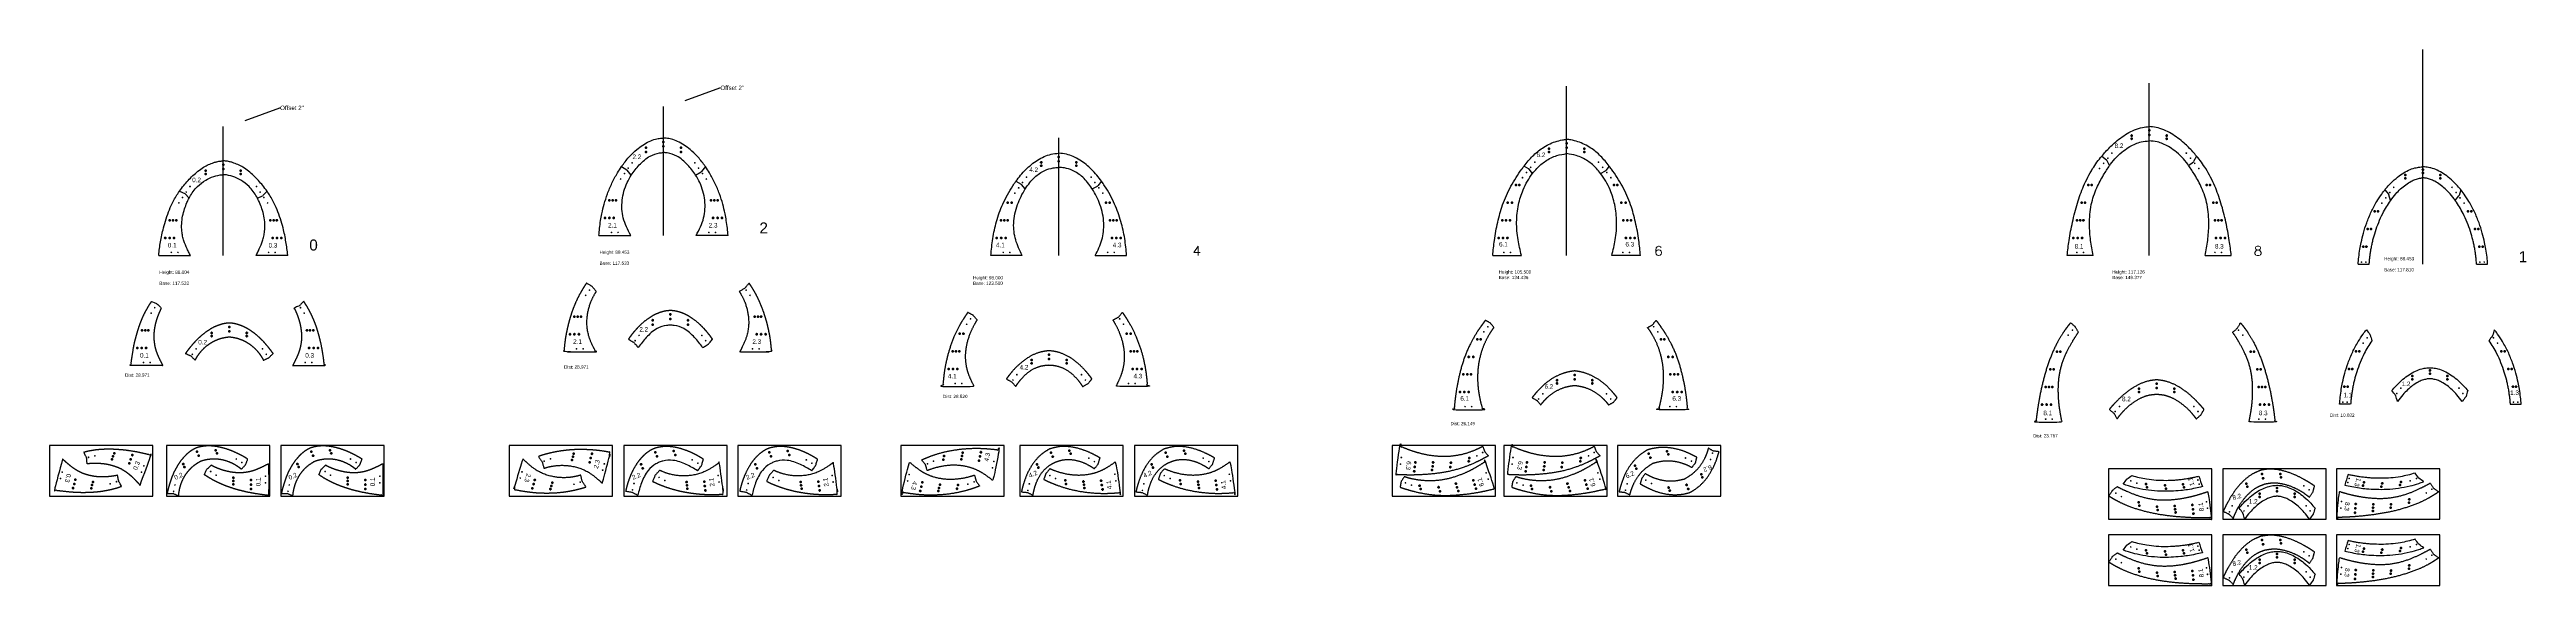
# Model space of a CAD drawing. Header units: inches. Extents: x 65 to 2319, y 437 to 926.
import ezdxf
from ezdxf import colors
from ezdxf.entities.mleader import LeaderData, LeaderLine
from ezdxf.math import Vec2, Vec3

# ---------------------------------------------------------------- set-up
doc = ezdxf.new("R2010")
doc.units = ezdxf.units.IN
doc.header["$MEASUREMENT"] = 0
doc.header["$PDMODE"] = 32
doc.header["$PDSIZE"] = 0.51
for name, color, linetype, lineweight in [('Annotation', 7, 'Continuous', 9), ('Drilling', 3, 'Continuous', 13), ('Engrave', 4, 'Continuous', 50)]:
    doc.layers.add(name, color=color, linetype=linetype, lineweight=lineweight)
doc.layers.add('Cut Sheet', color=1, linetype='Continuous')
doc.styles.get("Standard").update_dxf_attribs({"font": 'Arial.ttf'})
doc.styles.add('Tw Cen MT', font='')
doc.styles.get('Tw Cen MT').set_extended_font_data('Tw Cen MT')

msp = doc.modelspace()

# ---------------------------------------------------------------- texts
at = {"layer": 'Annotation', "color": 7, "char_height": 7, "line_spacing_factor": 0.481418, "style": 'Tw Cen MT'}
for s, insert, attachment_point in [('{\\H0.59259x;8.2}', (1943.8, 836.1), 7), ('{\\H0.59259x;2.2}', (595.2, 826.1), 7), ('{\\H0.59259x;4.2}', (956.3, 814.4), 7), ('{\\H0.59259x;6.2}', (1417.8, 827.8), 7), ('{\\H0.59259x;0.2}', (194.6, 805), 7), ('{\\H0.59259x;2.1}', (573, 763.9), 7), ('{\\H0.59259x;2.3}', (664.6, 763.8), 7), ('{\\H0.59259x;0.1}', (172.4, 745.7), 7), ('{\\H0.59259x;0.3}', (264.1, 745.6), 7), ('{\\H0.59259x;4.1}', (926, 745.9), 7), ('{\\H0.59259x;4.3}', (1040.2, 745.9), 9), ('{\\H0.59259x;6.1}', (1383.7, 746.6), 7), ('{\\H0.59259x;6.3}', (1506.7, 746.6), 9), ('{\\H0.59259x;8.1}', (1907.5, 744.7), 7), ('{\\H0.59259x;8.3}', (2043.1, 744.7), 9), ('{\\H0.59259x;0.2}', (200.1, 657.6), 7), ('{\\H0.59259x;2.1}', (541.2, 658.2), 7), ('{\\H0.59259x;2.2}', (601.5, 669.3), 7), ('{\\H0.59259x;2.3}', (704.3, 658.1), 7), ('{\\H0.59259x;0.1}', (147.1, 645.7), 7), ('{\\H0.59259x;0.3}', (297.5, 645.6), 7), ('{\\H0.59259x;4.2}', (947.5, 634.9), 7), ('{\\H0.59259x;4.3}', (1059.1, 626.8), 9), ('{\\H0.59259x;4.1}', (882.2, 626.8), 7), ('{\\H0.59259x;6.1}', (1348.5, 606.5), 7), ('{\\H0.59259x;6.2}', (1425.1, 617.4), 7), ('{\\H0.59259x;6.3}', (1549.4, 606.5), 9), ('{\\H0.59259x;8.2}', (1950.6, 606), 7), ('{\\H0.59259x;1.1}', (2152, 609.6), 7), ('{\\H0.59259x;1.2}', (2205, 619.8), 7), ('{\\H0.59259x;1.3}', (2303.8, 611.7), 7), ('{\\H0.59259x;8.1}', (1879, 593.3), 7), ('{\\H0.59259x;8.3}', (2083, 593.3), 9), ('{\\H0.59259x;1.2}', (2066, 513), 7), ('{\\H0.59259x;1.2}', (2066, 453), 7)]:
    msp.add_mtext(s, dxfattribs=dict(at, insert=insert, attachment_point=attachment_point))
at = {"layer": 'Annotation', "attachment_point": 1}
for s, insert, char_height in [('2', (710.7, 768.5), 10), ('0', (301.1, 753), 10), ('Height: 86.004\\P\\PBase: 117.533', (164.7, 724.8), 3), ('Height: 88.453\\P\\PBase: 117.533', (565.2, 743), 3), ('Height: 105.500\\PBase: 134.435', (1383.4, 725), 3), ('Height: 117.126\\PBase: 149.377', (1941.7, 725), 3), ('Height: 88.453\\P \\PBase: 117.810', (2189.1, 737.1), 3), ('1', (2311.5, 742.4), 10), ('Height: 93.000\\PBase: 123.500', (905.1, 719.8), 3), ('Dist: 28.971', (133.5, 631.3), 3), ('Dist: 28.971', (533, 638.7), 3), ('Dist: 28.520', (877.7, 611.9), 3), ('Dist: 26.149', (1339.5, 587.3), 3), ('Dist: 10.032', (2139.8, 594.9), 3), ('Dist: 23.767', (1869.7, 576.2), 3)]:
    msp.add_mtext_dynamic_manual_height_columns(s, width=45.21, gutter_width=1, heights=[0], dxfattribs=dict(at, insert=insert, char_height=char_height))
at = {"layer": 'Annotation', "color": 7, "char_height": 7, "line_spacing_factor": 0.481418, "style": 'Tw Cen MT'}
for s, insert, attachment_point, rotation in [('{\\H0.59259x;0.3}', (144.4, 543.1), 7, 69.5041), ('{\\H0.59259x;0.2}', (179.3, 534.5), 7, 22.9287), ('{\\H0.59259x;0.2}', (283.3, 534.5), 7, 22.9287), ('{\\H0.59259x;2.3}', (563.8, 544.5), 7, 75.0875), ('{\\H0.59259x;2.2}', (595.7, 534.6), 7, 22.1668), ('{\\H0.59259x;2.2}', (699.5, 534.6), 7, 22.1668), ('{\\H0.59259x;4.3}', (920.8, 558.8), 9, 78.6423), ('{\\H0.59259x;4.2}', (956.8, 536.4), 7, 23.2847), ('{\\H0.59259x;4.2}', (1061, 536.4), 7, 23.2847), ('{\\H0.59259x;6.3}', (1298.7, 544), 9, 262.1247), ('{\\H0.59259x;6.3}', (1400.2, 544), 9, 262.1247), ('{\\H0.59259x;6.2}', (1500, 535.8), 7, 23.8712), ('{\\H0.59259x;6.2}', (1576.4, 548.4), 7, 202.0633), ('{\\H0.59259x;0.3}', (80.6, 540.6), 7, 255.1478), ('{\\H0.59259x;0.1}', (256.8, 528.8), 7, 90), ('{\\H0.59259x;0.1}', (360.9, 528.8), 7, 90), ('{\\H0.59259x;2.3}', (498.9, 540.8), 7, 253.6986), ('{\\H0.59259x;2.1}', (669.9, 528.9), 7, 97.9804), ('{\\H0.59259x;2.1}', (773.7, 528.9), 7, 97.9804), ('{\\H0.59259x;4.3}', (848.5, 526), 9, 255.9574), ('{\\H0.59259x;4.1}', (1031.5, 526.5), 7, 98.9), ('{\\H0.59259x;4.1}', (1135.7, 526.5), 7, 98.9), ('{\\H0.59259x;6.1}', (1370.2, 529.4), 7, 108.3603), ('{\\H0.59259x;6.1}', (1471.7, 529.4), 7, 108.3603), ('{\\H0.59259x;1.1}', (2016.6, 529.8), 7, 107.9771), ('{\\H0.59259x;8.2}', (2051.8, 516.2), 7, 15.5476), ('{\\H0.59259x;1.3}', (2164.2, 536.9), 7, 252.6699), ('{\\H0.59259x;8.1}', (2025.1, 506.4), 7, 97.379), ('{\\H0.59259x;8.3}', (2152.9, 506.7), 9, 264.915), ('{\\H0.59259x;1.1}', (2016.6, 469.8), 7, 107.9771), ('{\\H0.59259x;1.3}', (2164.2, 476.9), 7, 252.6699), ('{\\H0.59259x;8.1}', (2025.1, 446.3), 7, 97.379), ('{\\H0.59259x;8.2}', (2051.8, 456.1), 7, 15.5476), ('{\\H0.59259x;8.3}', (2152.9, 446.7), 9, 264.915)]:
    msp.add_mtext(s, dxfattribs=dict(at, insert=insert, attachment_point=attachment_point, rotation=rotation))

# ---------------------------------------------------------------- blocks, each defined once
blk = doc.blocks.new('*U875')
at = {"layer": 'Engrave'}
blk.add_point((0, 0), dxfattribs=at)
blk = doc.blocks.new('*U877')
at = {"layer": 'Engrave', "color": 0, "linetype": 'ByBlock', "lineweight": -2, "transparency": 16777216}
for p in [(0, 0), (4, 0), (8, 0)]:
    blk.add_blockref('*U875', p, dxfattribs=at)
blk = doc.blocks.new('*U878')
at = {"layer": 'Engrave'}
blk.add_point((0, 0), dxfattribs=at)
blk = doc.blocks.new('*U879')
at = {"layer": 'Engrave', "color": 0, "linetype": 'ByBlock', "lineweight": -2, "transparency": 16777216}
for p in [(0, 0), (3, 0), (6, 0)]:
    blk.add_blockref('*U878', p, dxfattribs=at)
blk = doc.blocks.new('*U880')
at = {"layer": 'Engrave'}
blk.add_point((0, 0), dxfattribs=at)
blk = doc.blocks.new('*U881')
at = {"layer": 'Engrave', "color": 0, "linetype": 'ByBlock', "lineweight": -2, "transparency": 16777216}
for p in [(0, 0), (4, 0)]:
    blk.add_blockref('*U880', p, dxfattribs=at)
blk = doc.blocks.new('*U882')
at = {"layer": 'Engrave'}
blk.add_point((0, 0), dxfattribs=at)
blk = doc.blocks.new('*U883')
at = {"layer": 'Engrave', "color": 0, "linetype": 'ByBlock', "lineweight": -2, "transparency": 16777216}
for p in [(0, 0), (3, 0)]:
    blk.add_blockref('*U882', p, dxfattribs=at)
blk = doc.blocks.new('*U884')
at = {"layer": 'Engrave'}
blk.add_point((0, 0), dxfattribs=at)
blk = doc.blocks.new('*U885')
at = {"layer": 'Engrave', "color": 0, "linetype": 'ByBlock', "lineweight": -2, "transparency": 16777216}
for p in [(0, 0), (4, 0), (8, 0)]:
    blk.add_blockref('*U884', p, dxfattribs=at)
blk = doc.blocks.new('*U886')
at = {"layer": 'Engrave'}
blk.add_point((0, 0), dxfattribs=at)
blk = doc.blocks.new('*U887')
at = {"layer": 'Engrave', "color": 0, "linetype": 'ByBlock', "lineweight": -2, "transparency": 16777216}
for p in [(0, 0), (3, 0), (6, 0)]:
    blk.add_blockref('*U886', p, dxfattribs=at)
blk = doc.blocks.new('*U888')
at = {"layer": 'Engrave'}
blk.add_point((0, 0), dxfattribs=at)
blk = doc.blocks.new('*U889')
at = {"layer": 'Engrave', "color": 0, "linetype": 'ByBlock', "lineweight": -2, "transparency": 16777216}
for p in [(0, 0), (3, 0)]:
    blk.add_blockref('*U888', p, dxfattribs=at)
blk = doc.blocks.new('*U890')
at = {"layer": 'Engrave'}
blk.add_point((0, 0), dxfattribs=at)
blk = doc.blocks.new('*U891')
at = {"layer": 'Engrave', "color": 0, "linetype": 'ByBlock', "lineweight": -2, "transparency": 16777216}
for p in [(0, 0), (4, 0), (8, 0)]:
    blk.add_blockref('*U890', p, dxfattribs=at)
blk = doc.blocks.new('*U892')
at = {"layer": 'Engrave'}
blk.add_point((0, 0), dxfattribs=at)
blk = doc.blocks.new('*U893')
at = {"layer": 'Engrave', "color": 0, "linetype": 'ByBlock', "lineweight": -2, "transparency": 16777216}
for p in [(0, 0), (3, 0), (6, 0)]:
    blk.add_blockref('*U892', p, dxfattribs=at)
blk = doc.blocks.new('*U894')
at = {"layer": 'Engrave'}
blk.add_point((0, 0), dxfattribs=at)
blk = doc.blocks.new('*U895')
at = {"layer": 'Engrave', "color": 0, "linetype": 'ByBlock', "lineweight": -2, "transparency": 16777216}
for p in [(0, 0), (4, 0)]:
    blk.add_blockref('*U894', p, dxfattribs=at)
blk = doc.blocks.new('*U896')
at = {"layer": 'Engrave'}
blk.add_point((0, 0), dxfattribs=at)
blk = doc.blocks.new('*U897')
at = {"layer": 'Engrave', "color": 0, "linetype": 'ByBlock', "lineweight": -2, "transparency": 16777216}
for p in [(0, 0), (3, 0)]:
    blk.add_blockref('*U896', p, dxfattribs=at)
blk = doc.blocks.new('*U898')
at = {"layer": 'Engrave'}
blk.add_point((0, 0), dxfattribs=at)
blk = doc.blocks.new('*U899')
at = {"layer": 'Engrave', "color": 0, "linetype": 'ByBlock', "lineweight": -2, "transparency": 16777216}
for p in [(0, 0), (3, 0)]:
    blk.add_blockref('*U898', p, dxfattribs=at)
blk = doc.blocks.new('*U900')
at = {"layer": 'Engrave'}
blk.add_point((0, 0), dxfattribs=at)
blk = doc.blocks.new('*U901')
at = {"layer": 'Engrave', "color": 0, "linetype": 'ByBlock', "lineweight": -2, "transparency": 16777216}
for p in [(0, 0), (4, 0), (8, 0)]:
    blk.add_blockref('*U900', p, dxfattribs=at)
blk = doc.blocks.new('*U902')
at = {"layer": 'Engrave'}
blk.add_point((0, 0), dxfattribs=at)
blk = doc.blocks.new('*U903')
at = {"layer": 'Engrave', "color": 0, "linetype": 'ByBlock', "lineweight": -2, "transparency": 16777216}
for p in [(0, 0), (3, 0), (6, 0)]:
    blk.add_blockref('*U902', p, dxfattribs=at)
blk = doc.blocks.new('*U904')
at = {"layer": 'Engrave'}
blk.add_point((0, 0), dxfattribs=at)
blk = doc.blocks.new('*U905')
at = {"layer": 'Engrave', "color": 0, "linetype": 'ByBlock', "lineweight": -2, "transparency": 16777216}
for p in [(0, 0), (4, 0), (8, 0)]:
    blk.add_blockref('*U904', p, dxfattribs=at)
blk = doc.blocks.new('*U906')
at = {"layer": 'Engrave'}
blk.add_point((0, 0), dxfattribs=at)
blk = doc.blocks.new('*U907')
at = {"layer": 'Engrave', "color": 0, "linetype": 'ByBlock', "lineweight": -2, "transparency": 16777216}
for p in [(0, 0), (3, 0), (6, 0)]:
    blk.add_blockref('*U906', p, dxfattribs=at)
blk = doc.blocks.new('*U908')
at = {"layer": 'Engrave'}
blk.add_point((0, 0), dxfattribs=at)
blk = doc.blocks.new('*U909')
at = {"layer": 'Engrave', "color": 0, "linetype": 'ByBlock', "lineweight": -2, "transparency": 16777216}
for p in [(0, 0), (4, 0)]:
    blk.add_blockref('*U908', p, dxfattribs=at)
blk = doc.blocks.new('*U910')
at = {"layer": 'Engrave'}
blk.add_point((0, 0), dxfattribs=at)
blk = doc.blocks.new('*U911')
at = {"layer": 'Engrave', "color": 0, "linetype": 'ByBlock', "lineweight": -2, "transparency": 16777216}
for p in [(0, 0), (4, 0)]:
    blk.add_blockref('*U910', p, dxfattribs=at)
blk = doc.blocks.new('*U912')
at = {"layer": 'Engrave'}
blk.add_point((0, 0), dxfattribs=at)
blk = doc.blocks.new('*U913')
at = {"layer": 'Engrave', "color": 0, "linetype": 'ByBlock', "lineweight": -2, "transparency": 16777216}
for p in [(0, 0), (4, 0), (8, 0)]:
    blk.add_blockref('*U912', p, dxfattribs=at)
blk = doc.blocks.new('*U914')
at = {"layer": 'Engrave'}
blk.add_point((0, 0), dxfattribs=at)
blk = doc.blocks.new('*U915')
at = {"layer": 'Engrave', "color": 0, "linetype": 'ByBlock', "lineweight": -2, "transparency": 16777216}
for p in [(0, 0), (3, 0), (6, 0)]:
    blk.add_blockref('*U914', p, dxfattribs=at)
blk = doc.blocks.new('*U916')
at = {"layer": 'Engrave'}
blk.add_point((0, 0), dxfattribs=at)
blk = doc.blocks.new('*U917')
at = {"layer": 'Engrave', "color": 0, "linetype": 'ByBlock', "lineweight": -2, "transparency": 16777216}
for p in [(0, 0), (4, 0)]:
    blk.add_blockref('*U916', p, dxfattribs=at)
blk = doc.blocks.new('*U918')
at = {"layer": 'Engrave'}
blk.add_point((0, 0), dxfattribs=at)
blk = doc.blocks.new('*U919')
at = {"layer": 'Engrave', "color": 0, "linetype": 'ByBlock', "lineweight": -2, "transparency": 16777216}
for p in [(0, 0), (4, 0), (8, 0)]:
    blk.add_blockref('*U918', p, dxfattribs=at)
blk = doc.blocks.new('*U920')
at = {"layer": 'Engrave'}
blk.add_point((0, 0), dxfattribs=at)
blk = doc.blocks.new('*U921')
at = {"layer": 'Engrave', "color": 0, "linetype": 'ByBlock', "lineweight": -2, "transparency": 16777216}
for p in [(0, 0), (3, 0), (6, 0)]:
    blk.add_blockref('*U920', p, dxfattribs=at)
blk = doc.blocks.new('*U922')
at = {"layer": 'Engrave'}
blk.add_point((0, 0), dxfattribs=at)
blk = doc.blocks.new('*U923')
at = {"layer": 'Engrave', "color": 0, "linetype": 'ByBlock', "lineweight": -2, "transparency": 16777216}
for p in [(0, 0), (4, 0)]:
    blk.add_blockref('*U922', p, dxfattribs=at)
blk = doc.blocks.new('*U924')
at = {"layer": 'Engrave'}
blk.add_point((0, 0), dxfattribs=at)
blk = doc.blocks.new('*U925')
at = {"layer": 'Engrave', "color": 0, "linetype": 'ByBlock', "lineweight": -2, "transparency": 16777216}
for p in [(0, 0), (4, 0)]:
    blk.add_blockref('*U924', p, dxfattribs=at)
blk = doc.blocks.new('*U926')
at = {"layer": 'Engrave'}
blk.add_point((0, 0), dxfattribs=at)
blk = doc.blocks.new('*U927')
at = {"layer": 'Engrave', "color": 0, "linetype": 'ByBlock', "lineweight": -2, "transparency": 16777216}
for p in [(0, 0), (4, 0)]:
    blk.add_blockref('*U926', p, dxfattribs=at)
blk = doc.blocks.new('*U928')
at = {"layer": 'Engrave'}
blk.add_point((0, 0), dxfattribs=at)
blk = doc.blocks.new('*U929')
at = {"layer": 'Engrave', "color": 0, "linetype": 'ByBlock', "lineweight": -2, "transparency": 16777216}
for p in [(0, 0), (4, 0), (8, 0)]:
    blk.add_blockref('*U928', p, dxfattribs=at)
blk = doc.blocks.new('*U930')
at = {"layer": 'Engrave'}
blk.add_point((0, 0), dxfattribs=at)
blk = doc.blocks.new('*U931')
at = {"layer": 'Engrave', "color": 0, "linetype": 'ByBlock', "lineweight": -2, "transparency": 16777216}
for p in [(0, 0), (3, 0), (6, 0)]:
    blk.add_blockref('*U930', p, dxfattribs=at)
blk = doc.blocks.new('*U932')
at = {"layer": 'Engrave'}
blk.add_point((0, 0), dxfattribs=at)
blk = doc.blocks.new('*U933')
at = {"layer": 'Engrave', "color": 0, "linetype": 'ByBlock', "lineweight": -2, "transparency": 16777216}
for p in [(0, 0), (4, 0), (8, 0)]:
    blk.add_blockref('*U932', p, dxfattribs=at)
blk = doc.blocks.new('*U934')
at = {"layer": 'Engrave'}
blk.add_point((0, 0), dxfattribs=at)
blk = doc.blocks.new('*U935')
at = {"layer": 'Engrave', "color": 0, "linetype": 'ByBlock', "lineweight": -2, "transparency": 16777216}
for p in [(0, 0), (3, 0), (6, 0)]:
    blk.add_blockref('*U934', p, dxfattribs=at)
blk = doc.blocks.new('*U936')
at = {"layer": 'Engrave'}
blk.add_point((0, 0), dxfattribs=at)
blk = doc.blocks.new('*U937')
at = {"layer": 'Engrave', "color": 0, "linetype": 'ByBlock', "lineweight": -2, "transparency": 16777216}
for p in [(0, 0), (3, 0)]:
    blk.add_blockref('*U936', p, dxfattribs=at)
blk = doc.blocks.new('*U938')
at = {"layer": 'Engrave'}
blk.add_point((0, 0), dxfattribs=at)
blk = doc.blocks.new('*U939')
at = {"layer": 'Engrave', "color": 0, "linetype": 'ByBlock', "lineweight": -2, "transparency": 16777216}
for p in [(0, 0), (3, 0)]:
    blk.add_blockref('*U938', p, dxfattribs=at)
blk = doc.blocks.new('*U940')
at = {"layer": 'Engrave'}
blk.add_point((0, 0), dxfattribs=at)
blk = doc.blocks.new('*U941')
at = {"layer": 'Engrave', "color": 0, "linetype": 'ByBlock', "lineweight": -2, "transparency": 16777216}
for p in [(0, 0), (4, 0)]:
    blk.add_blockref('*U940', p, dxfattribs=at)
blk = doc.blocks.new('*U942')
at = {"layer": 'Engrave'}
blk.add_point((0, 0), dxfattribs=at)
blk = doc.blocks.new('*U943')
at = {"layer": 'Engrave', "color": 0, "linetype": 'ByBlock', "lineweight": -2, "transparency": 16777216}
for p in [(0, 0), (3, 0)]:
    blk.add_blockref('*U942', p, dxfattribs=at)
blk = doc.blocks.new('*U944')
at = {"layer": 'Engrave'}
blk.add_point((0, 0), dxfattribs=at)
blk = doc.blocks.new('*U945')
at = {"layer": 'Engrave', "color": 0, "linetype": 'ByBlock', "lineweight": -2, "transparency": 16777216}
for p in [(0, 0), (4, 0), (8, 0)]:
    blk.add_blockref('*U944', p, dxfattribs=at)
blk = doc.blocks.new('*U946')
at = {"layer": 'Engrave'}
blk.add_point((0, 0), dxfattribs=at)
blk = doc.blocks.new('*U947')
at = {"layer": 'Engrave', "color": 0, "linetype": 'ByBlock', "lineweight": -2, "transparency": 16777216}
for p in [(0, 0), (3.5, 0), (7, 0)]:
    blk.add_blockref('*U946', p, dxfattribs=at)
blk = doc.blocks.new('*U948')
at = {"layer": 'Engrave'}
blk.add_point((0, 0), dxfattribs=at)
blk = doc.blocks.new('*U949')
at = {"layer": 'Engrave', "color": 0, "linetype": 'ByBlock', "lineweight": -2, "transparency": 16777216}
for p in [(0, 0), (4, 0)]:
    blk.add_blockref('*U948', p, dxfattribs=at)
blk = doc.blocks.new('*U950')
at = {"layer": 'Engrave'}
blk.add_point((0, 0), dxfattribs=at)
blk = doc.blocks.new('*U951')
at = {"layer": 'Engrave', "color": 0, "linetype": 'ByBlock', "lineweight": -2, "transparency": 16777216}
for p in [(0, 0), (3, 0)]:
    blk.add_blockref('*U950', p, dxfattribs=at)
blk = doc.blocks.new('*U952')
at = {"layer": 'Engrave'}
blk.add_point((0, 0), dxfattribs=at)
blk = doc.blocks.new('*U953')
at = {"layer": 'Engrave', "color": 0, "linetype": 'ByBlock', "lineweight": -2, "transparency": 16777216}
for p in [(0, 0), (3, 0)]:
    blk.add_blockref('*U952', p, dxfattribs=at)
blk = doc.blocks.new('*U954')
at = {"layer": 'Engrave'}
blk.add_point((0, 0), dxfattribs=at)
blk = doc.blocks.new('*U955')
at = {"layer": 'Engrave', "color": 0, "linetype": 'ByBlock', "lineweight": -2, "transparency": 16777216}
for p in [(0, 0), (4, 0)]:
    blk.add_blockref('*U954', p, dxfattribs=at)
blk = doc.blocks.new('*U956')
at = {"layer": 'Engrave'}
blk.add_point((0, 0), dxfattribs=at)
blk = doc.blocks.new('*U957')
at = {"layer": 'Engrave', "color": 0, "linetype": 'ByBlock', "lineweight": -2, "transparency": 16777216}
for p in [(0, 0), (4, 0), (8, 0)]:
    blk.add_blockref('*U956', p, dxfattribs=at)
blk = doc.blocks.new('*U958')
at = {"layer": 'Engrave'}
blk.add_point((0, 0), dxfattribs=at)
blk = doc.blocks.new('*U959')
at = {"layer": 'Engrave', "color": 0, "linetype": 'ByBlock', "lineweight": -2, "transparency": 16777216}
for p in [(0, 0), (3, 0), (6, 0)]:
    blk.add_blockref('*U958', p, dxfattribs=at)
blk = doc.blocks.new('*U960')
at = {"layer": 'Engrave'}
blk.add_point((0, 0), dxfattribs=at)
blk = doc.blocks.new('*U961')
at = {"layer": 'Engrave', "color": 0, "linetype": 'ByBlock', "lineweight": -2, "transparency": 16777216}
for p in [(0, 0), (3.5, 0)]:
    blk.add_blockref('*U960', p, dxfattribs=at)
blk = doc.blocks.new('*U962')
at = {"layer": 'Engrave'}
blk.add_point((0, 0), dxfattribs=at)
blk = doc.blocks.new('*U963')
at = {"layer": 'Engrave', "color": 0, "linetype": 'ByBlock', "lineweight": -2, "transparency": 16777216}
for p in [(0, 0), (4, 0)]:
    blk.add_blockref('*U962', p, dxfattribs=at)
blk = doc.blocks.new('*U964')
at = {"layer": 'Engrave'}
blk.add_point((0, 0), dxfattribs=at)
blk = doc.blocks.new('*U965')
at = {"layer": 'Engrave', "color": 0, "linetype": 'ByBlock', "lineweight": -2, "transparency": 16777216}
for p in [(0, 0), (3, 0)]:
    blk.add_blockref('*U964', p, dxfattribs=at)
blk = doc.blocks.new('*U966')
at = {"layer": 'Engrave'}
blk.add_point((0, 0), dxfattribs=at)
blk = doc.blocks.new('*U967')
at = {"layer": 'Engrave', "color": 0, "linetype": 'ByBlock', "lineweight": -2, "transparency": 16777216}
for p in [(0, 0), (4, 0), (8, 0)]:
    blk.add_blockref('*U966', p, dxfattribs=at)
blk = doc.blocks.new('*U968')
at = {"layer": 'Engrave'}
blk.add_point((0, 0), dxfattribs=at)
blk = doc.blocks.new('*U969')
at = {"layer": 'Engrave', "color": 0, "linetype": 'ByBlock', "lineweight": -2, "transparency": 16777216}
for p in [(0, 0), (3, 0), (6, 0)]:
    blk.add_blockref('*U968', p, dxfattribs=at)
blk = doc.blocks.new('*U970')
at = {"layer": 'Engrave'}
blk.add_point((0, 0), dxfattribs=at)
blk = doc.blocks.new('*U971')
at = {"layer": 'Engrave', "color": 0, "linetype": 'ByBlock', "lineweight": -2, "transparency": 16777216}
for p in [(0, 0), (3, 0)]:
    blk.add_blockref('*U970', p, dxfattribs=at)
blk = doc.blocks.new('*U972')
at = {"layer": 'Engrave'}
blk.add_point((0, 0), dxfattribs=at)
blk = doc.blocks.new('*U973')
at = {"layer": 'Engrave', "color": 0, "linetype": 'ByBlock', "lineweight": -2, "transparency": 16777216}
for p in [(0, 0), (3, 0)]:
    blk.add_blockref('*U972', p, dxfattribs=at)
blk = doc.blocks.new('*U974')
at = {"layer": 'Engrave'}
blk.add_point((0, 0), dxfattribs=at)
blk = doc.blocks.new('*U975')
at = {"layer": 'Engrave', "color": 0, "linetype": 'ByBlock', "lineweight": -2, "transparency": 16777216}
for p in [(0, 0), (3, 0)]:
    blk.add_blockref('*U974', p, dxfattribs=at)
blk = doc.blocks.new('*U976')
at = {"layer": 'Engrave'}
blk.add_point((0, 0), dxfattribs=at)
blk = doc.blocks.new('*U977')
at = {"layer": 'Engrave', "color": 0, "linetype": 'ByBlock', "lineweight": -2, "transparency": 16777216}
for p in [(0, 0), (4, 0), (8, 0)]:
    blk.add_blockref('*U976', p, dxfattribs=at)
blk = doc.blocks.new('*U978')
at = {"layer": 'Engrave'}
blk.add_point((0, 0), dxfattribs=at)
blk = doc.blocks.new('*U979')
at = {"layer": 'Engrave', "color": 0, "linetype": 'ByBlock', "lineweight": -2, "transparency": 16777216}
for p in [(0, 0), (3.5, 0), (7, 0)]:
    blk.add_blockref('*U978', p, dxfattribs=at)
blk = doc.blocks.new('*U980')
at = {"layer": 'Engrave'}
blk.add_point((0, 0), dxfattribs=at)
blk = doc.blocks.new('*U981')
at = {"layer": 'Engrave', "color": 0, "linetype": 'ByBlock', "lineweight": -2, "transparency": 16777216}
for p in [(0, 0), (4, 0)]:
    blk.add_blockref('*U980', p, dxfattribs=at)
blk = doc.blocks.new('*U982')
at = {"layer": 'Engrave'}
blk.add_point((0, 0), dxfattribs=at)
blk = doc.blocks.new('*U983')
at = {"layer": 'Engrave', "color": 0, "linetype": 'ByBlock', "lineweight": -2, "transparency": 16777216}
for p in [(0, 0), (3, 0)]:
    blk.add_blockref('*U982', p, dxfattribs=at)
blk = doc.blocks.new('*U984')
at = {"layer": 'Engrave'}
blk.add_point((0, 0), dxfattribs=at)
blk = doc.blocks.new('*U985')
at = {"layer": 'Engrave', "color": 0, "linetype": 'ByBlock', "lineweight": -2, "transparency": 16777216}
for p in [(0, 0), (3, 0)]:
    blk.add_blockref('*U984', p, dxfattribs=at)
blk = doc.blocks.new('*U986')
at = {"layer": 'Engrave'}
blk.add_point((0, 0), dxfattribs=at)
blk = doc.blocks.new('*U987')
at = {"layer": 'Engrave', "color": 0, "linetype": 'ByBlock', "lineweight": -2, "transparency": 16777216}
for p in [(0, 0), (4, 0), (8, 0)]:
    blk.add_blockref('*U986', p, dxfattribs=at)
blk = doc.blocks.new('*U988')
at = {"layer": 'Engrave'}
blk.add_point((0, 0), dxfattribs=at)
blk = doc.blocks.new('*U989')
at = {"layer": 'Engrave', "color": 0, "linetype": 'ByBlock', "lineweight": -2, "transparency": 16777216}
for p in [(0, 0), (3, 0), (6, 0)]:
    blk.add_blockref('*U988', p, dxfattribs=at)
blk = doc.blocks.new('*U990')
at = {"layer": 'Engrave'}
blk.add_point((0, 0), dxfattribs=at)
blk = doc.blocks.new('*U991')
at = {"layer": 'Engrave', "color": 0, "linetype": 'ByBlock', "lineweight": -2, "transparency": 16777216}
for p in [(0, 0), (3.5, 0)]:
    blk.add_blockref('*U990', p, dxfattribs=at)
blk = doc.blocks.new('*U992')
at = {"layer": 'Engrave'}
blk.add_point((0, 0), dxfattribs=at)
blk = doc.blocks.new('*U993')
at = {"layer": 'Engrave', "color": 0, "linetype": 'ByBlock', "lineweight": -2, "transparency": 16777216}
for p in [(0, 0), (3, 0)]:
    blk.add_blockref('*U992', p, dxfattribs=at)
blk = doc.blocks.new('*U994')
at = {"layer": 'Engrave'}
blk.add_point((0, 0), dxfattribs=at)
blk = doc.blocks.new('*U995')
at = {"layer": 'Engrave', "color": 0, "linetype": 'ByBlock', "lineweight": -2, "transparency": 16777216}
for p in [(0, 0), (4, 0), (8, 0)]:
    blk.add_blockref('*U994', p, dxfattribs=at)
blk = doc.blocks.new('*U996')
at = {"layer": 'Engrave'}
blk.add_point((0, 0), dxfattribs=at)
blk = doc.blocks.new('*U997')
at = {"layer": 'Engrave', "color": 0, "linetype": 'ByBlock', "lineweight": -2, "transparency": 16777216}
for p in [(0, 0), (3, 0), (6, 0)]:
    blk.add_blockref('*U996', p, dxfattribs=at)
blk = doc.blocks.new('*U998')
at = {"layer": 'Engrave'}
blk.add_point((0, 0), dxfattribs=at)
blk = doc.blocks.new('*U999')
at = {"layer": 'Engrave', "color": 0, "linetype": 'ByBlock', "lineweight": -2, "transparency": 16777216}
for p in [(0, 0), (3, 0)]:
    blk.add_blockref('*U998', p, dxfattribs=at)
blk = doc.blocks.new('*U1000')
at = {"layer": 'Engrave'}
blk.add_point((0, 0), dxfattribs=at)
blk = doc.blocks.new('*U1001')
at = {"layer": 'Engrave', "color": 0, "linetype": 'ByBlock', "lineweight": -2, "transparency": 16777216}
for p in [(0, 0), (3, 0)]:
    blk.add_blockref('*U1000', p, dxfattribs=at)
blk = doc.blocks.new('*U1002')
at = {"layer": 'Engrave'}
blk.add_point((0, 0), dxfattribs=at)
blk = doc.blocks.new('*U1003')
at = {"layer": 'Engrave', "color": 0, "linetype": 'ByBlock', "lineweight": -2, "transparency": 16777216}
for p in [(0, 0), (4, 0)]:
    blk.add_blockref('*U1002', p, dxfattribs=at)
blk = doc.blocks.new('*U1004')
at = {"layer": 'Engrave'}
blk.add_point((0, 0), dxfattribs=at)
blk = doc.blocks.new('*U1005')
at = {"layer": 'Engrave', "color": 0, "linetype": 'ByBlock', "lineweight": -2, "transparency": 16777216}
for p in [(0, 0), (3, 0)]:
    blk.add_blockref('*U1004', p, dxfattribs=at)
blk = doc.blocks.new('*U1006')
at = {"layer": 'Engrave'}
blk.add_point((0, 0), dxfattribs=at)
blk = doc.blocks.new('*U1007')
at = {"layer": 'Engrave', "color": 0, "linetype": 'ByBlock', "lineweight": -2, "transparency": 16777216}
for p in [(0, 0), (3, 0)]:
    blk.add_blockref('*U1006', p, dxfattribs=at)
blk = doc.blocks.new('*U1008')
at = {"layer": 'Engrave'}
blk.add_point((0, 0), dxfattribs=at)
blk = doc.blocks.new('*U1009')
at = {"layer": 'Engrave', "color": 0, "linetype": 'ByBlock', "lineweight": -2, "transparency": 16777216}
for p in [(0, 0), (4, 0), (8, 0)]:
    blk.add_blockref('*U1008', p, dxfattribs=at)
blk = doc.blocks.new('*U1010')
at = {"layer": 'Engrave'}
blk.add_point((0, 0), dxfattribs=at)
blk = doc.blocks.new('*U1011')
at = {"layer": 'Engrave', "color": 0, "linetype": 'ByBlock', "lineweight": -2, "transparency": 16777216}
for p in [(0, 0), (3, 0), (6, 0)]:
    blk.add_blockref('*U1010', p, dxfattribs=at)
blk = doc.blocks.new('*U1012')
at = {"layer": 'Engrave'}
blk.add_point((0, 0), dxfattribs=at)
blk = doc.blocks.new('*U1013')
at = {"layer": 'Engrave', "color": 0, "linetype": 'ByBlock', "lineweight": -2, "transparency": 16777216}
for p in [(0, 0), (3, 0)]:
    blk.add_blockref('*U1012', p, dxfattribs=at)
blk = doc.blocks.new('*U1014')
at = {"layer": 'Engrave'}
blk.add_point((0, 0), dxfattribs=at)
blk = doc.blocks.new('*U1015')
at = {"layer": 'Engrave', "color": 0, "linetype": 'ByBlock', "lineweight": -2, "transparency": 16777216}
for p in [(0, 0), (3, 0)]:
    blk.add_blockref('*U1014', p, dxfattribs=at)
blk = doc.blocks.new('*U1016')
at = {"layer": 'Engrave'}
blk.add_point((0, 0), dxfattribs=at)
blk = doc.blocks.new('*U1017')
at = {"layer": 'Engrave', "color": 0, "linetype": 'ByBlock', "lineweight": -2, "transparency": 16777216}
for p in [(0, 0), (4, 0), (8, 0)]:
    blk.add_blockref('*U1016', p, dxfattribs=at)
blk = doc.blocks.new('*U1018')
at = {"layer": 'Engrave'}
blk.add_point((0, 0), dxfattribs=at)
blk = doc.blocks.new('*U1019')
at = {"layer": 'Engrave', "color": 0, "linetype": 'ByBlock', "lineweight": -2, "transparency": 16777216}
for p in [(0, 0), (3.5, 0), (7, 0)]:
    blk.add_blockref('*U1018', p, dxfattribs=at)
blk = doc.blocks.new('*U1020')
at = {"layer": 'Engrave'}
blk.add_point((0, 0), dxfattribs=at)
blk = doc.blocks.new('*U1021')
at = {"layer": 'Engrave', "color": 0, "linetype": 'ByBlock', "lineweight": -2, "transparency": 16777216}
for p in [(0, 0), (4, 0)]:
    blk.add_blockref('*U1020', p, dxfattribs=at)
blk = doc.blocks.new('*U1022')
at = {"layer": 'Engrave'}
blk.add_point((0, 0), dxfattribs=at)
blk = doc.blocks.new('*U1023')
at = {"layer": 'Engrave', "color": 0, "linetype": 'ByBlock', "lineweight": -2, "transparency": 16777216}
for p in [(0, 0), (3, 0)]:
    blk.add_blockref('*U1022', p, dxfattribs=at)
blk = doc.blocks.new('*U1024')
at = {"layer": 'Engrave'}
blk.add_point((0, 0), dxfattribs=at)
blk = doc.blocks.new('*U1025')
at = {"layer": 'Engrave', "color": 0, "linetype": 'ByBlock', "lineweight": -2, "transparency": 16777216}
for p in [(0, 0), (3, 0)]:
    blk.add_blockref('*U1024', p, dxfattribs=at)
blk = doc.blocks.new('*U1026')
at = {"layer": 'Engrave'}
blk.add_point((0, 0), dxfattribs=at)
blk = doc.blocks.new('*U1027')
at = {"layer": 'Engrave', "color": 0, "linetype": 'ByBlock', "lineweight": -2, "transparency": 16777216}
for p in [(0, 0), (4, 0)]:
    blk.add_blockref('*U1026', p, dxfattribs=at)
blk = doc.blocks.new('*U1028')
at = {"layer": 'Engrave'}
blk.add_point((0, 0), dxfattribs=at)
blk = doc.blocks.new('*U1029')
at = {"layer": 'Engrave', "color": 0, "linetype": 'ByBlock', "lineweight": -2, "transparency": 16777216}
for p in [(0, 0), (3, 0)]:
    blk.add_blockref('*U1028', p, dxfattribs=at)
blk = doc.blocks.new('*U1030')
at = {"layer": 'Engrave'}
blk.add_point((0, 0), dxfattribs=at)
blk = doc.blocks.new('*U1031')
at = {"layer": 'Engrave', "color": 0, "linetype": 'ByBlock', "lineweight": -2, "transparency": 16777216}
for p in [(0, 0), (4, 0), (8, 0)]:
    blk.add_blockref('*U1030', p, dxfattribs=at)
blk = doc.blocks.new('*U1032')
at = {"layer": 'Engrave'}
blk.add_point((0, 0), dxfattribs=at)
blk = doc.blocks.new('*U1033')
at = {"layer": 'Engrave', "color": 0, "linetype": 'ByBlock', "lineweight": -2, "transparency": 16777216}
for p in [(0, 0), (3.5, 0), (7, 0)]:
    blk.add_blockref('*U1032', p, dxfattribs=at)
blk = doc.blocks.new('*U1034')
at = {"layer": 'Engrave'}
blk.add_point((0, 0), dxfattribs=at)
blk = doc.blocks.new('*U1035')
at = {"layer": 'Engrave', "color": 0, "linetype": 'ByBlock', "lineweight": -2, "transparency": 16777216}
for p in [(0, 0), (4, 0)]:
    blk.add_blockref('*U1034', p, dxfattribs=at)
blk = doc.blocks.new('*U1036')
at = {"layer": 'Engrave'}
blk.add_point((0, 0), dxfattribs=at)
blk = doc.blocks.new('*U1037')
at = {"layer": 'Engrave', "color": 0, "linetype": 'ByBlock', "lineweight": -2, "transparency": 16777216}
for p in [(0, 0), (3, 0)]:
    blk.add_blockref('*U1036', p, dxfattribs=at)
blk = doc.blocks.new('*U1038')
at = {"layer": 'Engrave'}
blk.add_point((0, 0), dxfattribs=at)
blk = doc.blocks.new('*U1039')
at = {"layer": 'Engrave', "color": 0, "linetype": 'ByBlock', "lineweight": -2, "transparency": 16777216}
for p in [(0, 0), (4, 0), (8, 0)]:
    blk.add_blockref('*U1038', p, dxfattribs=at)
blk = doc.blocks.new('*U1040')
at = {"layer": 'Engrave'}
blk.add_point((0, 0), dxfattribs=at)
blk = doc.blocks.new('*U1041')
at = {"layer": 'Engrave', "color": 0, "linetype": 'ByBlock', "lineweight": -2, "transparency": 16777216}
for p in [(0, 0), (3, 0), (6, 0)]:
    blk.add_blockref('*U1040', p, dxfattribs=at)
blk = doc.blocks.new('*U1042')
at = {"layer": 'Engrave'}
blk.add_point((0, 0), dxfattribs=at)
blk = doc.blocks.new('*U1043')
at = {"layer": 'Engrave', "color": 0, "linetype": 'ByBlock', "lineweight": -2, "transparency": 16777216}
for p in [(0, 0), (3.5, 0)]:
    blk.add_blockref('*U1042', p, dxfattribs=at)
blk = doc.blocks.new('*U1044')
at = {"layer": 'Engrave'}
blk.add_point((0, 0), dxfattribs=at)
blk = doc.blocks.new('*U1045')
at = {"layer": 'Engrave', "color": 0, "linetype": 'ByBlock', "lineweight": -2, "transparency": 16777216}
for p in [(0, 0), (4, 0)]:
    blk.add_blockref('*U1044', p, dxfattribs=at)
blk = doc.blocks.new('*U1046')
at = {"layer": 'Engrave'}
blk.add_point((0, 0), dxfattribs=at)
blk = doc.blocks.new('*U1047')
at = {"layer": 'Engrave', "color": 0, "linetype": 'ByBlock', "lineweight": -2, "transparency": 16777216}
for p in [(0, 0), (3, 0)]:
    blk.add_blockref('*U1046', p, dxfattribs=at)
blk = doc.blocks.new('*U1048')
at = {"layer": 'Engrave'}
blk.add_point((0, 0), dxfattribs=at)
blk = doc.blocks.new('*U1049')
at = {"layer": 'Engrave', "color": 0, "linetype": 'ByBlock', "lineweight": -2, "transparency": 16777216}
for p in [(0, 0), (3, 0)]:
    blk.add_blockref('*U1048', p, dxfattribs=at)
blk = doc.blocks.new('*U1050')
at = {"layer": 'Engrave'}
blk.add_point((0, 0), dxfattribs=at)
blk = doc.blocks.new('*U1051')
at = {"layer": 'Engrave', "color": 0, "linetype": 'ByBlock', "lineweight": -2, "transparency": 16777216}
for p in [(0, 0), (4, 0), (8, 0)]:
    blk.add_blockref('*U1050', p, dxfattribs=at)
blk = doc.blocks.new('*U1052')
at = {"layer": 'Engrave'}
blk.add_point((0, 0), dxfattribs=at)
blk = doc.blocks.new('*U1053')
at = {"layer": 'Engrave', "color": 0, "linetype": 'ByBlock', "lineweight": -2, "transparency": 16777216}
for p in [(0, 0), (3, 0), (6, 0)]:
    blk.add_blockref('*U1052', p, dxfattribs=at)
blk = doc.blocks.new('*U1054')
at = {"layer": 'Engrave'}
blk.add_point((0, 0), dxfattribs=at)
blk = doc.blocks.new('*U1055')
at = {"layer": 'Engrave', "color": 0, "linetype": 'ByBlock', "lineweight": -2, "transparency": 16777216}
for p in [(0, 0), (3.5, 0)]:
    blk.add_blockref('*U1054', p, dxfattribs=at)
blk = doc.blocks.new('*U1056')
at = {"layer": 'Engrave'}
blk.add_point((0, 0), dxfattribs=at)
blk = doc.blocks.new('*U1057')
at = {"layer": 'Engrave', "color": 0, "linetype": 'ByBlock', "lineweight": -2, "transparency": 16777216}
for p in [(0, 0), (3, 0)]:
    blk.add_blockref('*U1056', p, dxfattribs=at)
blk = doc.blocks.new('*U1058')
at = {"layer": 'Engrave'}
blk.add_point((0, 0), dxfattribs=at)
blk = doc.blocks.new('*U1059')
at = {"layer": 'Engrave', "color": 0, "linetype": 'ByBlock', "lineweight": -2, "transparency": 16777216}
for p in [(0, 0), (3, 0)]:
    blk.add_blockref('*U1058', p, dxfattribs=at)
blk = doc.blocks.new('*U1060')
at = {"layer": 'Engrave'}
blk.add_point((0, 0), dxfattribs=at)
blk = doc.blocks.new('*U1061')
at = {"layer": 'Engrave', "color": 0, "linetype": 'ByBlock', "lineweight": -2, "transparency": 16777216}
for p in [(0, 0), (3, 0)]:
    blk.add_blockref('*U1060', p, dxfattribs=at)
blk = doc.blocks.new('*U1062')
at = {"layer": 'Engrave'}
blk.add_point((0, 0), dxfattribs=at)
blk = doc.blocks.new('*U1063')
at = {"layer": 'Engrave', "color": 0, "linetype": 'ByBlock', "lineweight": -2, "transparency": 16777216}
for p in [(0, 0), (3, 0)]:
    blk.add_blockref('*U1062', p, dxfattribs=at)
blk = doc.blocks.new('*U1064')
at = {"layer": 'Engrave'}
blk.add_point((0, 0), dxfattribs=at)
blk = doc.blocks.new('*U1065')
at = {"layer": 'Engrave', "color": 0, "linetype": 'ByBlock', "lineweight": -2, "transparency": 16777216}
for p in [(0, 0), (3, 0)]:
    blk.add_blockref('*U1064', p, dxfattribs=at)
blk = doc.blocks.new('*U1074')
at = {"layer": 'Engrave'}
blk.add_point((0, 0), dxfattribs=at)
blk = doc.blocks.new('*U1075')
at = {"layer": 'Engrave', "color": 0, "linetype": 'ByBlock', "lineweight": -2, "transparency": 16777216}
for p in [(0, 0), (3, 0)]:
    blk.add_blockref('*U1074', p, dxfattribs=at)
blk = doc.blocks.new('*U1066')
at = {"layer": 'Engrave'}
blk.add_point((0, 0), dxfattribs=at)
blk = doc.blocks.new('*U1067')
at = {"layer": 'Engrave', "color": 0, "linetype": 'ByBlock', "lineweight": -2, "transparency": 16777216}
for p in [(0, 0), (3, 0)]:
    blk.add_blockref('*U1066', p, dxfattribs=at)
blk = doc.blocks.new('*U1068')
at = {"layer": 'Engrave'}
blk.add_point((0, 0), dxfattribs=at)
blk = doc.blocks.new('*U1069')
at = {"layer": 'Engrave', "color": 0, "linetype": 'ByBlock', "lineweight": -2, "transparency": 16777216}
for p in [(0, 0), (3, 0)]:
    blk.add_blockref('*U1068', p, dxfattribs=at)
blk = doc.blocks.new('*U1070')
at = {"layer": 'Engrave'}
blk.add_point((0, 0), dxfattribs=at)
blk = doc.blocks.new('*U1071')
at = {"layer": 'Engrave', "color": 0, "linetype": 'ByBlock', "lineweight": -2, "transparency": 16777216}
for p in [(0, 0), (3, 0)]:
    blk.add_blockref('*U1070', p, dxfattribs=at)
blk = doc.blocks.new('*U1072')
at = {"layer": 'Engrave'}
blk.add_point((0, 0), dxfattribs=at)
blk = doc.blocks.new('*U1073')
at = {"layer": 'Engrave', "color": 0, "linetype": 'ByBlock', "lineweight": -2, "transparency": 16777216}
for p in [(0, 0), (3, 0)]:
    blk.add_blockref('*U1072', p, dxfattribs=at)
blk = doc.blocks.new('*U1076')
at = {"layer": 'Engrave'}
blk.add_point((0, 0), dxfattribs=at)
blk = doc.blocks.new('*U1077')
at = {"layer": 'Engrave', "color": 0, "linetype": 'ByBlock', "lineweight": -2, "transparency": 16777216}
for p in [(0, 0), (3, 0)]:
    blk.add_blockref('*U1076', p, dxfattribs=at)
blk = doc.blocks.new('*U1078')
at = {"layer": 'Engrave'}
blk.add_point((0, 0), dxfattribs=at)
blk = doc.blocks.new('*U1079')
at = {"layer": 'Engrave', "color": 0, "linetype": 'ByBlock', "lineweight": -2, "transparency": 16777216}
for p in [(0, 0), (3, 0)]:
    blk.add_blockref('*U1078', p, dxfattribs=at)
blk = doc.blocks.new('*U1080')
at = {"layer": 'Engrave'}
blk.add_point((0, 0), dxfattribs=at)
blk = doc.blocks.new('*U1081')
at = {"layer": 'Engrave', "color": 0, "linetype": 'ByBlock', "lineweight": -2, "transparency": 16777216}
for p in [(0, 0), (3, 0)]:
    blk.add_blockref('*U1080', p, dxfattribs=at)
blk = doc.blocks.new('*U1082')
at = {"layer": 'Engrave'}
blk.add_point((0, 0), dxfattribs=at)
blk = doc.blocks.new('*U1083')
at = {"layer": 'Engrave', "color": 0, "linetype": 'ByBlock', "lineweight": -2, "transparency": 16777216}
for p in [(0, 0), (3, 0)]:
    blk.add_blockref('*U1082', p, dxfattribs=at)
blk = doc.blocks.new('*U1084')
at = {"layer": 'Engrave'}
blk.add_point((0, 0), dxfattribs=at)
blk = doc.blocks.new('*U1085')
at = {"layer": 'Engrave', "color": 0, "linetype": 'ByBlock', "lineweight": -2, "transparency": 16777216}
for p in [(0, 0), (3, 0)]:
    blk.add_blockref('*U1084', p, dxfattribs=at)
blk = doc.blocks.new('*U1088')
at = {"layer": 'Engrave'}
blk.add_point((0, 0), dxfattribs=at)
blk = doc.blocks.new('*U1089')
at = {"layer": 'Engrave', "color": 0, "linetype": 'ByBlock', "lineweight": -2, "transparency": 16777216}
for p in [(0, 0), (3, 0)]:
    blk.add_blockref('*U1088', p, dxfattribs=at)
blk = doc.blocks.new('*U1086')
at = {"layer": 'Engrave'}
blk.add_point((0, 0), dxfattribs=at)
blk = doc.blocks.new('*U1087')
at = {"layer": 'Engrave', "color": 0, "linetype": 'ByBlock', "lineweight": -2, "transparency": 16777216}
for p in [(0, 0), (3, 0)]:
    blk.add_blockref('*U1086', p, dxfattribs=at)
blk = doc.blocks.new('*U1090')
at = {"layer": 'Engrave'}
blk.add_point((0, 0), dxfattribs=at)
blk = doc.blocks.new('*U1091')
at = {"layer": 'Engrave', "color": 0, "linetype": 'ByBlock', "lineweight": -2, "transparency": 16777216}
for p in [(0, 0), (3, 0)]:
    blk.add_blockref('*U1090', p, dxfattribs=at)
blk = doc.blocks.new('*U1092')
at = {"layer": 'Engrave'}
blk.add_point((0, 0), dxfattribs=at)
blk = doc.blocks.new('*U1093')
at = {"layer": 'Engrave', "color": 0, "linetype": 'ByBlock', "lineweight": -2, "transparency": 16777216}
for p in [(0, 0), (3, 0)]:
    blk.add_blockref('*U1092', p, dxfattribs=at)
blk = doc.blocks.new('*U1094')
at = {"layer": 'Engrave'}
blk.add_point((0, 0), dxfattribs=at)
blk = doc.blocks.new('*U1095')
at = {"layer": 'Engrave', "color": 0, "linetype": 'ByBlock', "lineweight": -2, "transparency": 16777216}
for p in [(0, 0), (3, 0)]:
    blk.add_blockref('*U1094', p, dxfattribs=at)
blk = doc.blocks.new('*U1105')
at = {"layer": 'Engrave'}
blk.add_point((0, 0), dxfattribs=at)
blk = doc.blocks.new('*U1107')
at = {"layer": 'Engrave', "color": 0, "linetype": 'ByBlock', "lineweight": -2, "transparency": 16777216}
for p in [(0, 0), (4, 0)]:
    blk.add_blockref('*U1105', p, dxfattribs=at)
blk = doc.blocks.new('*U1108')
at = {"layer": 'Engrave'}
blk.add_point((0, 0), dxfattribs=at)
blk = doc.blocks.new('*U1109')
at = {"layer": 'Engrave', "color": 0, "linetype": 'ByBlock', "lineweight": -2, "transparency": 16777216}
for p in [(0, 0), (3, 0)]:
    blk.add_blockref('*U1108', p, dxfattribs=at)
blk = doc.blocks.new('*U1110')
at = {"layer": 'Engrave'}
blk.add_point((0, 0), dxfattribs=at)
blk = doc.blocks.new('*U1111')
at = {"layer": 'Engrave', "color": 0, "linetype": 'ByBlock', "lineweight": -2, "transparency": 16777216}
for p in [(0, 0), (3, 0)]:
    blk.add_blockref('*U1110', p, dxfattribs=at)
blk = doc.blocks.new('*U1112')
at = {"layer": 'Engrave'}
blk.add_point((0, 0), dxfattribs=at)
blk = doc.blocks.new('*U1114')
at = {"layer": 'Engrave', "color": 0, "linetype": 'ByBlock', "lineweight": -2, "transparency": 16777216}
for p in [(0, 0), (4, 0), (8, 0)]:
    blk.add_blockref('*U1112', p, dxfattribs=at)
blk = doc.blocks.new('*U1115')
at = {"layer": 'Engrave'}
blk.add_point((0, 0), dxfattribs=at)
blk = doc.blocks.new('*U1116')
at = {"layer": 'Engrave', "color": 0, "linetype": 'ByBlock', "lineweight": -2, "transparency": 16777216}
for p in [(0, 0), (3, 0), (6, 0)]:
    blk.add_blockref('*U1115', p, dxfattribs=at)
blk = doc.blocks.new('*U1118')
at = {"layer": 'Engrave'}
blk.add_point((0, 0), dxfattribs=at)
blk = doc.blocks.new('*U1120')
at = {"layer": 'Engrave', "color": 0, "linetype": 'ByBlock', "lineweight": -2, "transparency": 16777216}
for p in [(0, 0), (4, 0), (8, 0)]:
    blk.add_blockref('*U1118', p, dxfattribs=at)
blk = doc.blocks.new('*U1121')
at = {"layer": 'Engrave'}
blk.add_point((0, 0), dxfattribs=at)
blk = doc.blocks.new('*U1122')
at = {"layer": 'Engrave', "color": 0, "linetype": 'ByBlock', "lineweight": -2, "transparency": 16777216}
for p in [(0, 0), (3, 0), (6, 0)]:
    blk.add_blockref('*U1121', p, dxfattribs=at)
blk = doc.blocks.new('*U1123')
at = {"layer": 'Engrave'}
blk.add_point((0, 0), dxfattribs=at)
blk = doc.blocks.new('*U1125')
at = {"layer": 'Engrave', "color": 0, "linetype": 'ByBlock', "lineweight": -2, "transparency": 16777216}
for p in [(0, 0), (4, 0), (8, 0)]:
    blk.add_blockref('*U1123', p, dxfattribs=at)
blk = doc.blocks.new('*U1126')
at = {"layer": 'Engrave'}
blk.add_point((0, 0), dxfattribs=at)
blk = doc.blocks.new('*U1127')
at = {"layer": 'Engrave', "color": 0, "linetype": 'ByBlock', "lineweight": -2, "transparency": 16777216}
for p in [(0, 0), (3, 0), (6, 0)]:
    blk.add_blockref('*U1126', p, dxfattribs=at)
blk = doc.blocks.new('*U1128')
at = {"layer": 'Engrave'}
blk.add_point((0, 0), dxfattribs=at)
blk = doc.blocks.new('*U1130')
at = {"layer": 'Engrave', "color": 0, "linetype": 'ByBlock', "lineweight": -2, "transparency": 16777216}
for p in [(0, 0), (4, 0)]:
    blk.add_blockref('*U1128', p, dxfattribs=at)
blk = doc.blocks.new('*U1131')
at = {"layer": 'Engrave'}
blk.add_point((0, 0), dxfattribs=at)
blk = doc.blocks.new('*U1132')
at = {"layer": 'Engrave', "color": 0, "linetype": 'ByBlock', "lineweight": -2, "transparency": 16777216}
for p in [(0, 0), (3, 0)]:
    blk.add_blockref('*U1131', p, dxfattribs=at)
blk = doc.blocks.new('*U1133')
at = {"layer": 'Engrave'}
blk.add_point((0, 0), dxfattribs=at)
blk = doc.blocks.new('*U1134')
at = {"layer": 'Engrave', "color": 0, "linetype": 'ByBlock', "lineweight": -2, "transparency": 16777216}
for p in [(0, 0), (3, 0)]:
    blk.add_blockref('*U1133', p, dxfattribs=at)
blk = doc.blocks.new('*U1135')
at = {"layer": 'Engrave'}
blk.add_point((0, 0), dxfattribs=at)
blk = doc.blocks.new('*U1136')
at = {"layer": 'Engrave', "color": 0, "linetype": 'ByBlock', "lineweight": -2, "transparency": 16777216}
for p in [(0, 0), (4, 0), (8, 0)]:
    blk.add_blockref('*U1135', p, dxfattribs=at)
blk = doc.blocks.new('*U1137')
at = {"layer": 'Engrave'}
blk.add_point((0, 0), dxfattribs=at)
blk = doc.blocks.new('*U1138')
at = {"layer": 'Engrave', "color": 0, "linetype": 'ByBlock', "lineweight": -2, "transparency": 16777216}
for p in [(0, 0), (3, 0), (6, 0)]:
    blk.add_blockref('*U1137', p, dxfattribs=at)
blk = doc.blocks.new('*U1140')
at = {"layer": 'Engrave'}
blk.add_point((0, 0), dxfattribs=at)
blk = doc.blocks.new('*U1142')
at = {"layer": 'Engrave', "color": 0, "linetype": 'ByBlock', "lineweight": -2, "transparency": 16777216}
for p in [(0, 0), (4, 0), (8, 0)]:
    blk.add_blockref('*U1140', p, dxfattribs=at)
blk = doc.blocks.new('*U1143')
at = {"layer": 'Engrave'}
blk.add_point((0, 0), dxfattribs=at)
blk = doc.blocks.new('*U1144')
at = {"layer": 'Engrave', "color": 0, "linetype": 'ByBlock', "lineweight": -2, "transparency": 16777216}
for p in [(0, 0), (3, 0), (6, 0)]:
    blk.add_blockref('*U1143', p, dxfattribs=at)
blk = doc.blocks.new('*U1150')
at = {"layer": 'Engrave'}
blk.add_point((0, 0), dxfattribs=at)
blk = doc.blocks.new('*U1152')
at = {"layer": 'Engrave', "color": 0, "linetype": 'ByBlock', "lineweight": -2, "transparency": 16777216}
for p in [(0, 0), (4, 0)]:
    blk.add_blockref('*U1150', p, dxfattribs=at)
blk = doc.blocks.new('*U1153')
at = {"layer": 'Engrave'}
blk.add_point((0, 0), dxfattribs=at)
blk = doc.blocks.new('*U1154')
at = {"layer": 'Engrave', "color": 0, "linetype": 'ByBlock', "lineweight": -2, "transparency": 16777216}
for p in [(0, 0), (4, 0)]:
    blk.add_blockref('*U1153', p, dxfattribs=at)
blk = doc.blocks.new('*U1155')
at = {"layer": 'Engrave'}
blk.add_point((0, 0), dxfattribs=at)
blk = doc.blocks.new('*U1156')
at = {"layer": 'Engrave', "color": 0, "linetype": 'ByBlock', "lineweight": -2, "transparency": 16777216}
for p in [(0, 0), (4, 0)]:
    blk.add_blockref('*U1155', p, dxfattribs=at)
blk = doc.blocks.new('*U1157')
at = {"layer": 'Engrave'}
blk.add_point((0, 0), dxfattribs=at)
blk = doc.blocks.new('*U1159')
at = {"layer": 'Engrave', "color": 0, "linetype": 'ByBlock', "lineweight": -2, "transparency": 16777216}
for p in [(0, 0), (4, 0), (8, 0)]:
    blk.add_blockref('*U1157', p, dxfattribs=at)
blk = doc.blocks.new('*U1160')
at = {"layer": 'Engrave'}
blk.add_point((0, 0), dxfattribs=at)
blk = doc.blocks.new('*U1161')
at = {"layer": 'Engrave', "color": 0, "linetype": 'ByBlock', "lineweight": -2, "transparency": 16777216}
for p in [(0, 0), (3, 0), (6, 0)]:
    blk.add_blockref('*U1160', p, dxfattribs=at)
blk = doc.blocks.new('*U1162')
at = {"layer": 'Engrave'}
blk.add_point((0, 0), dxfattribs=at)
blk = doc.blocks.new('*U1163')
at = {"layer": 'Engrave', "color": 0, "linetype": 'ByBlock', "lineweight": -2, "transparency": 16777216}
for p in [(0, 0), (4, 0)]:
    blk.add_blockref('*U1162', p, dxfattribs=at)
blk = doc.blocks.new('*U1164')
at = {"layer": 'Engrave'}
blk.add_point((0, 0), dxfattribs=at)
blk = doc.blocks.new('*U1165')
at = {"layer": 'Engrave', "color": 0, "linetype": 'ByBlock', "lineweight": -2, "transparency": 16777216}
for p in [(0, 0), (4, 0)]:
    blk.add_blockref('*U1164', p, dxfattribs=at)
blk = doc.blocks.new('*U1166')
at = {"layer": 'Engrave'}
blk.add_point((0, 0), dxfattribs=at)
blk = doc.blocks.new('*U1167')
at = {"layer": 'Engrave', "color": 0, "linetype": 'ByBlock', "lineweight": -2, "transparency": 16777216}
for p in [(0, 0), (4, 0)]:
    blk.add_blockref('*U1166', p, dxfattribs=at)
blk = doc.blocks.new('*U1169')
at = {"layer": 'Engrave'}
blk.add_point((0, 0), dxfattribs=at)
blk = doc.blocks.new('*U1171')
at = {"layer": 'Engrave', "color": 0, "linetype": 'ByBlock', "lineweight": -2, "transparency": 16777216}
for p in [(0, 0), (4, 0), (8, 0)]:
    blk.add_blockref('*U1169', p, dxfattribs=at)
blk = doc.blocks.new('*U1172')
at = {"layer": 'Engrave'}
blk.add_point((0, 0), dxfattribs=at)
blk = doc.blocks.new('*U1173')
at = {"layer": 'Engrave', "color": 0, "linetype": 'ByBlock', "lineweight": -2, "transparency": 16777216}
for p in [(0, 0), (3, 0), (6, 0)]:
    blk.add_blockref('*U1172', p, dxfattribs=at)
blk = doc.blocks.new('*U1174')
at = {"layer": 'Engrave'}
blk.add_point((0, 0), dxfattribs=at)
blk = doc.blocks.new('*U1176')
at = {"layer": 'Engrave', "color": 0, "linetype": 'ByBlock', "lineweight": -2, "transparency": 16777216}
for p in [(0, 0), (4, 0), (8, 0)]:
    blk.add_blockref('*U1174', p, dxfattribs=at)
blk = doc.blocks.new('*U1177')
at = {"layer": 'Engrave'}
blk.add_point((0, 0), dxfattribs=at)
blk = doc.blocks.new('*U1178')
at = {"layer": 'Engrave', "color": 0, "linetype": 'ByBlock', "lineweight": -2, "transparency": 16777216}
for p in [(0, 0), (3, 0), (6, 0)]:
    blk.add_blockref('*U1177', p, dxfattribs=at)
blk = doc.blocks.new('*U1190')
at = {"layer": 'Engrave'}
blk.add_point((0, 0), dxfattribs=at)
blk = doc.blocks.new('*U1192')
at = {"layer": 'Engrave', "color": 0, "linetype": 'ByBlock', "lineweight": -2, "transparency": 16777216}
for p in [(0, 0), (4, 0)]:
    blk.add_blockref('*U1190', p, dxfattribs=at)
blk = doc.blocks.new('*U1193')
at = {"layer": 'Engrave'}
blk.add_point((0, 0), dxfattribs=at)
blk = doc.blocks.new('*U1194')
at = {"layer": 'Engrave', "color": 0, "linetype": 'ByBlock', "lineweight": -2, "transparency": 16777216}
for p in [(0, 0), (3, 0)]:
    blk.add_blockref('*U1193', p, dxfattribs=at)
blk = doc.blocks.new('*U1195')
at = {"layer": 'Engrave'}
blk.add_point((0, 0), dxfattribs=at)
blk = doc.blocks.new('*U1196')
at = {"layer": 'Engrave', "color": 0, "linetype": 'ByBlock', "lineweight": -2, "transparency": 16777216}
for p in [(0, 0), (3, 0)]:
    blk.add_blockref('*U1195', p, dxfattribs=at)
blk = doc.blocks.new('*U1197')
at = {"layer": 'Engrave'}
blk.add_point((0, 0), dxfattribs=at)
blk = doc.blocks.new('*U1199')
at = {"layer": 'Engrave', "color": 0, "linetype": 'ByBlock', "lineweight": -2, "transparency": 16777216}
for p in [(0, 0), (4, 0), (8, 0)]:
    blk.add_blockref('*U1197', p, dxfattribs=at)
blk = doc.blocks.new('*U1200')
at = {"layer": 'Engrave'}
blk.add_point((0, 0), dxfattribs=at)
blk = doc.blocks.new('*U1201')
at = {"layer": 'Engrave', "color": 0, "linetype": 'ByBlock', "lineweight": -2, "transparency": 16777216}
for p in [(0, 0), (3, 0), (6, 0)]:
    blk.add_blockref('*U1200', p, dxfattribs=at)
blk = doc.blocks.new('*U1202')
at = {"layer": 'Engrave'}
blk.add_point((0, 0), dxfattribs=at)
blk = doc.blocks.new('*U1203')
at = {"layer": 'Engrave', "color": 0, "linetype": 'ByBlock', "lineweight": -2, "transparency": 16777216}
for p in [(0, 0), (3, 0)]:
    blk.add_blockref('*U1202', p, dxfattribs=at)
blk = doc.blocks.new('*U1204')
at = {"layer": 'Engrave'}
blk.add_point((0, 0), dxfattribs=at)
blk = doc.blocks.new('*U1205')
at = {"layer": 'Engrave', "color": 0, "linetype": 'ByBlock', "lineweight": -2, "transparency": 16777216}
for p in [(0, 0), (3, 0)]:
    blk.add_blockref('*U1204', p, dxfattribs=at)
blk = doc.blocks.new('*U1215')
at = {"layer": 'Engrave'}
blk.add_point((0, 0), dxfattribs=at)
blk = doc.blocks.new('*U1217')
at = {"layer": 'Engrave', "color": 0, "linetype": 'ByBlock', "lineweight": -2, "transparency": 16777216}
for p in [(0, 0), (4, 0), (8, 0)]:
    blk.add_blockref('*U1215', p, dxfattribs=at)
blk = doc.blocks.new('*U1218')
at = {"layer": 'Engrave'}
blk.add_point((0, 0), dxfattribs=at)
blk = doc.blocks.new('*U1219')
at = {"layer": 'Engrave', "color": 0, "linetype": 'ByBlock', "lineweight": -2, "transparency": 16777216}
for p in [(0, 0), (3, 0), (6, 0)]:
    blk.add_blockref('*U1218', p, dxfattribs=at)
blk = doc.blocks.new('*U1220')
at = {"layer": 'Engrave'}
blk.add_point((0, 0), dxfattribs=at)
blk = doc.blocks.new('*U1221')
at = {"layer": 'Engrave', "color": 0, "linetype": 'ByBlock', "lineweight": -2, "transparency": 16777216}
for p in [(0, 0), (3, 0)]:
    blk.add_blockref('*U1220', p, dxfattribs=at)
blk = doc.blocks.new('*U1222')
at = {"layer": 'Engrave'}
blk.add_point((0, 0), dxfattribs=at)
blk = doc.blocks.new('*U1223')
at = {"layer": 'Engrave', "color": 0, "linetype": 'ByBlock', "lineweight": -2, "transparency": 16777216}
for p in [(0, 0), (3, 0)]:
    blk.add_blockref('*U1222', p, dxfattribs=at)
blk = doc.blocks.new('*U1224')
at = {"layer": 'Engrave'}
blk.add_point((0, 0), dxfattribs=at)
blk = doc.blocks.new('*U1226')
at = {"layer": 'Engrave', "color": 0, "linetype": 'ByBlock', "lineweight": -2, "transparency": 16777216}
for p in [(0, 0), (3, 0)]:
    blk.add_blockref('*U1224', p, dxfattribs=at)
blk = doc.blocks.new('*U1227')
at = {"layer": 'Engrave'}
blk.add_point((0, 0), dxfattribs=at)
blk = doc.blocks.new('*U1228')
at = {"layer": 'Engrave', "color": 0, "linetype": 'ByBlock', "lineweight": -2, "transparency": 16777216}
for p in [(0, 0), (3, 0)]:
    blk.add_blockref('*U1227', p, dxfattribs=at)
blk = doc.blocks.new('*U1229')
at = {"layer": 'Engrave'}
blk.add_point((0, 0), dxfattribs=at)
blk = doc.blocks.new('*U1230')
at = {"layer": 'Engrave', "color": 0, "linetype": 'ByBlock', "lineweight": -2, "transparency": 16777216}
for p in [(0, 0), (3, 0)]:
    blk.add_blockref('*U1229', p, dxfattribs=at)
blk = doc.blocks.new('*U1231')
at = {"layer": 'Engrave'}
blk.add_point((0, 0), dxfattribs=at)
blk = doc.blocks.new('*U1232')
at = {"layer": 'Engrave', "color": 0, "linetype": 'ByBlock', "lineweight": -2, "transparency": 16777216}
for p in [(0, 0), (3, 0)]:
    blk.add_blockref('*U1231', p, dxfattribs=at)
blk = doc.blocks.new('*U1233')
at = {"layer": 'Engrave'}
blk.add_point((0, 0), dxfattribs=at)
blk = doc.blocks.new('*U1234')
at = {"layer": 'Engrave', "color": 0, "linetype": 'ByBlock', "lineweight": -2, "transparency": 16777216}
for p in [(0, 0), (3, 0)]:
    blk.add_blockref('*U1233', p, dxfattribs=at)
blk = doc.blocks.new('*U1237')
at = {"layer": 'Engrave'}
blk.add_point((0, 0), dxfattribs=at)
blk = doc.blocks.new('*U1238')
at = {"layer": 'Engrave', "color": 0, "linetype": 'ByBlock', "lineweight": -2, "transparency": 16777216}
for p in [(0, 0), (3, 0)]:
    blk.add_blockref('*U1237', p, dxfattribs=at)
blk = doc.blocks.new('*U1235')
at = {"layer": 'Engrave'}
blk.add_point((0, 0), dxfattribs=at)
blk = doc.blocks.new('*U1236')
at = {"layer": 'Engrave', "color": 0, "linetype": 'ByBlock', "lineweight": -2, "transparency": 16777216}
for p in [(0, 0), (3, 0)]:
    blk.add_blockref('*U1235', p, dxfattribs=at)
blk = doc.blocks.new('*U1239')
at = {"layer": 'Engrave'}
blk.add_point((0, 0), dxfattribs=at)
blk = doc.blocks.new('*U1240')
at = {"layer": 'Engrave', "color": 0, "linetype": 'ByBlock', "lineweight": -2, "transparency": 16777216}
for p in [(0, 0), (3, 0)]:
    blk.add_blockref('*U1239', p, dxfattribs=at)
blk = doc.blocks.new('*U1241')
at = {"layer": 'Engrave'}
blk.add_point((0, 0), dxfattribs=at)
blk = doc.blocks.new('*U1242')
at = {"layer": 'Engrave', "color": 0, "linetype": 'ByBlock', "lineweight": -2, "transparency": 16777216}
for p in [(0, 0), (3, 0)]:
    blk.add_blockref('*U1241', p, dxfattribs=at)
blk = doc.blocks.new('*U1243')
at = {"layer": 'Engrave'}
blk.add_point((0, 0), dxfattribs=at)
blk = doc.blocks.new('*U1244')
at = {"layer": 'Engrave', "color": 0, "linetype": 'ByBlock', "lineweight": -2, "transparency": 16777216}
for p in [(0, 0), (3, 0)]:
    blk.add_blockref('*U1243', p, dxfattribs=at)
blk = doc.blocks.new('*U1245')
at = {"layer": 'Engrave'}
blk.add_point((0, 0), dxfattribs=at)
blk = doc.blocks.new('*U1247')
at = {"layer": 'Engrave', "color": 0, "linetype": 'ByBlock', "lineweight": -2, "transparency": 16777216}
for p in [(0, 0), (4, 0)]:
    blk.add_blockref('*U1245', p, dxfattribs=at)
blk = doc.blocks.new('*U1248')
at = {"layer": 'Engrave'}
blk.add_point((0, 0), dxfattribs=at)
blk = doc.blocks.new('*U1249')
at = {"layer": 'Engrave', "color": 0, "linetype": 'ByBlock', "lineweight": -2, "transparency": 16777216}
for p in [(0, 0), (3, 0)]:
    blk.add_blockref('*U1248', p, dxfattribs=at)
blk = doc.blocks.new('*U1250')
at = {"layer": 'Engrave'}
blk.add_point((0, 0), dxfattribs=at)
blk = doc.blocks.new('*U1251')
at = {"layer": 'Engrave', "color": 0, "linetype": 'ByBlock', "lineweight": -2, "transparency": 16777216}
for p in [(0, 0), (3, 0)]:
    blk.add_blockref('*U1250', p, dxfattribs=at)
blk = doc.blocks.new('*U1252')
at = {"layer": 'Engrave'}
blk.add_point((0, 0), dxfattribs=at)
blk = doc.blocks.new('*U1253')
at = {"layer": 'Engrave', "color": 0, "linetype": 'ByBlock', "lineweight": -2, "transparency": 16777216}
for p in [(0, 0), (4, 0), (8, 0)]:
    blk.add_blockref('*U1252', p, dxfattribs=at)
blk = doc.blocks.new('*U1254')
at = {"layer": 'Engrave'}
blk.add_point((0, 0), dxfattribs=at)
blk = doc.blocks.new('*U1255')
at = {"layer": 'Engrave', "color": 0, "linetype": 'ByBlock', "lineweight": -2, "transparency": 16777216}
for p in [(0, 0), (3, 0), (6, 0)]:
    blk.add_blockref('*U1254', p, dxfattribs=at)
blk = doc.blocks.new('*U1256')
at = {"layer": 'Engrave'}
blk.add_point((0, 0), dxfattribs=at)
blk = doc.blocks.new('*U1257')
at = {"layer": 'Engrave', "color": 0, "linetype": 'ByBlock', "lineweight": -2, "transparency": 16777216}
for p in [(0, 0), (3, 0)]:
    blk.add_blockref('*U1256', p, dxfattribs=at)
blk = doc.blocks.new('*U1258')
at = {"layer": 'Engrave'}
blk.add_point((0, 0), dxfattribs=at)
blk = doc.blocks.new('*U1259')
at = {"layer": 'Engrave', "color": 0, "linetype": 'ByBlock', "lineweight": -2, "transparency": 16777216}
for p in [(0, 0), (3, 0)]:
    blk.add_blockref('*U1258', p, dxfattribs=at)
blk = doc.blocks.new('*U1260')
at = {"layer": 'Engrave'}
blk.add_point((0, 0), dxfattribs=at)
blk = doc.blocks.new('*U1261')
at = {"layer": 'Engrave', "color": 0, "linetype": 'ByBlock', "lineweight": -2, "transparency": 16777216}
for p in [(0, 0), (4, 0), (8, 0)]:
    blk.add_blockref('*U1260', p, dxfattribs=at)
blk = doc.blocks.new('*U1262')
at = {"layer": 'Engrave'}
blk.add_point((0, 0), dxfattribs=at)
blk = doc.blocks.new('*U1263')
at = {"layer": 'Engrave', "color": 0, "linetype": 'ByBlock', "lineweight": -2, "transparency": 16777216}
for p in [(0, 0), (3, 0), (6, 0)]:
    blk.add_blockref('*U1262', p, dxfattribs=at)
blk = doc.blocks.new('*U1264')
at = {"layer": 'Engrave'}
blk.add_point((0, 0), dxfattribs=at)
blk = doc.blocks.new('*U1265')
at = {"layer": 'Engrave', "color": 0, "linetype": 'ByBlock', "lineweight": -2, "transparency": 16777216}
for p in [(0, 0), (3, 0)]:
    blk.add_blockref('*U1264', p, dxfattribs=at)
blk = doc.blocks.new('*U1266')
at = {"layer": 'Engrave'}
blk.add_point((0, 0), dxfattribs=at)
blk = doc.blocks.new('*U1267')
at = {"layer": 'Engrave', "color": 0, "linetype": 'ByBlock', "lineweight": -2, "transparency": 16777216}
for p in [(0, 0), (3, 0)]:
    blk.add_blockref('*U1266', p, dxfattribs=at)
blk = doc.blocks.new('*U1268')
at = {"layer": 'Engrave'}
blk.add_point((0, 0), dxfattribs=at)
blk = doc.blocks.new('*U1269')
at = {"layer": 'Engrave', "color": 0, "linetype": 'ByBlock', "lineweight": -2, "transparency": 16777216}
for p in [(0, 0), (3, 0)]:
    blk.add_blockref('*U1268', p, dxfattribs=at)
blk = doc.blocks.new('*U1270')
at = {"layer": 'Engrave'}
blk.add_point((0, 0), dxfattribs=at)
blk = doc.blocks.new('*U1271')
at = {"layer": 'Engrave', "color": 0, "linetype": 'ByBlock', "lineweight": -2, "transparency": 16777216}
for p in [(0, 0), (3, 0)]:
    blk.add_blockref('*U1270', p, dxfattribs=at)
blk = doc.blocks.new('*U1272')
at = {"layer": 'Engrave'}
blk.add_point((0, 0), dxfattribs=at)
blk = doc.blocks.new('*U1273')
at = {"layer": 'Engrave', "color": 0, "linetype": 'ByBlock', "lineweight": -2, "transparency": 16777216}
for p in [(0, 0), (3, 0)]:
    blk.add_blockref('*U1272', p, dxfattribs=at)
blk = doc.blocks.new('*U1274')
at = {"layer": 'Engrave'}
blk.add_point((0, 0), dxfattribs=at)
blk = doc.blocks.new('*U1275')
at = {"layer": 'Engrave', "color": 0, "linetype": 'ByBlock', "lineweight": -2, "transparency": 16777216}
for p in [(0, 0), (3, 0)]:
    blk.add_blockref('*U1274', p, dxfattribs=at)
blk = doc.blocks.new('*U1276')
at = {"layer": 'Engrave'}
blk.add_point((0, 0), dxfattribs=at)
blk = doc.blocks.new('*U1277')
at = {"layer": 'Engrave', "color": 0, "linetype": 'ByBlock', "lineweight": -2, "transparency": 16777216}
for p in [(0, 0), (3, 0)]:
    blk.add_blockref('*U1276', p, dxfattribs=at)
blk = doc.blocks.new('*U1280')
at = {"layer": 'Engrave'}
blk.add_point((0, 0), dxfattribs=at)
blk = doc.blocks.new('*U1281')
at = {"layer": 'Engrave', "color": 0, "linetype": 'ByBlock', "lineweight": -2, "transparency": 16777216}
for p in [(0, 0), (3, 0)]:
    blk.add_blockref('*U1280', p, dxfattribs=at)
blk = doc.blocks.new('*U1278')
at = {"layer": 'Engrave'}
blk.add_point((0, 0), dxfattribs=at)
blk = doc.blocks.new('*U1279')
at = {"layer": 'Engrave', "color": 0, "linetype": 'ByBlock', "lineweight": -2, "transparency": 16777216}
for p in [(0, 0), (3, 0)]:
    blk.add_blockref('*U1278', p, dxfattribs=at)
blk = doc.blocks.new('*U1282')
at = {"layer": 'Engrave'}
blk.add_point((0, 0), dxfattribs=at)
blk = doc.blocks.new('*U1283')
at = {"layer": 'Engrave', "color": 0, "linetype": 'ByBlock', "lineweight": -2, "transparency": 16777216}
for p in [(0, 0), (3, 0)]:
    blk.add_blockref('*U1282', p, dxfattribs=at)
blk = doc.blocks.new('*U1284')
at = {"layer": 'Engrave'}
blk.add_point((0, 0), dxfattribs=at)
blk = doc.blocks.new('*U1285')
at = {"layer": 'Engrave', "color": 0, "linetype": 'ByBlock', "lineweight": -2, "transparency": 16777216}
for p in [(0, 0), (3, 0)]:
    blk.add_blockref('*U1284', p, dxfattribs=at)
blk = doc.blocks.new('*U1286')
at = {"layer": 'Engrave'}
blk.add_point((0, 0), dxfattribs=at)
blk = doc.blocks.new('*U1287')
at = {"layer": 'Engrave', "color": 0, "linetype": 'ByBlock', "lineweight": -2, "transparency": 16777216}
for p in [(0, 0), (3, 0)]:
    blk.add_blockref('*U1286', p, dxfattribs=at)
blk = doc.blocks.new('*U1288')
at = {"layer": 'Engrave'}
blk.add_point((0, 0), dxfattribs=at)
blk = doc.blocks.new('*U1290')
at = {"layer": 'Engrave', "color": 0, "linetype": 'ByBlock', "lineweight": -2, "transparency": 16777216}
for p in [(0, 0), (4, 0), (8, 0)]:
    blk.add_blockref('*U1288', p, dxfattribs=at)
blk = doc.blocks.new('*U1291')
at = {"layer": 'Engrave'}
blk.add_point((0, 0), dxfattribs=at)
blk = doc.blocks.new('*U1292')
at = {"layer": 'Engrave', "color": 0, "linetype": 'ByBlock', "lineweight": -2, "transparency": 16777216}
for p in [(0, 0), (3, 0), (6, 0)]:
    blk.add_blockref('*U1291', p, dxfattribs=at)
blk = doc.blocks.new('*U1293')
at = {"layer": 'Engrave'}
blk.add_point((0, 0), dxfattribs=at)
blk = doc.blocks.new('*U1294')
at = {"layer": 'Engrave', "color": 0, "linetype": 'ByBlock', "lineweight": -2, "transparency": 16777216}
for p in [(0, 0), (3.5, 0)]:
    blk.add_blockref('*U1293', p, dxfattribs=at)
blk = doc.blocks.new('*U1295')
at = {"layer": 'Engrave'}
blk.add_point((0, 0), dxfattribs=at)
blk = doc.blocks.new('*U1297')
at = {"layer": 'Engrave', "color": 0, "linetype": 'ByBlock', "lineweight": -2, "transparency": 16777216}
for p in [(0, 0), (4, 0)]:
    blk.add_blockref('*U1295', p, dxfattribs=at)
blk = doc.blocks.new('*U1298')
at = {"layer": 'Engrave'}
blk.add_point((0, 0), dxfattribs=at)
blk = doc.blocks.new('*U1299')
at = {"layer": 'Engrave', "color": 0, "linetype": 'ByBlock', "lineweight": -2, "transparency": 16777216}
for p in [(0, 0), (3, 0)]:
    blk.add_blockref('*U1298', p, dxfattribs=at)
blk = doc.blocks.new('*U1300')
at = {"layer": 'Engrave'}
blk.add_point((0, 0), dxfattribs=at)
blk = doc.blocks.new('*U1301')
at = {"layer": 'Engrave', "color": 0, "linetype": 'ByBlock', "lineweight": -2, "transparency": 16777216}
for p in [(0, 0), (3, 0)]:
    blk.add_blockref('*U1300', p, dxfattribs=at)
blk = doc.blocks.new('*U1302')
at = {"layer": 'Engrave'}
blk.add_point((0, 0), dxfattribs=at)
blk = doc.blocks.new('*U1304')
at = {"layer": 'Engrave', "color": 0, "linetype": 'ByBlock', "lineweight": -2, "transparency": 16777216}
for p in [(0, 0), (4, 0), (8, 0)]:
    blk.add_blockref('*U1302', p, dxfattribs=at)
blk = doc.blocks.new('*U1305')
at = {"layer": 'Engrave'}
blk.add_point((0, 0), dxfattribs=at)
blk = doc.blocks.new('*U1306')
at = {"layer": 'Engrave', "color": 0, "linetype": 'ByBlock', "lineweight": -2, "transparency": 16777216}
for p in [(0, 0), (3, 0), (6, 0)]:
    blk.add_blockref('*U1305', p, dxfattribs=at)
blk = doc.blocks.new('*U1307')
at = {"layer": 'Engrave'}
blk.add_point((0, 0), dxfattribs=at)
blk = doc.blocks.new('*U1308')
at = {"layer": 'Engrave', "color": 0, "linetype": 'ByBlock', "lineweight": -2, "transparency": 16777216}
for p in [(0, 0), (3.5, 0)]:
    blk.add_blockref('*U1307', p, dxfattribs=at)
blk = doc.blocks.new('*U1309')
at = {"layer": 'Engrave'}
blk.add_point((0, 0), dxfattribs=at)
blk = doc.blocks.new('*U1311')
at = {"layer": 'Engrave', "color": 0, "linetype": 'ByBlock', "lineweight": -2, "transparency": 16777216}
for p in [(0, 0), (4, 0), (8, 0)]:
    blk.add_blockref('*U1309', p, dxfattribs=at)
blk = doc.blocks.new('*U1312')
at = {"layer": 'Engrave'}
blk.add_point((0, 0), dxfattribs=at)
blk = doc.blocks.new('*U1313')
at = {"layer": 'Engrave', "color": 0, "linetype": 'ByBlock', "lineweight": -2, "transparency": 16777216}
for p in [(0, 0), (3, 0), (6, 0)]:
    blk.add_blockref('*U1312', p, dxfattribs=at)
blk = doc.blocks.new('*U1314')
at = {"layer": 'Engrave'}
blk.add_point((0, 0), dxfattribs=at)
blk = doc.blocks.new('*U1315')
at = {"layer": 'Engrave', "color": 0, "linetype": 'ByBlock', "lineweight": -2, "transparency": 16777216}
for p in [(0, 0), (3.5, 0)]:
    blk.add_blockref('*U1314', p, dxfattribs=at)
blk = doc.blocks.new('*U1316')
at = {"layer": 'Engrave'}
blk.add_point((0, 0), dxfattribs=at)
blk = doc.blocks.new('*U1318')
at = {"layer": 'Engrave', "color": 0, "linetype": 'ByBlock', "lineweight": -2, "transparency": 16777216}
for p in [(0, 0), (4, 0), (8, 0)]:
    blk.add_blockref('*U1316', p, dxfattribs=at)
blk = doc.blocks.new('*U1319')
at = {"layer": 'Engrave'}
blk.add_point((0, 0), dxfattribs=at)
blk = doc.blocks.new('*U1320')
at = {"layer": 'Engrave', "color": 0, "linetype": 'ByBlock', "lineweight": -2, "transparency": 16777216}
for p in [(0, 0), (3, 0), (6, 0)]:
    blk.add_blockref('*U1319', p, dxfattribs=at)
blk = doc.blocks.new('*U1321')
at = {"layer": 'Engrave'}
blk.add_point((0, 0), dxfattribs=at)
blk = doc.blocks.new('*U1322')
at = {"layer": 'Engrave', "color": 0, "linetype": 'ByBlock', "lineweight": -2, "transparency": 16777216}
for p in [(0, 0), (3.5, 0)]:
    blk.add_blockref('*U1321', p, dxfattribs=at)
blk = doc.blocks.new('*U1323')
at = {"layer": 'Engrave'}
blk.add_point((0, 0), dxfattribs=at)
blk = doc.blocks.new('*U1324')
at = {"layer": 'Engrave', "color": 0, "linetype": 'ByBlock', "lineweight": -2, "transparency": 16777216}
for p in [(0, 0), (4, 0)]:
    blk.add_blockref('*U1323', p, dxfattribs=at)
blk = doc.blocks.new('*U1325')
at = {"layer": 'Engrave'}
blk.add_point((0, 0), dxfattribs=at)
blk = doc.blocks.new('*U1326')
at = {"layer": 'Engrave', "color": 0, "linetype": 'ByBlock', "lineweight": -2, "transparency": 16777216}
for p in [(0, 0), (3, 0)]:
    blk.add_blockref('*U1325', p, dxfattribs=at)
blk = doc.blocks.new('*U1327')
at = {"layer": 'Engrave'}
blk.add_point((0, 0), dxfattribs=at)
blk = doc.blocks.new('*U1328')
at = {"layer": 'Engrave', "color": 0, "linetype": 'ByBlock', "lineweight": -2, "transparency": 16777216}
for p in [(0, 0), (3, 0)]:
    blk.add_blockref('*U1327', p, dxfattribs=at)
blk = doc.blocks.new('*U1329')
at = {"layer": 'Engrave'}
blk.add_point((0, 0), dxfattribs=at)
blk = doc.blocks.new('*U1331')
at = {"layer": 'Engrave', "color": 0, "linetype": 'ByBlock', "lineweight": -2, "transparency": 16777216}
for p in [(0, 0), (4, 0), (8, 0)]:
    blk.add_blockref('*U1329', p, dxfattribs=at)
blk = doc.blocks.new('*U1332')
at = {"layer": 'Engrave'}
blk.add_point((0, 0), dxfattribs=at)
blk = doc.blocks.new('*U1333')
at = {"layer": 'Engrave', "color": 0, "linetype": 'ByBlock', "lineweight": -2, "transparency": 16777216}
for p in [(0, 0), (3.5, 0), (7, 0)]:
    blk.add_blockref('*U1332', p, dxfattribs=at)
blk = doc.blocks.new('*U1334')
at = {"layer": 'Engrave'}
blk.add_point((0, 0), dxfattribs=at)
blk = doc.blocks.new('*U1335')
at = {"layer": 'Engrave', "color": 0, "linetype": 'ByBlock', "lineweight": -2, "transparency": 16777216}
for p in [(0, 0), (4, 0)]:
    blk.add_blockref('*U1334', p, dxfattribs=at)
blk = doc.blocks.new('*U1336')
at = {"layer": 'Engrave'}
blk.add_point((0, 0), dxfattribs=at)
blk = doc.blocks.new('*U1337')
at = {"layer": 'Engrave', "color": 0, "linetype": 'ByBlock', "lineweight": -2, "transparency": 16777216}
for p in [(0, 0), (3, 0)]:
    blk.add_blockref('*U1336', p, dxfattribs=at)
blk = doc.blocks.new('*U1338')
at = {"layer": 'Engrave'}
blk.add_point((0, 0), dxfattribs=at)
blk = doc.blocks.new('*U1339')
at = {"layer": 'Engrave', "color": 0, "linetype": 'ByBlock', "lineweight": -2, "transparency": 16777216}
for p in [(0, 0), (3, 0)]:
    blk.add_blockref('*U1338', p, dxfattribs=at)
blk = doc.blocks.new('*U1340')
at = {"layer": 'Engrave'}
blk.add_point((0, 0), dxfattribs=at)
blk = doc.blocks.new('*U1341')
at = {"layer": 'Engrave', "color": 0, "linetype": 'ByBlock', "lineweight": -2, "transparency": 16777216}
for p in [(0, 0), (4, 0)]:
    blk.add_blockref('*U1340', p, dxfattribs=at)
blk = doc.blocks.new('*U1342')
at = {"layer": 'Engrave'}
blk.add_point((0, 0), dxfattribs=at)
blk = doc.blocks.new('*U1343')
at = {"layer": 'Engrave', "color": 0, "linetype": 'ByBlock', "lineweight": -2, "transparency": 16777216}
for p in [(0, 0), (3, 0)]:
    blk.add_blockref('*U1342', p, dxfattribs=at)
blk = doc.blocks.new('*U1344')
at = {"layer": 'Engrave'}
blk.add_point((0, 0), dxfattribs=at)
blk = doc.blocks.new('*U1345')
at = {"layer": 'Engrave', "color": 0, "linetype": 'ByBlock', "lineweight": -2, "transparency": 16777216}
for p in [(0, 0), (4, 0), (8, 0)]:
    blk.add_blockref('*U1344', p, dxfattribs=at)
blk = doc.blocks.new('*U1346')
at = {"layer": 'Engrave'}
blk.add_point((0, 0), dxfattribs=at)
blk = doc.blocks.new('*U1347')
at = {"layer": 'Engrave', "color": 0, "linetype": 'ByBlock', "lineweight": -2, "transparency": 16777216}
for p in [(0, 0), (3.5, 0), (7, 0)]:
    blk.add_blockref('*U1346', p, dxfattribs=at)
blk = doc.blocks.new('*U1348')
at = {"layer": 'Engrave'}
blk.add_point((0, 0), dxfattribs=at)
blk = doc.blocks.new('*U1349')
at = {"layer": 'Engrave', "color": 0, "linetype": 'ByBlock', "lineweight": -2, "transparency": 16777216}
for p in [(0, 0), (4, 0)]:
    blk.add_blockref('*U1348', p, dxfattribs=at)
blk = doc.blocks.new('*U1350')
at = {"layer": 'Engrave'}
blk.add_point((0, 0), dxfattribs=at)
blk = doc.blocks.new('*U1351')
at = {"layer": 'Engrave', "color": 0, "linetype": 'ByBlock', "lineweight": -2, "transparency": 16777216}
for p in [(0, 0), (3, 0)]:
    blk.add_blockref('*U1350', p, dxfattribs=at)
blk = doc.blocks.new('*U1367')
at = {"layer": 'Engrave'}
blk.add_point((0, 0), dxfattribs=at)
blk = doc.blocks.new('*U1369')
at = {"layer": 'Engrave', "color": 0, "linetype": 'ByBlock', "lineweight": -2, "transparency": 16777216}
for p in [(0, 0), (3, 0)]:
    blk.add_blockref('*U1367', p, dxfattribs=at)
blk = doc.blocks.new('*U1370')
at = {"layer": 'Engrave'}
blk.add_point((0, 0), dxfattribs=at)
blk = doc.blocks.new('*U1371')
at = {"layer": 'Engrave', "color": 0, "linetype": 'ByBlock', "lineweight": -2, "transparency": 16777216}
for p in [(0, 0), (4, 0)]:
    blk.add_blockref('*U1370', p, dxfattribs=at)
blk = doc.blocks.new('*U1372')
at = {"layer": 'Engrave'}
blk.add_point((0, 0), dxfattribs=at)
blk = doc.blocks.new('*U1373')
at = {"layer": 'Engrave', "color": 0, "linetype": 'ByBlock', "lineweight": -2, "transparency": 16777216}
for p in [(0, 0), (3, 0)]:
    blk.add_blockref('*U1372', p, dxfattribs=at)
blk = doc.blocks.new('*U1374')
at = {"layer": 'Engrave'}
blk.add_point((0, 0), dxfattribs=at)
blk = doc.blocks.new('*U1376')
at = {"layer": 'Engrave', "color": 0, "linetype": 'ByBlock', "lineweight": -2, "transparency": 16777216}
for p in [(0, 0), (4, 0), (8, 0)]:
    blk.add_blockref('*U1374', p, dxfattribs=at)
blk = doc.blocks.new('*U1377')
at = {"layer": 'Engrave'}
blk.add_point((0, 0), dxfattribs=at)
blk = doc.blocks.new('*U1378')
at = {"layer": 'Engrave', "color": 0, "linetype": 'ByBlock', "lineweight": -2, "transparency": 16777216}
for p in [(0, 0), (3.5, 0), (7, 0)]:
    blk.add_blockref('*U1377', p, dxfattribs=at)
blk = doc.blocks.new('*U1379')
at = {"layer": 'Engrave'}
blk.add_point((0, 0), dxfattribs=at)
blk = doc.blocks.new('*U1380')
at = {"layer": 'Engrave', "color": 0, "linetype": 'ByBlock', "lineweight": -2, "transparency": 16777216}
for p in [(0, 0), (4, 0)]:
    blk.add_blockref('*U1379', p, dxfattribs=at)
blk = doc.blocks.new('*U1381')
at = {"layer": 'Engrave'}
blk.add_point((0, 0), dxfattribs=at)
blk = doc.blocks.new('*U1382')
at = {"layer": 'Engrave', "color": 0, "linetype": 'ByBlock', "lineweight": -2, "transparency": 16777216}
for p in [(0, 0), (3, 0)]:
    blk.add_blockref('*U1381', p, dxfattribs=at)
blk = doc.blocks.new('*U1383')
at = {"layer": 'Engrave'}
blk.add_point((0, 0), dxfattribs=at)
blk = doc.blocks.new('*U1384')
at = {"layer": 'Engrave', "color": 0, "linetype": 'ByBlock', "lineweight": -2, "transparency": 16777216}
for p in [(0, 0), (4, 0), (8, 0)]:
    blk.add_blockref('*U1383', p, dxfattribs=at)
blk = doc.blocks.new('*U1385')
at = {"layer": 'Engrave'}
blk.add_point((0, 0), dxfattribs=at)
blk = doc.blocks.new('*U1386')
at = {"layer": 'Engrave', "color": 0, "linetype": 'ByBlock', "lineweight": -2, "transparency": 16777216}
for p in [(0, 0), (3.5, 0), (7, 0)]:
    blk.add_blockref('*U1385', p, dxfattribs=at)
blk = doc.blocks.new('*U1387')
at = {"layer": 'Engrave'}
blk.add_point((0, 0), dxfattribs=at)
blk = doc.blocks.new('*U1388')
at = {"layer": 'Engrave', "color": 0, "linetype": 'ByBlock', "lineweight": -2, "transparency": 16777216}
for p in [(0, 0), (4, 0)]:
    blk.add_blockref('*U1387', p, dxfattribs=at)
blk = doc.blocks.new('*U1389')
at = {"layer": 'Engrave'}
blk.add_point((0, 0), dxfattribs=at)
blk = doc.blocks.new('*U1390')
at = {"layer": 'Engrave', "color": 0, "linetype": 'ByBlock', "lineweight": -2, "transparency": 16777216}
for p in [(0, 0), (3, 0)]:
    blk.add_blockref('*U1389', p, dxfattribs=at)

# ---------------------------------------------------------------- linework, layer by layer
for p, q in [((2224.3, 730.5), (2224.3, 925.5)), ((1445.2, 738.5), (1445.2, 892.4)), ((1975.3, 738.5), (1975.3, 895.2)), ((623.4, 756.7), (623.4, 873.9)), ((222.8, 738.5), (222.8, 855.7)), ((983.1, 738.5), (983.1, 845.4)), ((585.1, 819.2), (590.1, 816.2)), ((594.1, 811.5), (590.4, 816)), ((652.7, 811.5), (657.7, 814.5)), ((661.6, 819.2), (657.9, 814.7)), ((1406.5, 819.7), (1410.9, 817.3)), ((1414.3, 813.1), (1411.2, 817)), ((1476.1, 813.1), (1480.5, 815.5)), ((1483.9, 819.7), (1480.8, 815.8)), ((1932.2, 828.8), (1936.4, 825.3)), ((1939.3, 820.2), (1936.6, 825)), ((2011.2, 820.2), (2015.5, 823.7)), ((2018.4, 828.8), (2015.7, 824)), ((183, 796.8), (187.8, 794.7)), ((191.8, 790.7), (188.1, 794.5)), ((253.9, 790.7), (258.7, 792.8)), ((262.7, 796.8), (259, 793.1)), ((944.1, 805.9), (948.9, 803.3)), ((952.6, 798.9), (949.1, 803)), ((1013.5, 798.9), (1018.3, 801.5)), ((1022, 805.9), (1018.5, 801.7)), ((2189.8, 798.2), (2193.2, 793.9)), ((2194.9, 788.3), (2193.3, 793.6)), ((2253.8, 788.3), (2257.1, 792.7)), ((2258.8, 798.2), (2257.3, 793)), ((564.6, 756.7), (593.6, 756.7)), ((682.2, 756.7), (653.2, 756.7)), ((164.1, 738.5), (193, 738.5)), ((281.6, 738.5), (252.6, 738.5)), ((949.8, 738.5), (921.3, 738.5)), ((1016.3, 738.5), (1044.8, 738.5)), ((1378, 738.5), (1404.1, 738.5)), ((1512.4, 738.5), (1486.3, 738.5)), ((1924.4, 738.5), (1900.6, 738.5)), ((2026.2, 738.5), (2050, 738.5)), ((2165.4, 730.5), (2175.5, 730.5)), ((2273.2, 730.5), (2283.2, 730.5))]:
    msp.add_line(p, q)
for centre, start, end in [((589.6, 815.3), 39.5646, 59.0711), ((657.2, 815.3), 300.9289, 320.4354), ((1410.4, 816.4), 38.4032, 60.9784), ((1480, 816.4), 299.0216, 321.5968), ((1935.7, 824.5), 29.6121, 50.2198), ((2014.8, 824.5), 309.7802, 330.3879), ((187.4, 793.8), 44.143, 65.6704), ((258.3, 793.8), 294.3296, 315.857), ((948.4, 802.4), 40.5415, 61.5031), ((1017.8, 802.4), 298.4969, 319.4585)]:
    msp.add_arc(centre, 1, start, end)
for points, knots in [([(585.1, 819.2), (585.5, 819.6), (587.8, 823), (592.2, 828.4), (598.6, 834.5), (604.5, 838.9), (610.2, 842.1), (615.7, 844.2), (620, 845), (622.5, 845.1), (623.3, 845.2), (623.4, 845.2)], [105.002959, 105.002959, 105.002959, 105.002959, 107.591265, 124.47983, 138.046093, 149.023123, 159.439634, 169.10496, 176.444361, 180.296817, 180.567674, 180.567674, 180.567674, 180.567674]), ([(661.6, 819.2), (661.3, 819.6), (659, 823), (654.6, 828.4), (648.2, 834.5), (642.3, 838.9), (636.5, 842.1), (631.1, 844.2), (626.7, 845), (624.3, 845.1), (623.5, 845.2), (623.4, 845.2)], [105.002959, 105.002959, 105.002959, 105.002959, 107.591265, 124.47983, 138.046093, 149.023123, 159.439634, 169.10496, 176.444361, 180.296817, 180.567674, 180.567674, 180.567674, 180.567674]), ([(1406.5, 819.7), (1408.9, 822.9), (1414, 828.9), (1423.3, 836.7), (1432.8, 841.5), (1440.4, 843.4), (1443.9, 843.9), (1445.2, 844)], [87.351868, 87.351868, 87.351868, 87.351868, 99.253767, 110.832891, 123.852404, 130.555924, 134.418859, 134.418859, 134.418859, 134.418859]), ([(1483.9, 819.7), (1481.5, 822.9), (1476.5, 828.9), (1467.1, 836.7), (1457.6, 841.5), (1450, 843.4), (1446.5, 843.9), (1445.2, 844)], [87.351868, 87.351868, 87.351868, 87.351868, 99.253767, 110.832891, 123.852404, 130.555924, 134.418859, 134.418859, 134.418859, 134.418859]), ([(1932.2, 828.8), (1933.3, 830.1), (1936.9, 834.3), (1944.2, 841.6), (1955, 849.8), (1966.2, 854.7), (1973.2, 855.4), (1975.3, 855.6)], [96.949275, 96.949275, 96.949275, 96.949275, 102.246447, 113.337597, 127.941622, 142.815398, 149.103213, 149.103213, 149.103213, 149.103213]), ([(1939.3, 820.2), (1939.6, 820.6), (1943.2, 825.5), (1949.1, 831.9), (1958.8, 838.3), (1966.7, 842), (1972.8, 842.5), (1975.3, 842.6)], [85.963445, 85.963445, 85.963445, 85.963445, 87.319416, 104.382305, 111.429232, 122.386252, 129.777514, 129.777514, 129.777514, 129.777514]), ([(2018.4, 828.8), (2017.3, 830.1), (2013.7, 834.3), (2006.4, 841.6), (1995.6, 849.8), (1984.4, 854.7), (1977.4, 855.4), (1975.3, 855.6)], [96.949275, 96.949275, 96.949275, 96.949275, 102.246447, 113.337597, 127.941622, 142.815398, 149.103213, 149.103213, 149.103213, 149.103213]), ([(2011.2, 820.2), (2011, 820.6), (2007.3, 825.5), (2001.5, 831.9), (1991.7, 838.3), (1983.9, 842), (1977.8, 842.5), (1975.3, 842.6)], [85.963445, 85.963445, 85.963445, 85.963445, 87.319416, 104.382305, 111.429232, 122.386252, 129.777514, 129.777514, 129.777514, 129.777514]), ([(183, 796.8), (184.2, 798.6), (185.5, 800.3), (188.1, 803.6), (189.5, 805.1), (192.2, 808.2), (193.7, 809.6), (198.2, 813.9), (201.4, 816.4), (206.4, 819.5), (207.9, 820.3), (211, 821.8), (212.7, 822.4), (215.2, 823.2), (216.2, 823.5), (217.7, 823.8), (218.3, 824), (219.5, 824.2), (220.2, 824.2), (221.4, 824.4), (222, 824.4), (222.6, 824.5), (222.6, 824.5), (222.7, 824.5), (222.7, 824.5), (222.7, 824.5), (222.7, 824.5), (222.7, 824.5), (222.8, 824.5), (222.8, 824.5)], [60.710287, 60.710287, 60.710287, 60.710287, 67.000615, 67.000615, 72.96647, 72.96647, 78.932325, 78.932325, 90.864035, 90.864035, 95.749381, 95.749381, 100.634727, 100.634727, 103.401106, 103.401106, 105.083239, 105.083239, 106.877667, 106.877667, 108.672094, 108.672094, 108.713372, 108.713372, 108.713372, 108.734654, 108.734654, 108.734654, 108.900977, 108.900977, 108.900977, 108.900977]), ([(191.8, 790.7), (192, 791.1), (192.2, 791.4), (194.3, 795.2), (196.6, 798.4), (201.6, 803.4), (204.2, 805.3), (209.2, 808.3), (211.6, 809.4), (216.7, 811.1), (219.3, 811.6), (222.2, 811.9), (222.5, 811.9), (222.8, 811.9), (222.8, 811.9), (222.8, 811.9), (222.8, 811.9), (222.8, 811.9), (222.8, 811.9), (222.8, 811.9)], [55.282045, 55.282045, 55.282045, 55.282045, 56.605492, 56.605492, 68.660561, 68.660561, 78.467627, 78.467627, 86.709644, 86.709644, 94.951661, 94.951661, 95.907134, 95.907134, 95.907134, 95.933801, 95.933801, 95.933801, 95.940897, 95.940897, 95.940897, 95.940897]), ([(262.7, 796.8), (261.5, 798.6), (260.2, 800.3), (257.5, 803.6), (256.2, 805.1), (253.5, 808.2), (252, 809.6), (247.5, 813.9), (244.3, 816.4), (239.3, 819.5), (237.8, 820.3), (234.6, 821.8), (233, 822.4), (230.4, 823.2), (229.5, 823.5), (228, 823.8), (227.4, 824), (226.1, 824.2), (225.5, 824.2), (224.3, 824.4), (223.7, 824.4), (223.1, 824.5), (223, 824.5), (223, 824.5), (223, 824.5), (223, 824.5), (223, 824.5), (223, 824.5), (222.9, 824.5), (222.8, 824.5)], [60.710287, 60.710287, 60.710287, 60.710287, 67.000615, 67.000615, 72.96647, 72.96647, 78.932325, 78.932325, 90.864035, 90.864035, 95.749381, 95.749381, 100.634727, 100.634727, 103.401106, 103.401106, 105.083239, 105.083239, 106.877667, 106.877667, 108.672094, 108.672094, 108.713372, 108.713372, 108.713372, 108.734654, 108.734654, 108.734654, 108.900977, 108.900977, 108.900977, 108.900977]), ([(253.9, 790.7), (253.7, 791.1), (253.5, 791.4), (251.4, 795.2), (249.1, 798.4), (244.1, 803.4), (241.5, 805.3), (236.5, 808.3), (234.1, 809.4), (229, 811.1), (226.4, 811.6), (223.5, 811.9), (223.2, 811.9), (222.9, 811.9), (222.9, 811.9), (222.9, 811.9), (222.8, 811.9), (222.8, 811.9), (222.8, 811.9), (222.8, 811.9)], [55.282045, 55.282045, 55.282045, 55.282045, 56.605492, 56.605492, 68.660561, 68.660561, 78.467627, 78.467627, 86.709644, 86.709644, 94.951661, 94.951661, 95.907134, 95.907134, 95.907134, 95.933801, 95.933801, 95.933801, 95.940897, 95.940897, 95.940897, 95.940897]), ([(564.6, 756.7), (564.8, 758.9), (565.2, 763.4), (566.1, 770), (567.5, 777.4), (569.4, 785.4), (572.4, 794.7), (576.4, 804.3), (580.8, 812.5), (583.9, 817.4), (585.1, 819.2)], [0, 0, 0, 0, 10.270593, 21.73573, 31.519656, 45.582042, 60.919548, 77.731039, 94.550371, 105.002959, 105.002959, 105.002959, 105.002959]), ([(593.6, 756.7), (590.9, 761.9), (585.8, 771.9), (585, 789), (588.7, 802.2), (592.7, 809.3), (594.1, 811.5)], [0, 0, 0, 0, 17.377233, 33.40627, 50.014969, 57.791522, 57.791522, 57.791522, 57.791522]), ([(594.1, 811.5), (596.2, 814.8), (601.4, 821.2), (609.8, 828.9), (618, 831.5), (622.2, 831.9), (623.4, 832)], [57.791522, 57.791522, 57.791522, 57.791522, 69.465306, 82.208032, 91.38534, 94.845456, 94.845456, 94.845456, 94.845456]), ([(652.7, 811.5), (650.6, 814.8), (645.4, 821.2), (637, 828.9), (628.7, 831.5), (624.5, 831.9), (623.4, 832)], [57.791522, 57.791522, 57.791522, 57.791522, 69.465306, 82.208032, 91.38534, 94.845456, 94.845456, 94.845456, 94.845456]), ([(653.2, 756.7), (655.9, 761.9), (661, 771.9), (661.8, 789), (658.1, 802.2), (654.1, 809.3), (652.7, 811.5)], [0, 0, 0, 0, 17.377233, 33.40627, 50.014969, 57.791522, 57.791522, 57.791522, 57.791522]), ([(682.2, 756.7), (682, 758.9), (681.6, 763.4), (680.7, 770), (679.3, 777.4), (677.4, 785.4), (674.4, 794.7), (670.4, 804.3), (666, 812.5), (662.9, 817.4), (661.6, 819.2)], [0, 0, 0, 0, 10.270593, 21.73573, 31.519656, 45.582042, 60.919548, 77.731039, 94.550371, 105.002959, 105.002959, 105.002959, 105.002959]), ([(944.1, 805.9), (946.8, 809.7), (952.8, 816.8), (963.4, 825.6), (974, 830.4), (980.7, 831.2), (983.1, 831.5)], [72.014066, 72.014066, 72.014066, 72.014066, 86.026374, 99.770336, 113.142822, 120.146961, 120.146961, 120.146961, 120.146961]), ([(952.6, 798.9), (952.7, 799.1), (955.2, 802.9), (960.3, 809.5), (969.3, 815.7), (977.1, 818.1), (981.4, 818.4), (983.1, 818.5)], [63.763115, 63.763115, 63.763115, 63.763115, 64.262474, 77.365218, 88.531246, 96.357528, 101.471186, 101.471186, 101.471186, 101.471186]), ([(1022, 805.9), (1019.3, 809.7), (1013.4, 816.8), (1002.7, 825.6), (992.2, 830.4), (985.4, 831.2), (983.1, 831.5)], [72.014066, 72.014066, 72.014066, 72.014066, 86.026374, 99.770336, 113.142822, 120.146961, 120.146961, 120.146961, 120.146961]), ([(1013.5, 798.9), (1013.4, 799.1), (1010.9, 802.9), (1005.8, 809.5), (996.9, 815.7), (989.1, 818.1), (984.8, 818.4), (983.1, 818.5)], [63.763115, 63.763115, 63.763115, 63.763115, 64.262474, 77.365218, 88.531246, 96.357528, 101.471186, 101.471186, 101.471186, 101.471186]), ([(1378, 738.5), (1378.4, 743.1), (1379.4, 753.2), (1382.3, 768.6), (1386.8, 785.3), (1394, 801.6), (1401.4, 812.9), (1405.8, 818.8), (1406.5, 819.7)], [0, 0, 0, 0, 13.80525, 30.606603, 46.826991, 65.438253, 83.887595, 87.351868, 87.351868, 87.351868, 87.351868]), ([(1404.1, 738.5), (1403, 743.3), (1400.5, 753.2), (1399.2, 768.8), (1400.8, 784.2), (1404.7, 796.6), (1409.4, 806), (1412.6, 810.8), (1414.3, 813.1)], [0, 0, 0, 0, 14.662909, 30.78692, 46.733118, 60.745664, 69.592423, 78.046925, 78.046925, 78.046925, 78.046925]), ([(1414.3, 813.1), (1415.5, 814.6), (1419, 818.8), (1426, 824.9), (1435.5, 829.5), (1442.2, 830.5), (1445.2, 831)], [78.046925, 78.046925, 78.046925, 78.046925, 83.839805, 94.312482, 105.803748, 114.783894, 114.783894, 114.783894, 114.783894]), ([(1476.1, 813.1), (1475, 814.6), (1471.5, 818.8), (1464.4, 824.9), (1454.9, 829.5), (1448.2, 830.5), (1445.2, 831)], [78.046925, 78.046925, 78.046925, 78.046925, 83.839805, 94.312482, 105.803748, 114.783894, 114.783894, 114.783894, 114.783894]), ([(1486.3, 738.5), (1487.5, 743.3), (1490, 753.2), (1491.2, 768.8), (1489.6, 784.2), (1485.7, 796.6), (1481, 806), (1477.8, 810.8), (1476.1, 813.1)], [0, 0, 0, 0, 14.662909, 30.78692, 46.733118, 60.745664, 69.592423, 78.046925, 78.046925, 78.046925, 78.046925]), ([(1512.4, 738.5), (1512, 743.1), (1511, 753.2), (1508.1, 768.6), (1503.6, 785.3), (1496.4, 801.6), (1489, 812.9), (1484.6, 818.8), (1483.9, 819.7)], [0, 0, 0, 0, 13.80525, 30.606603, 46.826991, 65.438253, 83.887595, 87.351868, 87.351868, 87.351868, 87.351868]), ([(1900.6, 738.5), (1901.2, 743), (1902.4, 753.2), (1905.4, 769.1), (1909.6, 785.7), (1915.5, 802.1), (1922.8, 816.5), (1929.1, 825.2), (1932.2, 828.8)], [0, 0, 0, 0, 13.659647, 30.665938, 48.597219, 64.91078, 82.841093, 96.949275, 96.949275, 96.949275, 96.949275]), ([(1924.4, 738.5), (1923.5, 743), (1921.7, 752.4), (1920.6, 767.9), (1921.8, 784.2), (1926.9, 799.3), (1933.2, 810.9), (1937.3, 817.4), (1939.3, 820.2)], [0, 0, 0, 0, 13.859231, 28.47966, 46.503481, 62.562039, 75.782976, 85.963445, 85.963445, 85.963445, 85.963445]), ([(2026.2, 738.5), (2027.1, 743), (2028.8, 752.4), (2029.9, 767.9), (2028.8, 784.2), (2023.7, 799.3), (2017.4, 810.9), (2013.2, 817.4), (2011.2, 820.2)], [0, 0, 0, 0, 13.859231, 28.47966, 46.503481, 62.562039, 75.782976, 85.963445, 85.963445, 85.963445, 85.963445]), ([(2050, 738.5), (2049.4, 743), (2048.2, 753.2), (2045.2, 769.1), (2041, 785.7), (2035.1, 802.1), (2027.8, 816.5), (2021.4, 825.2), (2018.4, 828.8)], [0, 0, 0, 0, 13.659647, 30.665938, 48.597219, 64.91078, 82.841093, 96.949275, 96.949275, 96.949275, 96.949275]), ([(2165.4, 730.5), (2165.6, 732.7), (2166, 737.3), (2166.9, 743.9), (2168.3, 751.2), (2170.2, 759.2), (2173.2, 768.5), (2177.2, 778.1), (2181.8, 786.8), (2187.2, 795.1), (2193, 802.3), (2199.4, 808.3), (2205.3, 812.8), (2211.1, 816), (2216.5, 818), (2220.9, 818.8), (2223.3, 819), (2224.2, 819), (2224.3, 819)], [0, 0, 0, 0, 10.270593, 21.73573, 31.519656, 45.582042, 60.919548, 77.731039, 94.550371, 107.591265, 124.47983, 138.046093, 149.023123, 159.439634, 169.10496, 176.444361, 180.296817, 180.786068, 180.786068, 180.786068, 180.786068]), ([(2283.2, 730.5), (2283.1, 732.7), (2282.7, 737.3), (2281.8, 743.9), (2280.4, 751.2), (2278.4, 759.2), (2275.4, 768.5), (2271.5, 778.1), (2266.8, 786.8), (2261.4, 795.1), (2255.6, 802.3), (2249.3, 808.3), (2243.4, 812.8), (2237.6, 816), (2232.2, 818), (2227.8, 818.8), (2225.4, 819), (2224.4, 819), (2224.3, 819)], [0, 0, 0, 0, 10.270593, 21.73573, 31.519656, 45.582042, 60.919548, 77.731039, 94.550371, 107.591265, 124.47983, 138.046093, 149.023123, 159.439634, 169.10496, 176.444361, 180.296817, 180.786068, 180.786068, 180.786068, 180.786068]), ([(164.1, 738.5), (164.1, 738.6), (164.1, 738.7), (164.1, 738.8), (164.1, 738.8), (164.1, 738.8), (164.1, 738.8), (164.6, 742.8), (165.1, 746.8), (166.1, 752.9), (166.5, 755), (167.4, 759.3), (167.9, 761.4), (169.2, 766.3), (170, 769.1), (171.8, 774.6), (172.8, 777.4), (174.9, 782.6), (176.1, 785.1), (179, 790.8), (180.9, 793.9), (183, 796.8)], [-0.258463, -0.258463, -0.258463, -0.258463, -0.000904, -0.000904, -0.000904, 0, 0, 0, 12.087454, 12.087454, 18.461027, 18.461027, 24.8346, 24.8346, 33.432338, 33.432338, 42.030076, 42.030076, 50.096033, 50.096033, 60.710287, 60.710287, 60.710287, 60.710287]), ([(193, 738.5), (192.9, 738.7), (192.8, 739), (192.7, 739.2), (192.7, 739.2), (192.7, 739.2), (192.7, 739.2), (192.4, 739.8), (192.1, 740.4), (191.2, 742.1), (190.6, 743.3), (188.9, 746.9), (187.9, 749.2), (186.6, 753.1), (186.2, 754.5), (185.6, 757.5), (185.4, 759), (185, 762.8), (184.9, 765.1), (185.3, 772), (186.2, 776.6), (188.3, 782.8), (189, 784.7), (190.4, 787.9), (191, 789.3), (191.8, 790.7)], [-0.754892, -0.754892, -0.754892, -0.754892, -0.002303, -0.002303, -0.002303, 0, 0, 0, 1.984203, 1.984203, 5.952609, 5.952609, 13.88942, 13.88942, 18.548943, 18.548943, 23.208465, 23.208465, 30.322451, 30.322451, 44.550424, 44.550424, 50.577958, 50.577958, 55.282045, 55.282045, 55.282045, 55.282045]), ([(252.6, 738.5), (252.8, 738.7), (252.9, 739), (253, 739.2), (253, 739.2), (253, 739.2), (253, 739.2), (253.3, 739.8), (253.6, 740.4), (254.5, 742.1), (255.1, 743.3), (256.8, 746.9), (257.8, 749.2), (259.1, 753.1), (259.5, 754.5), (260.1, 757.5), (260.3, 759), (260.7, 762.8), (260.8, 765.1), (260.4, 772), (259.5, 776.6), (257.4, 782.8), (256.7, 784.7), (255.3, 787.9), (254.6, 789.3), (253.9, 790.7)], [-0.754892, -0.754892, -0.754892, -0.754892, -0.002303, -0.002303, -0.002303, 0, 0, 0, 1.984203, 1.984203, 5.952609, 5.952609, 13.88942, 13.88942, 18.548943, 18.548943, 23.208465, 23.208465, 30.322451, 30.322451, 44.550424, 44.550424, 50.577958, 50.577958, 55.282045, 55.282045, 55.282045, 55.282045]), ([(281.6, 738.5), (281.6, 738.6), (281.6, 738.7), (281.6, 738.8), (281.6, 738.8), (281.6, 738.8), (281.6, 738.8), (281.1, 742.8), (280.5, 746.8), (279.5, 752.9), (279.2, 755), (278.3, 759.3), (277.8, 761.4), (276.5, 766.3), (275.7, 769.1), (273.9, 774.6), (272.9, 777.4), (270.7, 782.6), (269.6, 785.1), (266.6, 790.8), (264.7, 793.9), (262.7, 796.8)], [-0.258463, -0.258463, -0.258463, -0.258463, -0.000904, -0.000904, -0.000904, 0, 0, 0, 12.087454, 12.087454, 18.461027, 18.461027, 24.8346, 24.8346, 33.432338, 33.432338, 42.030076, 42.030076, 50.096033, 50.096033, 60.710287, 60.710287, 60.710287, 60.710287]), ([(921.3, 738.5), (921.8, 743.6), (922.7, 754), (926.2, 769.7), (932, 786), (938.6, 797.9), (943.1, 804.5), (944.1, 805.9)], [0, 0, 0, 0, 15.450462, 31.286289, 48.098365, 67.082646, 72.014066, 72.014066, 72.014066, 72.014066]), ([(949.8, 738.5), (947.6, 743.1), (943.1, 752.3), (941.2, 768.6), (944.8, 784.6), (949.8, 794.5), (952.6, 798.9)], [0, 0, 0, 0, 15.392984, 30.60446, 48.026171, 63.763115, 63.763115, 63.763115, 63.763115]), ([(1016.3, 738.5), (1018.6, 743.1), (1023.1, 752.3), (1024.9, 768.6), (1021.4, 784.6), (1016.4, 794.5), (1013.5, 798.9)], [0, 0, 0, 0, 15.392984, 30.60446, 48.026171, 63.763115, 63.763115, 63.763115, 63.763115]), ([(1044.8, 738.5), (1044.4, 743.6), (1043.4, 754), (1039.9, 769.7), (1034.1, 786), (1027.5, 797.9), (1023, 804.5), (1022, 805.9)], [0, 0, 0, 0, 15.450462, 31.286289, 48.098365, 67.082646, 72.014066, 72.014066, 72.014066, 72.014066]), ([(2175.5, 730.5), (2175.6, 731.9), (2175.7, 733.2), (2175.9, 735), (2175.9, 735.5), (2176, 736.6), (2176.1, 737.1), (2176.3, 738.7), (2176.4, 739.8), (2176.8, 742.1), (2177, 743.5), (2177.5, 746.1), (2177.8, 747.4), (2178.3, 750), (2178.6, 751.3), (2179.6, 755.1), (2180.3, 757.7), (2182.9, 765.8), (2185.1, 771.4), (2189.9, 780.7), (2192.2, 784.6), (2196.4, 790.4), (2198, 792.5), (2201.1, 796), (2202.5, 797.5), (2205.5, 800.3), (2207.1, 801.6), (2210.3, 804), (2212, 805), (2214.9, 806.6), (2216.2, 807.2), (2218.7, 808.1), (2220, 808.5), (2221.7, 808.8), (2222.1, 808.8), (2222.9, 808.9), (2223.2, 808.9), (2223.7, 809), (2223.9, 809), (2224.2, 809), (2224.2, 809), (2224.3, 809), (2224.3, 809), (2224.3, 809), (2224.3, 809), (2224.3, 809), (2224.3, 809), (2224.3, 809)], [1.265968, 1.265968, 1.265968, 1.265968, 7.666515, 7.666515, 10.43419, 10.43419, 13.201864, 13.201864, 18.737214, 18.737214, 25.507193, 25.507193, 32.277173, 32.277173, 39.047153, 39.047153, 52.587113, 52.587113, 83.168983, 83.168983, 107.134034, 107.134034, 120.952474, 120.952474, 132.402906, 132.402906, 143.853337, 143.853337, 155.303769, 155.303769, 164.121226, 164.121226, 172.938683, 172.938683, 176.307598, 176.307598, 178.643052, 178.643052, 180.153311, 180.153311, 180.786068, 180.786068, 180.786068, 180.81195, 180.81195, 180.81195, 180.829482, 180.829482, 180.829482, 180.829482]), ([(2273.2, 730.5), (2273.1, 731.9), (2273, 733.2), (2272.8, 735), (2272.8, 735.5), (2272.7, 736.6), (2272.6, 737.1), (2272.4, 738.7), (2272.2, 739.8), (2271.9, 742.1), (2271.7, 743.5), (2271.2, 746.1), (2270.9, 747.4), (2270.4, 750), (2270.1, 751.3), (2269.1, 755.1), (2268.4, 757.7), (2265.8, 765.8), (2263.6, 771.4), (2258.8, 780.7), (2256.4, 784.6), (2252.3, 790.4), (2250.7, 792.5), (2247.6, 796), (2246.2, 797.5), (2243.1, 800.3), (2241.6, 801.6), (2238.4, 804), (2236.7, 805), (2233.8, 806.6), (2232.5, 807.2), (2229.9, 808.1), (2228.7, 808.5), (2227, 808.8), (2226.5, 808.8), (2225.8, 808.9), (2225.4, 808.9), (2225, 809), (2224.8, 809), (2224.5, 809), (2224.4, 809), (2224.4, 809), (2224.4, 809), (2224.3, 809), (2224.3, 809), (2224.3, 809), (2224.3, 809), (2224.3, 809)], [1.265968, 1.265968, 1.265968, 1.265968, 7.666515, 7.666515, 10.43419, 10.43419, 13.201864, 13.201864, 18.737214, 18.737214, 25.507193, 25.507193, 32.277173, 32.277173, 39.047153, 39.047153, 52.587113, 52.587113, 83.168983, 83.168983, 107.134034, 107.134034, 120.952474, 120.952474, 132.402906, 132.402906, 143.853337, 143.853337, 155.303769, 155.303769, 164.121226, 164.121226, 172.938683, 172.938683, 176.307598, 176.307598, 178.643052, 178.643052, 180.153311, 180.153311, 180.786068, 180.786068, 180.786068, 180.81195, 180.81195, 180.81195, 180.829482, 180.829482, 180.829482, 180.829482]), ([(659, 654.8), (656.9, 658), (651.7, 664.4), (643.3, 672.1), (635.1, 674.8), (630.9, 675.2), (629.7, 675.3), (628.6, 675.2), (624.4, 674.8), (616.1, 672.1), (607.7, 664.4), (602.6, 658), (600.4, 654.8)], [0, 0, 0, 0, 11.673784, 24.41651, 33.593818, 37.053934, 37.053934, 37.053934, 40.514049, 49.691358, 62.434083, 74.107867, 74.107867, 74.107867, 74.107867]), ([(2178, 661.1), (2177.4, 662.9), (2176.9, 664.6), (2176.4, 666.3), (2176.4, 666.5), (2176.3, 666.6), (2176.2, 666.7), (2175.1, 668.1), (2174, 669.6), (2172.9, 671), (2171.9, 669.7), (2169.3, 666.3), (2164.9, 659.6), (2160.3, 650.9), (2156.3, 641.3), (2153.3, 632), (2151.3, 624), (2150, 616.6), (2149.1, 610), (2148.7, 605.5), (2148.5, 603.3), (2151.9, 603.3), (2155.2, 603.3), (2158.5, 603.3), (2158.7, 604.6), (2158.8, 605.9), (2158.9, 607.7), (2159, 608.3), (2159.1, 609.3), (2159.2, 609.9), (2159.4, 611.5), (2159.5, 612.5), (2159.9, 614.9), (2160.1, 616.2), (2160.6, 618.9), (2160.8, 620.2), (2161.4, 622.7), (2161.7, 624), (2162.6, 627.9), (2163.4, 630.4), (2166, 638.6), (2168.2, 644.1), (2173, 653.5), (2175.3, 657.4), (2178, 661.1), (2178, 661.1), (2178, 661.1)], [0, 0, 0, 0, 1, 1, 1, 1.360306, 1.360306, 1.360306, 2.360306, 2.360306, 2.360306, 10.045235, 23.086129, 39.905461, 56.716952, 72.054458, 86.116844, 95.900771, 107.365907, 117.6365, 117.6365, 117.6365, 118.6365, 118.6365, 118.6365, 125.037047, 125.037047, 127.804721, 127.804721, 130.572396, 130.572396, 136.107745, 136.107745, 142.877725, 142.877725, 149.647705, 149.647705, 156.417685, 156.417685, 169.957645, 169.957645, 200.539514, 200.539514, 224.504566, 224.504566, 224.578073, 224.578073, 224.578073, 224.578073]), ([(2313.7, 603.3), (2310.4, 603.3), (2307.1, 603.3), (2303.7, 603.3), (2303.6, 604.6), (2303.5, 605.9), (2303.3, 607.7), (2303.3, 608.3), (2303.2, 609.3), (2303.1, 609.9), (2302.9, 611.5), (2302.7, 612.5), (2302.4, 614.9), (2302.2, 616.2), (2301.7, 618.9), (2301.4, 620.2), (2300.9, 622.7), (2300.6, 624), (2299.6, 627.9), (2298.9, 630.4), (2296.3, 638.6), (2294.1, 644.1), (2289.3, 653.5), (2286.9, 657.4), (2284.3, 661.1), (2284.3, 661.1), (2284.3, 661.1), (2285.4, 662.6), (2286.5, 664), (2287.6, 665.5), (2287.7, 665.5), (2287.7, 665.7), (2287.8, 665.8), (2288.3, 667.5), (2288.8, 669.3), (2289.3, 671), (2290.4, 669.7), (2293, 666.3), (2297.3, 659.6), (2302, 650.9), (2305.9, 641.3), (2308.9, 632), (2310.9, 624), (2312.3, 616.6), (2313.2, 610), (2313.6, 605.5), (2313.7, 603.3)], [0, 0, 0, 0, 1, 1, 1, 7.400546, 7.400546, 10.168221, 10.168221, 12.935896, 12.935896, 18.471245, 18.471245, 25.241225, 25.241225, 32.011205, 32.011205, 38.781185, 38.781185, 52.321144, 52.321144, 82.903014, 82.903014, 106.868066, 106.868066, 106.941572, 106.941572, 106.941572, 107.941572, 107.941572, 107.941572, 108.301878, 108.301878, 108.301878, 109.301878, 109.301878, 109.301878, 116.986807, 130.027702, 146.847034, 163.658524, 178.99603, 193.058416, 202.842343, 214.30748, 224.578073, 224.578073, 224.578073, 224.578073]), ([(2199.5, 611.4), (2199.6, 611.3), (2199.6, 611.2), (2199.6, 611.1), (2200.2, 609.3), (2200.7, 607.6), (2201.2, 605.8), (2202.7, 607.9), (2204.3, 609.9), (2207.4, 613.4), (2208.9, 615), (2211.9, 617.8), (2213.4, 619.1), (2216.6, 621.4), (2218.3, 622.5), (2221.2, 624.1), (2222.5, 624.7), (2225.1, 625.6), (2226.3, 625.9), (2228, 626.3), (2228.5, 626.3), (2229.2, 626.4), (2229.6, 626.4), (2230, 626.5), (2230.2, 626.5), (2230.5, 626.5), (2230.6, 626.5), (2230.6, 626.5), (2230.7, 626.5), (2230.7, 626.5), (2230.7, 626.5), (2230.7, 626.5), (2230.7, 626.5), (2230.7, 626.5), (2230.7, 626.5), (2230.7, 626.5), (2230.7, 626.5), (2230.7, 626.5), (2230.7, 626.5), (2230.7, 626.5), (2230.8, 626.5), (2230.8, 626.5), (2231.1, 626.5), (2231.3, 626.5), (2231.8, 626.4), (2232.1, 626.4), (2232.9, 626.3), (2233.3, 626.3), (2235, 625.9), (2236.3, 625.6), (2238.8, 624.7), (2240.1, 624.1), (2243, 622.5), (2244.7, 621.4), (2247.9, 619.1), (2249.5, 617.8), (2252.5, 615), (2253.9, 613.4), (2257, 609.9), (2258.6, 607.9), (2260.1, 605.8), (2261.2, 607.3), (2262.3, 608.7), (2263.4, 610.2), (2263.5, 610.3), (2263.6, 610.4), (2263.6, 610.5), (2264.1, 612.2), (2264.6, 614), (2265.2, 615.7), (2263.9, 617.2), (2260.8, 620.9), (2255.6, 625.8), (2249.7, 630.2), (2244, 633.5), (2238.5, 635.5), (2234.2, 636.3), (2231.7, 636.5), (2230.8, 636.5), (2230.7, 636.5), (2230.6, 636.5), (2229.6, 636.5), (2227.2, 636.3), (2222.8, 635.5), (2217.4, 633.5), (2211.6, 630.2), (2205.7, 625.8), (2200.5, 620.9), (2197.4, 617.2), (2196.2, 615.7), (2197.3, 614.3), (2198.4, 612.8), (2199.5, 611.4)], [0, 0, 0, 0, 0.360306, 0.360306, 0.360306, 1.360306, 1.360306, 1.360306, 15.105239, 15.105239, 26.555671, 26.555671, 38.006102, 38.006102, 49.456534, 49.456534, 58.273991, 58.273991, 67.091448, 67.091448, 70.460362, 70.460362, 72.795817, 72.795817, 74.306076, 74.306076, 74.938833, 74.938833, 74.938833, 74.964715, 74.964715, 74.964715, 74.982247, 74.982247, 74.982247, 74.999779, 74.999779, 74.999779, 75.025661, 75.025661, 75.025661, 75.658418, 75.658418, 77.168677, 77.168677, 79.504131, 79.504131, 82.873046, 82.873046, 91.690503, 91.690503, 100.50796, 100.50796, 111.958392, 111.958392, 123.408823, 123.408823, 134.859255, 134.859255, 148.604188, 148.604188, 148.604188, 149.604188, 149.604188, 149.604188, 149.964494, 149.964494, 149.964494, 150.964494, 150.964494, 150.964494, 160.16813, 173.734392, 184.711423, 195.127933, 204.793259, 212.13266, 215.985117, 216.474367, 216.474367, 216.474367, 216.963618, 220.816075, 228.155476, 237.820802, 248.237312, 259.214343, 272.780605, 281.984241, 281.984241, 281.984241, 282.984241, 282.984241, 282.984241, 282.984241]), ([(654.4, 542.8), (651.2, 545), (644, 549), (633.4, 553), (624.7, 552.3), (620.7, 551.1), (619.6, 550.7), (618.5, 550.2), (614.8, 548.3), (608.1, 542.7), (603.3, 532.4), (600.9, 524.5), (600.2, 520.7)], [0, 0, 0, 0, 11.673784, 24.41651, 33.593818, 37.053934, 37.053934, 37.053934, 40.514049, 49.691358, 62.434083, 74.107867, 74.107867, 74.107867, 74.107867]), ([(758.3, 542.8), (755.1, 545), (747.9, 549), (737.2, 553), (728.5, 552.3), (724.5, 551.1), (723.4, 550.7), (722.4, 550.2), (718.6, 548.3), (712, 542.7), (707.1, 532.4), (704.7, 524.5), (704, 520.7)], [0, 0, 0, 0, 11.673784, 24.41651, 33.593818, 37.053934, 37.053934, 37.053934, 40.514049, 49.691358, 62.434083, 74.107867, 74.107867, 74.107867, 74.107867]), ([(2153.3, 529.9), (2154.3, 533.1), (2155.3, 536.3), (2156.3, 539.5), (2157.6, 539.2), (2158.8, 538.9), (2160.6, 538.5), (2161.1, 538.4), (2162.2, 538.2), (2162.7, 538.1), (2164.3, 537.8), (2165.4, 537.7), (2167.7, 537.3), (2169.1, 537.1), (2171.7, 536.8), (2173, 536.7), (2175.7, 536.4), (2177, 536.3), (2180.9, 536.1), (2183.6, 536), (2192.2, 536.1), (2198.1, 536.5), (2208.4, 538.3), (2212.9, 539.4), (2217.2, 540.8), (2217.2, 540.8), (2217.2, 540.8), (2218.3, 539.3), (2219.3, 537.8), (2220.4, 536.4), (2220.5, 536.3), (2220.5, 536.2), (2220.6, 536.1), (2222.1, 535.1), (2223.7, 534.1), (2225.2, 533.1), (2223.7, 532.5), (2219.5, 531), (2211.9, 528.8), (2202.2, 527), (2191.9, 526), (2182.1, 526), (2173.8, 526.5), (2166.4, 527.3), (2159.9, 528.4), (2155.4, 529.4), (2153.3, 529.9)], [0, 0, 0, 0, 1, 1, 1, 7.400546, 7.400546, 10.168221, 10.168221, 12.935896, 12.935896, 18.471245, 18.471245, 25.241225, 25.241225, 32.011205, 32.011205, 38.781185, 38.781185, 52.321144, 52.321144, 82.903014, 82.903014, 106.868066, 106.868066, 106.941572, 106.941572, 106.941572, 107.941572, 107.941572, 107.941572, 108.301878, 108.301878, 108.301878, 109.301878, 109.301878, 109.301878, 116.986807, 130.027702, 146.847034, 163.658524, 178.99603, 193.058416, 202.842343, 214.30748, 224.578073, 224.578073, 224.578073, 224.578073]), ([(1959.6, 538.6), (1958.1, 537.6), (1956.6, 536.6), (1955.1, 535.5), (1955, 535.5), (1954.9, 535.4), (1954.8, 535.3), (1953.8, 533.8), (1952.8, 532.3), (1951.7, 530.8), (1953.3, 530.2), (1957.4, 528.8), (1965, 526.7), (1974.8, 525), (1985.1, 524.2), (1994.9, 524.2), (2003.1, 524.8), (2010.5, 525.7), (2017.1, 526.9), (2021.6, 528), (2023.7, 528.5), (2022.6, 531.6), (2021.6, 534.8), (2020.6, 538), (2019.3, 537.7), (2018, 537.4), (2016.2, 537), (2015.7, 536.9), (2014.7, 536.7), (2014.1, 536.6), (2012.6, 536.3), (2011.5, 536.1), (2009.1, 535.7), (2007.8, 535.5), (2005.1, 535.1), (2003.8, 535), (2001.2, 534.7), (1999.9, 534.6), (1995.9, 534.3), (1993.3, 534.2), (1984.7, 534.2), (1978.8, 534.6), (1968.4, 536.2), (1963.9, 537.3), (1959.6, 538.6), (1959.6, 538.6), (1959.6, 538.6)], [0, 0, 0, 0, 1, 1, 1, 1.360306, 1.360306, 1.360306, 2.360306, 2.360306, 2.360306, 10.045235, 23.086129, 39.905461, 56.716952, 72.054458, 86.116844, 95.900771, 107.365907, 117.6365, 117.6365, 117.6365, 118.6365, 118.6365, 118.6365, 125.037047, 125.037047, 127.804721, 127.804721, 130.572396, 130.572396, 136.107745, 136.107745, 142.877725, 142.877725, 149.647705, 149.647705, 156.417685, 156.417685, 169.957645, 169.957645, 200.539514, 200.539514, 224.504566, 224.504566, 224.578073, 224.578073, 224.578073, 224.578073]), ([(2060.5, 504.6), (2060.6, 504.5), (2060.6, 504.4), (2060.6, 504.3), (2061.2, 502.5), (2061.7, 500.8), (2062.2, 499), (2063.7, 501.1), (2065.3, 503.2), (2068.4, 506.7), (2069.8, 508.2), (2072.9, 511), (2074.4, 512.3), (2077.6, 514.7), (2079.3, 515.7), (2082.2, 517.3), (2083.5, 517.9), (2086.1, 518.8), (2087.3, 519.2), (2089, 519.5), (2089.5, 519.5), (2090.2, 519.6), (2090.6, 519.7), (2091, 519.7), (2091.2, 519.7), (2091.5, 519.7), (2091.6, 519.7), (2091.6, 519.7), (2091.6, 519.7), (2091.7, 519.7), (2091.7, 519.7), (2091.7, 519.7), (2091.7, 519.7), (2091.7, 519.7), (2091.7, 519.7), (2091.7, 519.7), (2091.7, 519.7), (2091.7, 519.7), (2091.7, 519.7), (2091.7, 519.7), (2091.8, 519.7), (2091.8, 519.7), (2092.1, 519.7), (2092.3, 519.7), (2092.8, 519.7), (2093.1, 519.6), (2093.9, 519.5), (2094.3, 519.5), (2096, 519.2), (2097.3, 518.8), (2099.8, 517.9), (2101.1, 517.3), (2104, 515.7), (2105.7, 514.7), (2108.9, 512.3), (2110.5, 511), (2113.5, 508.2), (2114.9, 506.7), (2118, 503.2), (2119.6, 501.1), (2121.1, 499), (2122.2, 500.5), (2123.3, 501.9), (2124.4, 503.4), (2124.5, 503.5), (2124.6, 503.6), (2124.6, 503.7), (2125.1, 505.4), (2125.6, 507.2), (2126.2, 508.9), (2124.9, 510.4), (2121.8, 514.1), (2116.6, 519), (2110.7, 523.5), (2104.9, 526.7), (2099.5, 528.7), (2095.1, 529.5), (2092.7, 529.7), (2091.8, 529.7), (2091.7, 529.7), (2091.6, 529.7), (2090.6, 529.7), (2088.2, 529.5), (2083.8, 528.7), (2078.4, 526.7), (2072.6, 523.5), (2066.7, 519), (2061.5, 514.1), (2058.4, 510.4), (2057.2, 508.9), (2058.3, 507.5), (2059.4, 506), (2060.5, 504.6)], [0, 0, 0, 0, 0.360306, 0.360306, 0.360306, 1.360306, 1.360306, 1.360306, 15.105239, 15.105239, 26.555671, 26.555671, 38.006102, 38.006102, 49.456534, 49.456534, 58.273991, 58.273991, 67.091448, 67.091448, 70.460362, 70.460362, 72.795817, 72.795817, 74.306076, 74.306076, 74.938833, 74.938833, 74.938833, 74.964715, 74.964715, 74.964715, 74.982247, 74.982247, 74.982247, 74.999779, 74.999779, 74.999779, 75.025661, 75.025661, 75.025661, 75.658418, 75.658418, 77.168677, 77.168677, 79.504131, 79.504131, 82.873046, 82.873046, 91.690503, 91.690503, 100.50796, 100.50796, 111.958392, 111.958392, 123.408823, 123.408823, 134.859255, 134.859255, 148.604188, 148.604188, 148.604188, 149.604188, 149.604188, 149.604188, 149.964494, 149.964494, 149.964494, 150.964494, 150.964494, 150.964494, 160.16813, 173.734392, 184.711423, 195.127933, 204.793259, 212.13266, 215.985117, 216.474367, 216.474367, 216.474367, 216.963618, 220.816075, 228.155476, 237.820802, 248.237312, 259.214343, 272.780605, 281.984241, 281.984241, 281.984241, 282.984241, 282.984241, 282.984241, 282.984241]), ([(1959.6, 478.6), (1958.1, 477.6), (1956.6, 476.6), (1955.1, 475.5), (1955, 475.4), (1954.9, 475.4), (1954.8, 475.3), (1953.8, 473.8), (1952.8, 472.3), (1951.7, 470.8), (1953.3, 470.2), (1957.4, 468.7), (1965, 466.7), (1974.8, 465), (1985.1, 464.1), (1994.9, 464.2), (2003.1, 464.8), (2010.5, 465.7), (2017.1, 466.9), (2021.6, 467.9), (2023.7, 468.4), (2022.6, 471.6), (2021.6, 474.8), (2020.6, 478), (2019.3, 477.7), (2018, 477.4), (2016.2, 477), (2015.7, 476.9), (2014.7, 476.7), (2014.1, 476.6), (2012.6, 476.3), (2011.5, 476.1), (2009.1, 475.7), (2007.8, 475.5), (2005.1, 475.1), (2003.8, 475), (2001.2, 474.7), (1999.9, 474.6), (1995.9, 474.3), (1993.3, 474.2), (1984.7, 474.1), (1978.8, 474.6), (1968.4, 476.2), (1963.9, 477.2), (1959.6, 478.6), (1959.6, 478.6), (1959.6, 478.6)], [0, 0, 0, 0, 1, 1, 1, 1.360306, 1.360306, 1.360306, 2.360306, 2.360306, 2.360306, 10.045235, 23.086129, 39.905461, 56.716952, 72.054458, 86.116844, 95.900771, 107.365907, 117.6365, 117.6365, 117.6365, 118.6365, 118.6365, 118.6365, 125.037047, 125.037047, 127.804721, 127.804721, 130.572396, 130.572396, 136.107745, 136.107745, 142.877725, 142.877725, 149.647705, 149.647705, 156.417685, 156.417685, 169.957645, 169.957645, 200.539514, 200.539514, 224.504566, 224.504566, 224.578073, 224.578073, 224.578073, 224.578073]), ([(2153.3, 469.9), (2154.3, 473.1), (2155.3, 476.3), (2156.3, 479.5), (2157.6, 479.2), (2158.8, 478.9), (2160.6, 478.5), (2161.1, 478.4), (2162.2, 478.2), (2162.7, 478.1), (2164.3, 477.8), (2165.4, 477.6), (2167.7, 477.3), (2169.1, 477.1), (2171.7, 476.8), (2173, 476.6), (2175.7, 476.4), (2177, 476.3), (2180.9, 476.1), (2183.6, 476), (2192.2, 476), (2198.1, 476.5), (2208.4, 478.3), (2212.9, 479.4), (2217.2, 480.8), (2217.2, 480.8), (2217.2, 480.8), (2218.3, 479.3), (2219.3, 477.8), (2220.4, 476.3), (2220.5, 476.2), (2220.5, 476.1), (2220.6, 476.1), (2222.1, 475.1), (2223.7, 474), (2225.2, 473), (2223.7, 472.4), (2219.5, 470.9), (2211.9, 468.8), (2202.2, 467), (2191.9, 466), (2182.1, 465.9), (2173.8, 466.4), (2166.4, 467.3), (2159.9, 468.4), (2155.4, 469.4), (2153.3, 469.9)], [0, 0, 0, 0, 1, 1, 1, 7.400546, 7.400546, 10.168221, 10.168221, 12.935896, 12.935896, 18.471245, 18.471245, 25.241225, 25.241225, 32.011205, 32.011205, 38.781185, 38.781185, 52.321144, 52.321144, 82.903014, 82.903014, 106.868066, 106.868066, 106.941572, 106.941572, 106.941572, 107.941572, 107.941572, 107.941572, 108.301878, 108.301878, 108.301878, 109.301878, 109.301878, 109.301878, 116.986807, 130.027702, 146.847034, 163.658524, 178.99603, 193.058416, 202.842343, 214.30748, 224.578073, 224.578073, 224.578073, 224.578073]), ([(2060.5, 444.6), (2060.6, 444.5), (2060.6, 444.4), (2060.6, 444.3), (2061.2, 442.5), (2061.7, 440.8), (2062.2, 439), (2063.7, 441.1), (2065.3, 443.1), (2068.4, 446.6), (2069.8, 448.2), (2072.9, 451), (2074.4, 452.3), (2077.6, 454.6), (2079.3, 455.7), (2082.2, 457.3), (2083.5, 457.9), (2086.1, 458.8), (2087.3, 459.1), (2089, 459.4), (2089.5, 459.5), (2090.2, 459.6), (2090.6, 459.6), (2091, 459.7), (2091.2, 459.7), (2091.5, 459.7), (2091.6, 459.7), (2091.6, 459.7), (2091.6, 459.7), (2091.7, 459.7), (2091.7, 459.7), (2091.7, 459.7), (2091.7, 459.7), (2091.7, 459.7), (2091.7, 459.7), (2091.7, 459.7), (2091.7, 459.7), (2091.7, 459.7), (2091.7, 459.7), (2091.7, 459.7), (2091.8, 459.7), (2091.8, 459.7), (2092.1, 459.7), (2092.3, 459.7), (2092.8, 459.6), (2093.1, 459.6), (2093.9, 459.5), (2094.3, 459.4), (2096, 459.1), (2097.3, 458.8), (2099.8, 457.9), (2101.1, 457.3), (2104, 455.7), (2105.7, 454.6), (2108.9, 452.3), (2110.5, 451), (2113.5, 448.2), (2114.9, 446.6), (2118, 443.1), (2119.6, 441.1), (2121.1, 439), (2122.2, 440.5), (2123.3, 441.9), (2124.4, 443.4), (2124.5, 443.5), (2124.6, 443.6), (2124.6, 443.7), (2125.1, 445.4), (2125.6, 447.2), (2126.2, 448.9), (2124.9, 450.4), (2121.8, 454.1), (2116.6, 459), (2110.7, 463.4), (2104.9, 466.7), (2099.5, 468.7), (2095.1, 469.5), (2092.7, 469.7), (2091.8, 469.7), (2091.7, 469.7), (2091.6, 469.7), (2090.6, 469.7), (2088.2, 469.5), (2083.8, 468.7), (2078.4, 466.7), (2072.6, 463.4), (2066.7, 459), (2061.5, 454.1), (2058.4, 450.4), (2057.2, 448.9), (2058.3, 447.5), (2059.4, 446), (2060.5, 444.6)], [0, 0, 0, 0, 0.360306, 0.360306, 0.360306, 1.360306, 1.360306, 1.360306, 15.105239, 15.105239, 26.555671, 26.555671, 38.006102, 38.006102, 49.456534, 49.456534, 58.273991, 58.273991, 67.091448, 67.091448, 70.460362, 70.460362, 72.795817, 72.795817, 74.306076, 74.306076, 74.938833, 74.938833, 74.938833, 74.964715, 74.964715, 74.964715, 74.982247, 74.982247, 74.982247, 74.999779, 74.999779, 74.999779, 75.025661, 75.025661, 75.025661, 75.658418, 75.658418, 77.168677, 77.168677, 79.504131, 79.504131, 82.873046, 82.873046, 91.690503, 91.690503, 100.50796, 100.50796, 111.958392, 111.958392, 123.408823, 123.408823, 134.859255, 134.859255, 148.604188, 148.604188, 148.604188, 149.604188, 149.604188, 149.604188, 149.964494, 149.964494, 149.964494, 150.964494, 150.964494, 150.964494, 160.16813, 173.734392, 184.711423, 195.127933, 204.793259, 212.13266, 215.985117, 216.474367, 216.474367, 216.474367, 216.963618, 220.816075, 228.155476, 237.820802, 248.237312, 259.214343, 272.780605, 281.984241, 281.984241, 281.984241, 282.984241, 282.984241, 282.984241, 282.984241])]:
    msp.add_open_spline(points, degree=3, knots=knots)
for points in [[(2193.3, 793.6), (2193.3, 793.7), (2193.2, 793.8), (2193.2, 793.9)], [(2257.1, 792.7), (2257.2, 792.8), (2257.2, 792.9), (2257.3, 793)]]:
    msp.add_open_spline(points, degree=3)
for points, weights, knots in [([(562.3, 705.7), (560.9, 703.6), (556.9, 696.5), (553.2, 683.3), (554, 666.2), (559.1, 656.2), (561.8, 651), (561.8, 651), (561.8, 651), (561.8, 651), (552.2, 651), (542.5, 651), (532.8, 651), (533, 653.1), (533.4, 657.7), (534.3, 664.3), (535.7, 671.6), (537.7, 679.7), (540.6, 689), (544.6, 698.5), (549, 706.8), (552.1, 711.6), (553.4, 713.4), (555, 712.4), (556.7, 711.4), (558.3, 710.4), (558.4, 710.4), (558.5, 710.3), (558.6, 710.2), (559.8, 708.7), (561.1, 707.2), (562.3, 705.7)], [1, 1, 1, 1, 1, 1, 1, 1, 1, 1, 1, 1, 1, 1, 1, 1, 1, 1, 1, 1, 1, 1, 1, 1, 1, 1, 0.990364310688, 0.990364310688, 1, 1, 1, 1], [0, 0, 0, 0, 7.776553, 24.385252, 40.414289, 57.791522, 57.791522, 57.791522, 57.791733, 57.791733, 57.791733, 58.791733, 58.791733, 58.791733, 69.062326, 80.527462, 90.311389, 104.373775, 119.711281, 136.522771, 153.342103, 163.794692, 163.794692, 163.794692, 164.794692, 164.794692, 164.794692, 165.135145, 165.135145, 165.135145, 166.135145, 166.135145, 166.135145, 166.135145]), ([(692.4, 705.7), (694, 706.7), (695.7, 707.7), (697.4, 708.7), (697.5, 708.8), (697.6, 708.9), (697.6, 709), (698.9, 710.4), (700.1, 711.9), (701.3, 713.4), (702.6, 711.6), (705.7, 706.8), (710.1, 698.5), (714, 689), (717, 679.7), (719, 671.6), (720.4, 664.3), (721.3, 657.7), (721.7, 653.1), (721.8, 651), (712.2, 651), (702.5, 651), (692.9, 651), (692.9, 651), (692.9, 651), (692.9, 651), (695.5, 656.2), (700.7, 666.2), (701.5, 683.3), (697.8, 696.5), (693.8, 703.6), (692.4, 705.7)], [1, 1, 1, 1, 0.990364310688, 0.990364310688, 1, 1, 1, 1, 1, 1, 1, 1, 1, 1, 1, 1, 1, 1, 1, 1, 1, 1, 1, 1, 1, 1, 1, 1, 1, 1], [0, 0, 0, 0, 1, 1, 1, 1.340452, 1.340452, 1.340452, 2.340452, 2.340452, 2.340452, 12.793041, 29.612373, 46.423863, 61.76137, 75.823756, 85.607682, 97.072819, 107.343412, 107.343412, 107.343412, 108.343412, 108.343412, 108.343412, 108.343623, 108.343623, 108.343623, 125.720855, 141.749893, 158.358591, 166.135145, 166.135145, 166.135145, 166.135145]), ([(167.8, 638.5), (167.6, 638.7), (167.5, 638.9), (167.4, 639.1), (167.4, 639.1), (167.4, 639.1), (167.4, 639.1), (167.1, 639.7), (166.8, 640.3), (165.9, 642.1), (165.3, 643.3), (163.6, 646.8), (162.6, 649.2), (161.3, 653.1), (160.9, 654.5), (160.3, 657.4), (160.1, 658.9), (159.7, 662.7), (159.6, 665), (160, 672), (160.9, 676.5), (163, 682.8), (163.7, 684.7), (165.1, 687.9), (165.7, 689.3), (166.5, 690.6), (165.2, 691.9), (164, 693.2), (162.8, 694.4), (162.7, 694.5), (162.6, 694.6), (162.5, 694.6), (160.9, 695.4), (159.3, 696.1), (157.7, 696.8), (155.6, 693.8), (153.8, 690.7), (150.8, 685.1), (149.6, 682.6), (147.5, 677.3), (146.5, 674.6), (144.7, 669), (143.9, 666.2), (142.6, 661.3), (142.1, 659.2), (141.2, 655), (140.9, 652.9), (139.9, 646.7), (139.3, 642.7), (138.8, 638.7), (138.8, 638.7), (138.8, 638.7), (138.8, 638.7), (138.8, 638.6), (138.8, 638.6), (138.8, 638.5), (148.4, 638.5), (158.1, 638.5), (167.8, 638.5)], [1, 1, 1, 1, 1, 1, 1, 1, 1, 1, 1, 1, 1, 1, 1, 1, 1, 1, 1, 1, 1, 1, 1, 1, 1, 1, 1, 1, 1, 0.988270540878, 0.988270540878, 1, 1, 1, 1, 1, 1, 1, 1, 1, 1, 1, 1, 1, 1, 1, 1, 1, 1, 1, 1, 1, 1, 1, 1, 1, 1, 1, 1], [0, 0, 0, 0, 0.752589, 0.752589, 0.752589, 0.754892, 0.754892, 0.754892, 2.739095, 2.739095, 6.707501, 6.707501, 14.644312, 14.644312, 19.303835, 19.303835, 23.963357, 23.963357, 31.077343, 31.077343, 45.305315, 45.305315, 51.33285, 51.33285, 56.036937, 56.036937, 56.036937, 57.036937, 57.036937, 57.036937, 57.41266, 57.41266, 57.41266, 58.41266, 58.41266, 58.41266, 69.026915, 69.026915, 77.092871, 77.092871, 85.690609, 85.690609, 94.288347, 94.288347, 100.66192, 100.66192, 107.035493, 107.035493, 119.122947, 119.122947, 119.122947, 119.123851, 119.123851, 119.123851, 119.381411, 119.381411, 119.381411, 120.381411, 120.381411, 120.381411, 120.381411]), ([(193.3, 647.3), (191.7, 648), (190.1, 648.7), (188.5, 649.5), (189.7, 651.2), (191, 652.9), (193.6, 656.2), (195, 657.8), (197.7, 660.8), (199.2, 662.3), (203.7, 666.5), (206.9, 669), (211.9, 672.1), (213.4, 672.9), (216.5, 674.4), (218.2, 675), (220.7, 675.8), (221.7, 676.1), (223.2, 676.5), (223.8, 676.6), (225, 676.8), (225.7, 676.9), (226.9, 677), (227.5, 677.1), (228.1, 677.1), (228.1, 677.1), (228.2, 677.1), (228.2, 677.1), (228.2, 677.1), (228.2, 677.1), (228.2, 677.1), (228.3, 677.1), (228.3, 677.1), (228.4, 677.1), (228.5, 677.1), (228.5, 677.1), (228.5, 677.1), (228.5, 677.1), (228.5, 677.1), (228.5, 677.1), (228.6, 677.1), (229.2, 677.1), (229.8, 677), (231, 676.9), (231.6, 676.8), (232.9, 676.6), (233.5, 676.5), (235, 676.1), (235.9, 675.8), (238.5, 675), (240.1, 674.4), (243.3, 672.9), (244.8, 672.1), (249.8, 669), (253, 666.5), (257.5, 662.3), (259, 660.8), (261.7, 657.8), (263, 656.2), (265.7, 652.9), (267, 651.2), (268.2, 649.5), (267, 648.2), (265.7, 646.9), (264.5, 645.7), (264.4, 645.6), (264.3, 645.5), (264.2, 645.5), (262.6, 644.7), (261, 644), (259.4, 643.3), (259.2, 643.7), (259, 644.1), (256.9, 647.9), (254.6, 651), (249.6, 656), (247, 658), (242, 660.9), (239.6, 662), (234.5, 663.7), (231.9, 664.2), (229, 664.5), (228.7, 664.5), (228.4, 664.5), (228.4, 664.5), (228.4, 664.5), (228.3, 664.5), (228.3, 664.5), (228.3, 664.5), (228.3, 664.5), (228.3, 664.5), (228.3, 664.5), (228.3, 664.5), (228.3, 664.5), (228.3, 664.5), (228.3, 664.5), (228, 664.5), (227.7, 664.5), (224.8, 664.2), (222.2, 663.7), (217.1, 662), (214.7, 660.9), (209.7, 658), (207.1, 656), (202.1, 651), (199.8, 647.9), (197.7, 644.1), (197.5, 643.7), (197.3, 643.3), (196, 644.6), (194.8, 645.8), (193.6, 647.1), (193.5, 647.2), (193.4, 647.2), (193.3, 647.3)], [1, 1, 1, 1, 1, 1, 1, 1, 1, 1, 1, 1, 1, 1, 1, 1, 1, 1, 1, 1, 1, 1, 1, 1, 1, 1, 1, 1, 1, 1, 1, 1, 1, 1, 1, 1, 1, 1, 1, 1, 1, 1, 1, 1, 1, 1, 1, 1, 1, 1, 1, 1, 1, 1, 1, 1, 1, 1, 1, 1, 1, 1, 1, 1, 1, 0.988270540878, 0.988270540878, 1, 1, 1, 1, 1, 1, 1, 1, 1, 1, 1, 1, 1, 1, 1, 1, 1, 1, 1, 1, 1, 1, 1, 1, 1, 1, 1, 1, 1, 1, 1, 1, 1, 1, 1, 1, 1, 1, 1, 1, 1, 1, 1, 1, 1, 0.988270540878, 0.988270540878, 1], [0, 0, 0, 0, 1, 1, 1, 7.290328, 7.290328, 13.256183, 13.256183, 19.222038, 19.222038, 31.153748, 31.153748, 36.039094, 36.039094, 40.92444, 40.92444, 43.690819, 43.690819, 45.372953, 45.372953, 47.16738, 47.16738, 48.961807, 48.961807, 49.003085, 49.003085, 49.003085, 49.024367, 49.024367, 49.024367, 49.19069, 49.19069, 49.19069, 49.357013, 49.357013, 49.357013, 49.378294, 49.378294, 49.378294, 49.419572, 49.419572, 51.213999, 51.213999, 53.008427, 53.008427, 54.69056, 54.69056, 57.45694, 57.45694, 62.342286, 62.342286, 67.227632, 67.227632, 79.159342, 79.159342, 85.125197, 85.125197, 91.091052, 91.091052, 97.381379, 97.381379, 97.381379, 98.381379, 98.381379, 98.381379, 98.757103, 98.757103, 98.757103, 99.757103, 99.757103, 99.757103, 101.080551, 101.080551, 113.135619, 113.135619, 122.942685, 122.942685, 131.184702, 131.184702, 139.426719, 139.426719, 140.382192, 140.382192, 140.382192, 140.408859, 140.408859, 140.408859, 140.415955, 140.415955, 140.415955, 140.42305, 140.42305, 140.42305, 140.449717, 140.449717, 140.449717, 141.40519, 141.40519, 149.647208, 149.647208, 157.889225, 157.889225, 167.69629, 167.69629, 179.751359, 179.751359, 181.074806, 181.074806, 181.074806, 182.074806, 182.074806, 182.074806, 182.45053, 182.45053, 182.45053, 182.45053]), ([(286, 638.5), (286.1, 638.7), (286.2, 638.9), (286.3, 639.1), (286.3, 639.1), (286.3, 639.1), (286.3, 639.1), (286.6, 639.7), (286.9, 640.3), (287.8, 642.1), (288.4, 643.3), (290.1, 646.8), (291.1, 649.2), (292.4, 653.1), (292.8, 654.5), (293.4, 657.4), (293.7, 658.9), (294.1, 662.7), (294.1, 665), (293.8, 672), (292.8, 676.5), (290.8, 682.8), (290.1, 684.7), (288.7, 687.9), (288, 689.3), (287.3, 690.6), (288.9, 691.4), (290.5, 692.1), (292.1, 692.8), (292.2, 692.9), (292.3, 692.9), (292.4, 693), (293.6, 694.3), (294.8, 695.5), (296, 696.8), (298.1, 693.8), (300, 690.7), (302.9, 685.1), (304.1, 682.6), (306.3, 677.3), (307.3, 674.6), (309.1, 669), (309.9, 666.2), (311.1, 661.3), (311.6, 659.2), (312.5, 655), (312.9, 652.9), (313.9, 646.7), (314.4, 642.7), (314.9, 638.7), (314.9, 638.7), (314.9, 638.7), (314.9, 638.7), (314.9, 638.6), (315, 638.6), (315, 638.5), (305.3, 638.5), (295.7, 638.5), (286, 638.5)], [1, 1, 1, 1, 1, 1, 1, 1, 1, 1, 1, 1, 1, 1, 1, 1, 1, 1, 1, 1, 1, 1, 1, 1, 1, 1, 1, 1, 1, 0.988270540878, 0.988270540878, 1, 1, 1, 1, 1, 1, 1, 1, 1, 1, 1, 1, 1, 1, 1, 1, 1, 1, 1, 1, 1, 1, 1, 1, 1, 1, 1, 1], [0, 0, 0, 0, 0.752589, 0.752589, 0.752589, 0.754892, 0.754892, 0.754892, 2.739095, 2.739095, 6.707501, 6.707501, 14.644312, 14.644312, 19.303835, 19.303835, 23.963357, 23.963357, 31.077343, 31.077343, 45.305315, 45.305315, 51.33285, 51.33285, 56.036937, 56.036937, 56.036937, 57.036937, 57.036937, 57.036937, 57.41266, 57.41266, 57.41266, 58.41266, 58.41266, 58.41266, 69.026915, 69.026915, 77.092871, 77.092871, 85.690609, 85.690609, 94.288347, 94.288347, 100.66192, 100.66192, 107.035493, 107.035493, 119.122947, 119.122947, 119.122947, 119.123851, 119.123851, 119.123851, 119.381411, 119.381411, 119.381411, 120.381411, 120.381411, 120.381411, 120.381411]), ([(659, 654.8), (660.7, 655.8), (662.3, 656.8), (664, 657.8), (664.1, 657.8), (664.2, 657.9), (664.3, 658), (665.5, 659.5), (666.7, 661), (668, 662.5), (667.7, 662.9), (665.3, 666.3), (660.9, 671.7), (654.5, 677.8), (648.6, 682.2), (642.9, 685.4), (637.4, 687.4), (633.1, 688.3), (630.6, 688.4), (629.8, 688.4), (629.7, 688.4), (629.7, 688.4), (628.8, 688.4), (626.4, 688.3), (622, 687.4), (616.6, 685.4), (610.8, 682.2), (604.9, 677.8), (598.6, 671.7), (594.2, 666.3), (591.8, 662.9), (591.5, 662.5), (593.1, 661.5), (594.8, 660.5), (596.5, 659.5), (596.6, 659.4), (596.6, 659.3), (596.7, 659.2), (598, 657.8), (599.2, 656.3), (600.4, 654.8)], [1, 1, 1, 1, 0.990364310688, 0.990364310688, 1, 1, 1, 1, 1, 1, 1, 1, 1, 1, 1, 1, 1, 1, 1, 1, 1, 1, 1, 1, 1, 1, 1, 1, 1, 1, 1, 1, 1, 0.990364310688, 0.990364310688, 1, 1, 1, 1], [0, 0, 0, 0, 1, 1, 1, 1.340452, 1.340452, 1.340452, 2.340452, 2.340452, 2.340452, 4.928758, 21.817323, 35.383586, 46.360616, 56.777127, 66.442453, 73.781854, 77.63431, 77.905167, 77.905167, 77.905167, 78.176025, 82.028481, 89.367882, 99.033208, 109.449719, 120.426749, 133.993012, 150.881576, 153.469882, 153.469882, 153.469882, 154.469882, 154.469882, 154.469882, 154.810335, 154.810335, 154.810335, 155.810335, 155.810335, 155.810335, 155.810335]), ([(908.9, 679.9), (906, 675.4), (901, 665.5), (897.5, 649.5), (899.3, 633.3), (903.8, 624.1), (906.1, 619.4), (896.6, 619.4), (887.1, 619.4), (877.6, 619.4), (878, 624.6), (879, 634.9), (882.5, 650.6), (888.3, 666.9), (894.8, 678.8), (899.4, 685.4), (900.3, 686.8), (901.9, 685.9), (903.5, 685.1), (905.1, 684.2), (905.2, 684.1), (905.3, 684.1), (905.4, 684), (906.5, 682.6), (907.7, 681.2), (908.9, 679.9)], [1, 1, 1, 1, 1, 1, 1, 1, 1, 1, 1, 1, 1, 1, 1, 1, 1, 1, 1, 1, 0.98887724584, 0.98887724584, 1, 1, 1, 1], [0, 0, 0, 0, 15.736944, 33.158655, 48.370131, 63.763115, 63.763115, 63.763115, 64.763115, 64.763115, 64.763115, 80.213578, 96.049405, 112.86148, 131.845761, 136.777182, 136.777182, 136.777182, 137.777182, 137.777182, 137.777182, 138.143031, 138.143031, 138.143031, 139.143031, 139.143031, 139.143031, 139.143031]), ([(1032.4, 679.9), (1035.3, 675.4), (1040.3, 665.5), (1043.8, 649.5), (1042, 633.3), (1037.5, 624.1), (1035.2, 619.4), (1044.7, 619.4), (1054.2, 619.4), (1063.7, 619.4), (1063.3, 624.6), (1062.4, 634.9), (1058.8, 650.6), (1053, 666.9), (1046.5, 678.8), (1041.9, 685.4), (1041, 686.8), (1039.8, 685.4), (1038.6, 684), (1037.5, 682.7), (1037.4, 682.6), (1037.3, 682.5), (1037.2, 682.4), (1035.6, 681.6), (1034, 680.7), (1032.4, 679.9)], [1, 1, 1, 1, 1, 1, 1, 1, 1, 1, 1, 1, 1, 1, 1, 1, 1, 1, 1, 1, 0.98887724584, 0.98887724584, 1, 1, 1, 1], [0, 0, 0, 0, 15.736944, 33.158655, 48.370131, 63.763115, 63.763115, 63.763115, 64.763115, 64.763115, 64.763115, 80.213578, 96.049405, 112.86148, 131.845761, 136.777182, 136.777182, 136.777182, 137.777182, 137.777182, 137.777182, 138.143031, 138.143031, 138.143031, 139.143031, 139.143031, 139.143031, 139.143031]), ([(1379.1, 673), (1377.4, 670.8), (1374.2, 665.9), (1369.5, 656.6), (1365.6, 644.1), (1364, 628.8), (1365.2, 613.1), (1367.7, 603.2), (1368.9, 598.4), (1360.2, 598.4), (1351.5, 598.4), (1342.8, 598.4), (1343.2, 603), (1344.2, 613.2), (1347.1, 628.5), (1351.6, 645.2), (1358.8, 661.5), (1366.2, 672.8), (1370.6, 678.7), (1371.3, 679.6), (1372.7, 678.8), (1374.2, 678), (1375.7, 677.2), (1375.8, 677.1), (1375.9, 677), (1376, 676.9), (1377, 675.6), (1378, 674.3), (1379.1, 673)], [1, 1, 1, 1, 1, 1, 1, 1, 1, 1, 1, 1, 1, 1, 1, 1, 1, 1, 1, 1, 1, 1, 1, 0.987104668363, 0.987104668363, 1, 1, 1, 1], [0, 0, 0, 0, 8.454502, 17.301261, 31.313808, 47.260006, 63.384017, 78.046925, 78.046925, 78.046925, 79.046925, 79.046925, 79.046925, 92.852175, 109.653528, 125.873916, 144.485179, 162.934521, 166.398793, 166.398793, 166.398793, 167.398793, 167.398793, 167.398793, 167.792805, 167.792805, 167.792805, 168.792805, 168.792805, 168.792805, 168.792805]), ([(1518.8, 673), (1520.6, 670.8), (1523.7, 665.9), (1528.4, 656.6), (1532.4, 644.1), (1533.9, 628.8), (1532.7, 613.1), (1530.2, 603.2), (1529, 598.4), (1537.7, 598.4), (1546.4, 598.4), (1555.1, 598.4), (1554.7, 603), (1553.8, 613.2), (1550.8, 628.5), (1546.4, 645.2), (1539.1, 661.5), (1531.7, 672.8), (1527.3, 678.7), (1526.6, 679.6), (1525.6, 678.3), (1524.6, 677), (1523.5, 675.7), (1523.4, 675.6), (1523.3, 675.5), (1523.2, 675.4), (1521.8, 674.6), (1520.3, 673.8), (1518.8, 673)], [1, 1, 1, 1, 1, 1, 1, 1, 1, 1, 1, 1, 1, 1, 1, 1, 1, 1, 1, 1, 1, 1, 1, 0.987104668363, 0.987104668363, 1, 1, 1, 1], [0, 0, 0, 0, 8.454502, 17.301261, 31.313808, 47.260006, 63.384017, 78.046925, 78.046925, 78.046925, 79.046925, 79.046925, 79.046925, 92.852175, 109.653528, 125.873916, 144.485179, 162.934521, 166.398793, 166.398793, 166.398793, 167.398793, 167.398793, 167.398793, 167.792805, 167.792805, 167.792805, 168.792805, 168.792805, 168.792805, 168.792805]), ([(1910.9, 668.8), (1908.9, 666), (1904.8, 659.4), (1898.4, 647.8), (1893.4, 632.8), (1892.2, 616.4), (1893.3, 600.9), (1895.1, 591.6), (1896, 587.1), (1888, 587.1), (1880.1, 587.1), (1872.2, 587.1), (1872.7, 591.6), (1874, 601.7), (1877, 617.7), (1881.2, 634.2), (1887.1, 650.6), (1894.4, 665.1), (1900.7, 673.7), (1903.7, 677.3), (1905.2, 676.2), (1906.6, 675), (1908, 673.8), (1908.1, 673.7), (1908.1, 673.6), (1908.2, 673.5), (1909.1, 671.9), (1910, 670.3), (1910.9, 668.8)], [1, 1, 1, 1, 1, 1, 1, 1, 1, 1, 1, 1, 1, 1, 1, 1, 1, 1, 1, 1, 1, 1, 1, 0.989248627568, 0.989248627568, 1, 1, 1, 1], [0, 0, 0, 0, 10.18047, 23.401406, 39.459965, 57.483785, 72.104214, 85.963445, 85.963445, 85.963445, 86.963445, 86.963445, 86.963445, 100.623093, 117.629383, 135.560664, 151.874225, 169.804539, 183.91272, 183.91272, 183.91272, 184.91272, 184.91272, 184.91272, 185.272393, 185.272393, 185.272393, 186.272393, 186.272393, 186.272393, 186.272393]), ([(2051.2, 668.8), (2053.2, 666), (2057.3, 659.4), (2063.6, 647.8), (2068.7, 632.8), (2069.8, 616.4), (2068.8, 600.9), (2067, 591.6), (2066.1, 587.1), (2074.1, 587.1), (2082, 587.1), (2089.9, 587.1), (2089.3, 591.6), (2088.1, 601.7), (2085.1, 617.7), (2080.9, 634.2), (2075, 650.6), (2067.7, 665.1), (2061.4, 673.7), (2058.3, 677.3), (2057.4, 675.7), (2056.5, 674.1), (2055.6, 672.5), (2055.6, 672.4), (2055.5, 672.4), (2055.4, 672.3), (2054, 671.1), (2052.6, 669.9), (2051.2, 668.8)], [1, 1, 1, 1, 1, 1, 1, 1, 1, 1, 1, 1, 1, 1, 1, 1, 1, 1, 1, 1, 1, 1, 1, 0.989248627568, 0.989248627568, 1, 1, 1, 1], [0, 0, 0, 0, 10.18047, 23.401406, 39.459965, 57.483785, 72.104214, 85.963445, 85.963445, 85.963445, 86.963445, 86.963445, 86.963445, 100.623093, 117.629383, 135.560664, 151.874225, 169.804539, 183.91272, 183.91272, 183.91272, 184.91272, 184.91272, 184.91272, 185.272393, 185.272393, 185.272393, 186.272393, 186.272393, 186.272393, 186.272393]), ([(940.4, 623.5), (940.3, 623.6), (940.2, 623.7), (940.1, 623.8), (938.5, 624.6), (936.9, 625.5), (935.4, 626.3), (938.1, 630.1), (944, 637.3), (954.7, 646.1), (965.2, 650.9), (972, 651.7), (974.3, 652), (976.7, 651.7), (983.4, 650.9), (994, 646.1), (1004.6, 637.3), (1010.6, 630.1), (1013.3, 626.3), (1012.1, 625), (1011, 623.6), (1009.8, 622.2), (1009.7, 622.1), (1009.6, 622.1), (1009.5, 622), (1007.9, 621.1), (1006.3, 620.3), (1004.8, 619.4), (1004.7, 619.6), (1002.2, 623.4), (997.1, 629.9), (988.1, 636.2), (980.3, 638.6), (976, 638.9), (974.3, 639), (972.6, 638.9), (968.3, 638.6), (960.5, 636.2), (951.6, 629.9), (946.5, 623.4), (944, 619.6), (943.9, 619.4), (942.7, 620.8), (941.6, 622.2), (940.4, 623.5)], [1, 0.98887724584, 0.98887724584, 1, 1, 1, 1, 1, 1, 1, 1, 1, 1, 1, 1, 1, 1, 1, 1, 1, 1, 1, 0.98887724584, 0.98887724584, 1, 1, 1, 1, 1, 1, 1, 1, 1, 1, 1, 1, 1, 1, 1, 1, 1, 1, 1, 1, 1], [0, 0, 0, 0, 0.36585, 0.36585, 0.36585, 1.36585, 1.36585, 1.36585, 15.378157, 29.122119, 42.494605, 49.498744, 49.498744, 49.498744, 56.502884, 69.87537, 83.619332, 97.631639, 97.631639, 97.631639, 98.631639, 98.631639, 98.631639, 98.997489, 98.997489, 98.997489, 99.997489, 99.997489, 99.997489, 100.496848, 113.599592, 124.765619, 132.591902, 137.70556, 137.70556, 137.70556, 142.819217, 150.6455, 161.811527, 174.914272, 175.413631, 175.413631, 175.413631, 176.413631, 176.413631, 176.413631, 176.413631]), ([(1418.5, 606.6), (1418.4, 606.7), (1418.3, 606.8), (1418.2, 606.8), (1416.7, 607.6), (1415.2, 608.5), (1413.8, 609.3), (1416.2, 612.4), (1421.3, 618.4), (1430.6, 626.3), (1440.1, 631), (1447.7, 633), (1451.2, 633.4), (1452.5, 633.6), (1453.8, 633.4), (1457.3, 633), (1464.9, 631), (1474.4, 626.3), (1483.7, 618.4), (1488.8, 612.4), (1491.2, 609.3), (1490.2, 608), (1489.1, 606.6), (1488.1, 605.3), (1488, 605.2), (1487.9, 605.1), (1487.8, 605.1), (1486.3, 604.3), (1484.9, 603.5), (1483.4, 602.7), (1482.3, 604.2), (1478.8, 608.4), (1471.7, 614.4), (1462.2, 619), (1455.5, 620.1), (1452.5, 620.5), (1449.5, 620.1), (1442.8, 619), (1433.3, 614.4), (1426.2, 608.4), (1422.8, 604.2), (1421.6, 602.7), (1420.5, 604), (1419.5, 605.3), (1418.5, 606.6)], [1, 0.987104668363, 0.987104668363, 1, 1, 1, 1, 1, 1, 1, 1, 1, 1, 1, 1, 1, 1, 1, 1, 1, 1, 1, 1, 1, 0.987104668363, 0.987104668363, 1, 1, 1, 1, 1, 1, 1, 1, 1, 1, 1, 1, 1, 1, 1, 1, 1, 1, 1], [0, 0, 0, 0, 0.394012, 0.394012, 0.394012, 1.394012, 1.394012, 1.394012, 13.295911, 24.875035, 37.894548, 44.598068, 48.461003, 48.461003, 48.461003, 52.323939, 59.027458, 72.046972, 83.626096, 95.527995, 95.527995, 95.527995, 96.527995, 96.527995, 96.527995, 96.922007, 96.922007, 96.922007, 97.922007, 97.922007, 97.922007, 103.714887, 114.187563, 125.678829, 134.658975, 134.658975, 134.658975, 143.639122, 155.130388, 165.603064, 171.395944, 171.395944, 171.395944, 172.395944, 172.395944, 172.395944, 172.395944]), ([(1943.4, 594.8), (1943.4, 595), (1943.3, 595), (1943.2, 595.1), (1941.8, 596.3), (1940.4, 597.5), (1939, 598.6), (1940.1, 600), (1943.7, 604.1), (1951, 611.5), (1961.8, 619.7), (1973, 624.6), (1980, 625.3), (1982.1, 625.5), (1984.2, 625.3), (1991.2, 624.6), (2002.4, 619.7), (2013.2, 611.5), (2020.5, 604.1), (2024.1, 600), (2025.2, 598.6), (2024.3, 597), (2023.4, 595.5), (2022.5, 593.9), (2022.5, 593.8), (2022.4, 593.7), (2022.3, 593.6), (2020.9, 592.4), (2019.5, 591.2), (2018.1, 590.1), (2017.8, 590.4), (2014.2, 595.4), (2008.3, 601.7), (1998.5, 608.2), (1990.7, 611.8), (1984.6, 612.3), (1982.1, 612.5), (1979.6, 612.3), (1973.5, 611.8), (1965.7, 608.2), (1955.9, 601.7), (1950, 595.4), (1946.4, 590.4), (1946.1, 590.1), (1945.2, 591.7), (1944.3, 593.3), (1943.4, 594.8)], [1, 0.989248627568, 0.989248627568, 1, 1, 1, 1, 1, 1, 1, 1, 1, 1, 1, 1, 1, 1, 1, 1, 1, 1, 1, 1, 1, 0.989248627568, 0.989248627568, 1, 1, 1, 1, 1, 1, 1, 1, 1, 1, 1, 1, 1, 1, 1, 1, 1, 1, 1, 1, 1], [0, 0, 0, 0, 0.359673, 0.359673, 0.359673, 1.359673, 1.359673, 1.359673, 6.656845, 17.747996, 32.35202, 47.225796, 53.513612, 53.513612, 53.513612, 59.801427, 74.675203, 89.279228, 100.370378, 105.66755, 105.66755, 105.66755, 106.66755, 106.66755, 106.66755, 107.027224, 107.027224, 107.027224, 108.027224, 108.027224, 108.027224, 109.383194, 126.446083, 133.49301, 144.45003, 151.841292, 151.841292, 151.841292, 159.232554, 170.189574, 177.236501, 194.29939, 195.65536, 195.65536, 195.65536, 196.65536, 196.65536, 196.65536, 196.65536]), ([(177, 522.3), (175.3, 522.3), (173.5, 522.4), (171.8, 522.4), (172.2, 524.5), (172.7, 526.6), (173.9, 530.6), (174.5, 532.6), (175.8, 536.5), (176.6, 538.4), (179.1, 544), (181.1, 547.6), (184.5, 552.4), (185.6, 553.7), (187.9, 556.3), (189.1, 557.5), (191.2, 559.3), (191.9, 559.9), (193.2, 560.8), (193.7, 561.2), (194.8, 561.8), (195.3, 562.1), (196.4, 562.7), (196.9, 563), (197.5, 563.3), (197.5, 563.3), (197.5, 563.3), (197.5, 563.3), (197.5, 563.3), (197.5, 563.4), (197.6, 563.4), (197.6, 563.4), (197.7, 563.4), (197.7, 563.4), (197.8, 563.5), (197.8, 563.5), (197.8, 563.5), (197.8, 563.5), (197.8, 563.5), (197.9, 563.5), (197.9, 563.5), (198.5, 563.7), (199, 563.9), (200.2, 564.2), (200.8, 564.4), (202, 564.7), (202.6, 564.8), (204.2, 565.1), (205.2, 565.2), (207.9, 565.5), (209.6, 565.5), (213, 565.4), (214.7, 565.2), (220.5, 564.3), (224.5, 563.2), (230.3, 561.1), (232.2, 560.3), (235.9, 558.6), (237.8, 557.7), (241.5, 555.7), (243.3, 554.6), (245.1, 553.5), (244.5, 551.8), (243.9, 550.2), (243.2, 548.6), (243.2, 548.4), (243.1, 548.3), (243, 548.2), (241.8, 547), (240.7, 545.7), (239.5, 544.4), (239.1, 544.7), (238.8, 544.9), (235.3, 547.6), (232, 549.6), (225.4, 552.2), (222.3, 553.1), (216.6, 553.8), (213.9, 553.9), (208.6, 553.4), (206, 552.9), (203.2, 552), (202.9, 551.9), (202.6, 551.8), (202.6, 551.8), (202.6, 551.8), (202.6, 551.8), (202.6, 551.8), (202.6, 551.8), (202.6, 551.8), (202.6, 551.8), (202.6, 551.8), (202.6, 551.8), (202.6, 551.8), (202.5, 551.8), (202.5, 551.8), (202.3, 551.7), (202, 551.5), (199.4, 550.1), (197.2, 548.6), (193.2, 545.2), (191.4, 543.2), (187.9, 538.5), (186.3, 535.7), (183.7, 529.2), (182.8, 525.4), (182.3, 521), (182.3, 520.6), (182.2, 520.2), (180.6, 520.8), (179, 521.5), (177.4, 522.2), (177.3, 522.3), (177.1, 522.3), (177, 522.3)], [1, 1, 1, 1, 1, 1, 1, 1, 1, 1, 1, 1, 1, 1, 1, 1, 1, 1, 1, 1, 1, 1, 1, 1, 1, 1, 1, 1, 1, 1, 1, 1, 1, 1, 1, 1, 1, 1, 1, 1, 1, 1, 1, 1, 1, 1, 1, 1, 1, 1, 1, 1, 1, 1, 1, 1, 1, 1, 1, 1, 1, 1, 1, 1, 1, 0.988270540878, 0.988270540878, 1, 1, 1, 1, 1, 1, 1, 1, 1, 1, 1, 1, 1, 1, 1, 1, 1, 1, 1, 1, 1, 1, 1, 1, 1, 1, 1, 1, 1, 1, 1, 1, 1, 1, 1, 1, 1, 1, 1, 1, 1, 1, 1, 1, 1, 0.988270540878, 0.988270540878, 1], [0, 0, 0, 0, 1, 1, 1, 7.290328, 7.290328, 13.256183, 13.256183, 19.222038, 19.222038, 31.153748, 31.153748, 36.039094, 36.039094, 40.92444, 40.92444, 43.690819, 43.690819, 45.372953, 45.372953, 47.16738, 47.16738, 48.961807, 48.961807, 49.003085, 49.003085, 49.003085, 49.024367, 49.024367, 49.024367, 49.19069, 49.19069, 49.19069, 49.357013, 49.357013, 49.357013, 49.378294, 49.378294, 49.378294, 49.419572, 49.419572, 51.213999, 51.213999, 53.008427, 53.008427, 54.69056, 54.69056, 57.45694, 57.45694, 62.342286, 62.342286, 67.227632, 67.227632, 79.159342, 79.159342, 85.125197, 85.125197, 91.091052, 91.091052, 97.381379, 97.381379, 97.381379, 98.381379, 98.381379, 98.381379, 98.757103, 98.757103, 98.757103, 99.757103, 99.757103, 99.757103, 101.080551, 101.080551, 113.135619, 113.135619, 122.942685, 122.942685, 131.184702, 131.184702, 139.426719, 139.426719, 140.382192, 140.382192, 140.382192, 140.408859, 140.408859, 140.408859, 140.415955, 140.415955, 140.415955, 140.42305, 140.42305, 140.42305, 140.449717, 140.449717, 140.449717, 141.40519, 141.40519, 149.647208, 149.647208, 157.889225, 157.889225, 167.69629, 167.69629, 179.751359, 179.751359, 181.074806, 181.074806, 181.074806, 182.074806, 182.074806, 182.074806, 182.45053, 182.45053, 182.45053, 182.45053]), ([(281, 522.3), (279.3, 522.3), (277.5, 522.4), (275.8, 522.4), (276.2, 524.5), (276.7, 526.6), (277.9, 530.6), (278.5, 532.6), (279.9, 536.5), (280.6, 538.4), (283.1, 544), (285.1, 547.6), (288.5, 552.4), (289.6, 553.7), (291.9, 556.3), (293.1, 557.5), (295.2, 559.3), (296, 559.9), (297.2, 560.8), (297.7, 561.2), (298.8, 561.8), (299.3, 562.1), (300.4, 562.7), (301, 563), (301.5, 563.3), (301.5, 563.3), (301.5, 563.3), (301.5, 563.3), (301.5, 563.3), (301.5, 563.4), (301.6, 563.4), (301.6, 563.4), (301.7, 563.4), (301.7, 563.4), (301.8, 563.5), (301.8, 563.5), (301.8, 563.5), (301.9, 563.5), (301.9, 563.5), (301.9, 563.5), (301.9, 563.5), (302.5, 563.7), (303.1, 563.9), (304.2, 564.2), (304.9, 564.4), (306.1, 564.7), (306.7, 564.8), (308.2, 565.1), (309.2, 565.2), (311.9, 565.5), (313.6, 565.5), (317.1, 565.4), (318.8, 565.2), (324.6, 564.3), (328.6, 563.2), (334.3, 561.1), (336.2, 560.3), (340, 558.6), (341.8, 557.7), (345.5, 555.7), (347.3, 554.6), (349.2, 553.5), (348.5, 551.8), (347.9, 550.2), (347.3, 548.6), (347.2, 548.4), (347.1, 548.3), (347.1, 548.2), (345.9, 547), (344.7, 545.7), (343.5, 544.4), (343.1, 544.7), (342.8, 544.9), (339.4, 547.6), (336, 549.6), (329.5, 552.2), (326.4, 553.1), (320.6, 553.8), (317.9, 553.9), (312.6, 553.4), (310, 552.9), (307.2, 552), (306.9, 551.9), (306.6, 551.8), (306.6, 551.8), (306.6, 551.8), (306.6, 551.8), (306.6, 551.8), (306.6, 551.8), (306.6, 551.8), (306.6, 551.8), (306.6, 551.8), (306.6, 551.8), (306.6, 551.8), (306.6, 551.8), (306.6, 551.8), (306.3, 551.7), (306, 551.5), (303.4, 550.1), (301.2, 548.6), (297.2, 545.2), (295.4, 543.2), (291.9, 538.5), (290.4, 535.7), (287.7, 529.2), (286.8, 525.4), (286.3, 521), (286.3, 520.6), (286.2, 520.2), (284.6, 520.8), (283, 521.5), (281.4, 522.2), (281.3, 522.3), (281.2, 522.3), (281, 522.3)], [1, 1, 1, 1, 1, 1, 1, 1, 1, 1, 1, 1, 1, 1, 1, 1, 1, 1, 1, 1, 1, 1, 1, 1, 1, 1, 1, 1, 1, 1, 1, 1, 1, 1, 1, 1, 1, 1, 1, 1, 1, 1, 1, 1, 1, 1, 1, 1, 1, 1, 1, 1, 1, 1, 1, 1, 1, 1, 1, 1, 1, 1, 1, 1, 1, 0.988270540878, 0.988270540878, 1, 1, 1, 1, 1, 1, 1, 1, 1, 1, 1, 1, 1, 1, 1, 1, 1, 1, 1, 1, 1, 1, 1, 1, 1, 1, 1, 1, 1, 1, 1, 1, 1, 1, 1, 1, 1, 1, 1, 1, 1, 1, 1, 1, 1, 0.988270540878, 0.988270540878, 1], [0, 0, 0, 0, 1, 1, 1, 7.290328, 7.290328, 13.256183, 13.256183, 19.222038, 19.222038, 31.153748, 31.153748, 36.039094, 36.039094, 40.92444, 40.92444, 43.690819, 43.690819, 45.372953, 45.372953, 47.16738, 47.16738, 48.961807, 48.961807, 49.003085, 49.003085, 49.003085, 49.024367, 49.024367, 49.024367, 49.19069, 49.19069, 49.19069, 49.357013, 49.357013, 49.357013, 49.378294, 49.378294, 49.378294, 49.419572, 49.419572, 51.213999, 51.213999, 53.008427, 53.008427, 54.69056, 54.69056, 57.45694, 57.45694, 62.342286, 62.342286, 67.227632, 67.227632, 79.159342, 79.159342, 85.125197, 85.125197, 91.091052, 91.091052, 97.381379, 97.381379, 97.381379, 98.381379, 98.381379, 98.381379, 98.757103, 98.757103, 98.757103, 99.757103, 99.757103, 99.757103, 101.080551, 101.080551, 113.135619, 113.135619, 122.942685, 122.942685, 131.184702, 131.184702, 139.426719, 139.426719, 140.382192, 140.382192, 140.382192, 140.408859, 140.408859, 140.408859, 140.415955, 140.415955, 140.415955, 140.42305, 140.42305, 140.42305, 140.449717, 140.449717, 140.449717, 141.40519, 141.40519, 149.647208, 149.647208, 157.889225, 157.889225, 167.69629, 167.69629, 179.751359, 179.751359, 181.074806, 181.074806, 181.074806, 182.074806, 182.074806, 182.074806, 182.45053, 182.45053, 182.45053, 182.45053]), ([(654.4, 542.8), (655.6, 544.3), (656.8, 545.9), (657.9, 547.4), (658, 547.5), (658, 547.6), (658.1, 547.7), (658.7, 549.6), (659.2, 551.4), (659.8, 553.3), (659.4, 553.6), (655.9, 555.8), (649.8, 559.2), (641.6, 562.4), (634.4, 564.3), (627.9, 565.1), (622.1, 564.9), (617.8, 564), (615.5, 563.3), (614.7, 562.9), (614.6, 562.9), (614.5, 562.9), (613.7, 562.6), (611.6, 561.5), (607.8, 559.1), (603.6, 555.2), (599.5, 550), (595.6, 543.7), (592.1, 535.7), (590, 529), (589.1, 525), (589, 524.4), (590.9, 524.1), (592.8, 523.8), (594.7, 523.5), (594.8, 523.5), (594.9, 523.5), (595, 523.4), (596.7, 522.5), (598.5, 521.6), (600.2, 520.7)], [1, 1, 1, 1, 0.990364310688, 0.990364310688, 1, 1, 1, 1, 1, 1, 1, 1, 1, 1, 1, 1, 1, 1, 1, 1, 1, 1, 1, 1, 1, 1, 1, 1, 1, 1, 1, 1, 1, 0.990364310688, 0.990364310688, 1, 1, 1, 1], [0, 0, 0, 0, 1, 1, 1, 1.340452, 1.340452, 1.340452, 2.340452, 2.340452, 2.340452, 4.928758, 21.817323, 35.383586, 46.360616, 56.777127, 66.442453, 73.781854, 77.63431, 77.905167, 77.905167, 77.905167, 78.176025, 82.028481, 89.367882, 99.033208, 109.449719, 120.426749, 133.993012, 150.881576, 153.469882, 153.469882, 153.469882, 154.469882, 154.469882, 154.469882, 154.810335, 154.810335, 154.810335, 155.810335, 155.810335, 155.810335, 155.810335]), ([(758.3, 542.8), (759.4, 544.3), (760.6, 545.9), (761.8, 547.4), (761.8, 547.5), (761.9, 547.6), (761.9, 547.7), (762.5, 549.6), (763.1, 551.4), (763.7, 553.3), (763.2, 553.6), (759.7, 555.8), (753.6, 559.2), (745.4, 562.4), (738.3, 564.3), (731.7, 565.1), (725.9, 564.9), (721.6, 564), (719.3, 563.3), (718.5, 562.9), (718.4, 562.9), (718.4, 562.9), (717.6, 562.6), (715.4, 561.5), (711.7, 559.1), (707.4, 555.2), (703.3, 550), (699.5, 543.7), (695.9, 535.7), (693.8, 529), (692.9, 525), (692.8, 524.4), (694.7, 524.1), (696.6, 523.8), (698.6, 523.5), (698.7, 523.5), (698.8, 523.5), (698.9, 523.4), (700.6, 522.5), (702.3, 521.6), (704, 520.7)], [1, 1, 1, 1, 0.990364310688, 0.990364310688, 1, 1, 1, 1, 1, 1, 1, 1, 1, 1, 1, 1, 1, 1, 1, 1, 1, 1, 1, 1, 1, 1, 1, 1, 1, 1, 1, 1, 1, 0.990364310688, 0.990364310688, 1, 1, 1, 1], [0, 0, 0, 0, 1, 1, 1, 1.340452, 1.340452, 1.340452, 2.340452, 2.340452, 2.340452, 4.928758, 21.817323, 35.383586, 46.360616, 56.777127, 66.442453, 73.781854, 77.63431, 77.905167, 77.905167, 77.905167, 78.176025, 82.028481, 89.367882, 99.033208, 109.449719, 120.426749, 133.993012, 150.881576, 153.469882, 153.469882, 153.469882, 154.469882, 154.469882, 154.469882, 154.810335, 154.810335, 154.810335, 155.810335, 155.810335, 155.810335, 155.810335]), ([(863.5, 543.1), (868.4, 545), (879.1, 548), (895.5, 548.3), (911, 543.3), (919.2, 537.1), (923.3, 533.9), (925.2, 543.2), (927, 552.6), (928.9, 561.9), (923.8, 562.4), (913.4, 563.6), (897.3, 563.2), (880.2, 560.7), (867.2, 556.7), (859.9, 553.5), (858.4, 552.8), (859.5, 551.4), (860.6, 550), (861.7, 548.6), (861.8, 548.5), (861.9, 548.4), (861.9, 548.2), (862.4, 546.5), (862.9, 544.8), (863.5, 543.1)], [1, 1, 1, 1, 1, 1, 1, 1, 1, 1, 1, 1, 1, 1, 1, 1, 1, 1, 1, 1, 0.98887724584, 0.98887724584, 1, 1, 1, 1], [0, 0, 0, 0, 15.736944, 33.158655, 48.370131, 63.763115, 63.763115, 63.763115, 64.763115, 64.763115, 64.763115, 80.213578, 96.049405, 112.86148, 131.845761, 136.777182, 136.777182, 136.777182, 137.777182, 137.777182, 137.777182, 138.143031, 138.143031, 138.143031, 139.143031, 139.143031, 139.143031, 139.143031]), ([(954.8, 523.1), (954.7, 523.2), (954.6, 523.2), (954.5, 523.2), (952.7, 523.4), (950.9, 523.5), (949.1, 523.7), (950.1, 528.3), (952.7, 537.2), (959, 549.5), (966.8, 558.1), (972.7, 561.5), (974.7, 562.7), (977, 563.3), (983.5, 565.3), (995.1, 565), (1008.4, 561.1), (1016.7, 556.9), (1020.7, 554.5), (1020.1, 552.8), (1019.6, 551.1), (1019.1, 549.4), (1019, 549.2), (1019, 549.1), (1018.9, 549), (1017.8, 547.6), (1016.7, 546.2), (1015.6, 544.8), (1015.4, 544.9), (1011.6, 547.4), (1004.3, 551.4), (993.7, 553.6), (985.6, 552.8), (981.5, 551.3), (979.9, 550.7), (978.4, 550), (974.5, 548), (968.3, 542.7), (962.6, 533.4), (960.5, 525.4), (959.7, 520.9), (959.7, 520.7), (958, 521.5), (956.4, 522.3), (954.8, 523.1)], [1, 0.98887724584, 0.98887724584, 1, 1, 1, 1, 1, 1, 1, 1, 1, 1, 1, 1, 1, 1, 1, 1, 1, 1, 1, 0.98887724584, 0.98887724584, 1, 1, 1, 1, 1, 1, 1, 1, 1, 1, 1, 1, 1, 1, 1, 1, 1, 1, 1, 1, 1], [0, 0, 0, 0, 0.36585, 0.36585, 0.36585, 1.36585, 1.36585, 1.36585, 15.378157, 29.122119, 42.494605, 49.498744, 49.498744, 49.498744, 56.502884, 69.87537, 83.619332, 97.631639, 97.631639, 97.631639, 98.631639, 98.631639, 98.631639, 98.997489, 98.997489, 98.997489, 99.997489, 99.997489, 99.997489, 100.496848, 113.599592, 124.765619, 132.591902, 137.70556, 137.70556, 137.70556, 142.819217, 150.6455, 161.811527, 174.914272, 175.413631, 175.413631, 175.413631, 176.413631, 176.413631, 176.413631, 176.413631]), ([(1059, 523.1), (1058.9, 523.2), (1058.8, 523.2), (1058.7, 523.2), (1056.9, 523.4), (1055.1, 523.5), (1053.3, 523.7), (1054.3, 528.3), (1056.9, 537.2), (1063.2, 549.5), (1071, 558.1), (1076.9, 561.5), (1078.9, 562.7), (1081.2, 563.3), (1087.7, 565.3), (1099.3, 565), (1112.6, 561.1), (1120.8, 556.9), (1124.9, 554.5), (1124.3, 552.8), (1123.8, 551.1), (1123.3, 549.4), (1123.2, 549.2), (1123.2, 549.1), (1123.1, 549), (1122, 547.6), (1120.9, 546.2), (1119.8, 544.8), (1119.6, 544.9), (1115.8, 547.4), (1108.5, 551.4), (1097.8, 553.6), (1089.7, 552.8), (1085.7, 551.3), (1084.1, 550.7), (1082.5, 550), (1078.7, 548), (1072.5, 542.7), (1066.8, 533.4), (1064.6, 525.4), (1063.9, 520.9), (1063.9, 520.7), (1062.2, 521.5), (1060.6, 522.3), (1059, 523.1)], [1, 0.98887724584, 0.98887724584, 1, 1, 1, 1, 1, 1, 1, 1, 1, 1, 1, 1, 1, 1, 1, 1, 1, 1, 1, 0.98887724584, 0.98887724584, 1, 1, 1, 1, 1, 1, 1, 1, 1, 1, 1, 1, 1, 1, 1, 1, 1, 1, 1, 1, 1], [0, 0, 0, 0, 0.36585, 0.36585, 0.36585, 1.36585, 1.36585, 1.36585, 15.378157, 29.122119, 42.494605, 49.498744, 49.498744, 49.498744, 56.502884, 69.87537, 83.619332, 97.631639, 97.631639, 97.631639, 98.631639, 98.631639, 98.631639, 98.997489, 98.997489, 98.997489, 99.997489, 99.997489, 99.997489, 100.496848, 113.599592, 124.765619, 132.591902, 137.70556, 137.70556, 137.70556, 142.819217, 150.6455, 161.811527, 174.914272, 175.413631, 175.413631, 175.413631, 176.413631, 176.413631, 176.413631, 176.413631]), ([(1368.8, 565.2), (1366.3, 563.8), (1361, 561.3), (1351.2, 557.9), (1338.3, 555.7), (1322.9, 556.3), (1307.6, 559.7), (1298, 563.5), (1293.5, 565.3), (1292.3, 556.7), (1291.1, 548.1), (1289.9, 539.4), (1294.5, 539.2), (1304.7, 538.8), (1320.3, 539.6), (1337.4, 541.7), (1354.6, 546.6), (1366.8, 552.4), (1373.2, 556), (1374.2, 556.5), (1373.1, 557.7), (1371.9, 558.9), (1370.8, 560.2), (1370.7, 560.2), (1370.6, 560.4), (1370.6, 560.5), (1370, 562), (1369.4, 563.6), (1368.8, 565.2)], [1, 1, 1, 1, 1, 1, 1, 1, 1, 1, 1, 1, 1, 1, 1, 1, 1, 1, 1, 1, 1, 1, 1, 0.987104668363, 0.987104668363, 1, 1, 1, 1], [0, 0, 0, 0, 8.454502, 17.301261, 31.313808, 47.260006, 63.384017, 78.046925, 78.046925, 78.046925, 79.046925, 79.046925, 79.046925, 92.852175, 109.653528, 125.873916, 144.485179, 162.934521, 166.398793, 166.398793, 166.398793, 167.398793, 167.398793, 167.398793, 167.792805, 167.792805, 167.792805, 168.792805, 168.792805, 168.792805, 168.792805]), ([(1470.3, 565.2), (1467.8, 563.8), (1462.6, 561.3), (1452.7, 557.9), (1439.9, 555.7), (1424.4, 556.3), (1409.1, 559.7), (1399.6, 563.5), (1395, 565.3), (1393.8, 556.7), (1392.6, 548.1), (1391.4, 539.4), (1396, 539.2), (1406.2, 538.8), (1421.9, 539.6), (1439, 541.7), (1456.1, 546.6), (1468.4, 552.4), (1474.8, 556), (1475.8, 556.5), (1474.6, 557.7), (1473.5, 558.9), (1472.3, 560.2), (1472.2, 560.2), (1472.2, 560.4), (1472.1, 560.5), (1471.5, 562), (1470.9, 563.6), (1470.3, 565.2)], [1, 1, 1, 1, 1, 1, 1, 1, 1, 1, 1, 1, 1, 1, 1, 1, 1, 1, 1, 1, 1, 1, 1, 0.987104668363, 0.987104668363, 1, 1, 1, 1], [0, 0, 0, 0, 8.454502, 17.301261, 31.313808, 47.260006, 63.384017, 78.046925, 78.046925, 78.046925, 79.046925, 79.046925, 79.046925, 92.852175, 109.653528, 125.873916, 144.485179, 162.934521, 166.398793, 166.398793, 166.398793, 167.398793, 167.398793, 167.398793, 167.792805, 167.792805, 167.792805, 168.792805, 168.792805, 168.792805, 168.792805]), ([(1498.3, 523.2), (1498.2, 523.3), (1498.1, 523.3), (1497.9, 523.4), (1496.3, 523.5), (1494.6, 523.7), (1492.9, 523.8), (1493.9, 527.7), (1496.1, 535.2), (1501.4, 546.2), (1508.2, 554.4), (1514.4, 559.3), (1517.4, 561), (1518.5, 561.7), (1519.7, 562.1), (1523.1, 563.1), (1530.9, 564.4), (1541.4, 563.9), (1553.2, 560.5), (1560.2, 557), (1563.7, 555.1), (1563.3, 553.5), (1562.9, 551.9), (1562.5, 550.3), (1562.4, 550.2), (1562.4, 550), (1562.3, 549.9), (1561.3, 548.6), (1560.3, 547.3), (1559.3, 545.9), (1557.6, 546.9), (1552.7, 549.3), (1543.8, 552), (1533.3, 552.3), (1526.7, 550.6), (1523.8, 549.8), (1521.2, 548.2), (1515.5, 544.5), (1508.7, 536.4), (1504.7, 528), (1503.2, 522.8), (1502.7, 520.9), (1501.3, 521.7), (1499.8, 522.5), (1498.3, 523.2)], [1, 0.987104668363, 0.987104668363, 1, 1, 1, 1, 1, 1, 1, 1, 1, 1, 1, 1, 1, 1, 1, 1, 1, 1, 1, 1, 1, 0.987104668363, 0.987104668363, 1, 1, 1, 1, 1, 1, 1, 1, 1, 1, 1, 1, 1, 1, 1, 1, 1, 1, 1], [0, 0, 0, 0, 0.394012, 0.394012, 0.394012, 1.394012, 1.394012, 1.394012, 13.295911, 24.875035, 37.894548, 44.598068, 48.461003, 48.461003, 48.461003, 52.323939, 59.027458, 72.046972, 83.626096, 95.527995, 95.527995, 95.527995, 96.527995, 96.527995, 96.527995, 96.922007, 96.922007, 96.922007, 97.922007, 97.922007, 97.922007, 103.714887, 114.187563, 125.678829, 134.658975, 134.658975, 134.658975, 143.639122, 155.130388, 165.603064, 171.395944, 171.395944, 171.395944, 172.395944, 172.395944, 172.395944, 172.395944]), ([(76.7, 553.5), (76.8, 553.3), (77, 553.1), (77.2, 553), (77.2, 553), (77.2, 553), (77.2, 553), (77.7, 552.5), (78.2, 552.1), (79.7, 550.8), (80.7, 549.9), (83.7, 547.4), (85.7, 545.8), (89.1, 543.5), (90.4, 542.8), (93.1, 541.4), (94.4, 540.8), (98, 539.5), (100.3, 538.8), (107, 537.4), (111.7, 537.1), (118.3, 537.5), (120.3, 537.7), (123.7, 538.2), (125.3, 538.5), (126.7, 538.9), (127, 537.1), (127.3, 535.4), (127.6, 533.7), (127.6, 533.6), (127.7, 533.4), (127.7, 533.3), (128.6, 531.8), (129.6, 530.3), (130.5, 528.8), (127, 527.6), (123.6, 526.6), (117.3, 525.2), (114.6, 524.7), (109, 523.9), (106.1, 523.7), (100.3, 523.3), (97.4, 523.3), (92.3, 523.3), (90.1, 523.4), (85.8, 523.6), (83.7, 523.8), (77.5, 524.4), (73.5, 524.9), (69.5, 525.4), (69.5, 525.4), (69.5, 525.4), (69.5, 525.4), (69.4, 525.5), (69.3, 525.5), (69.2, 525.5), (71.7, 534.8), (74.2, 544.1), (76.7, 553.5)], [1, 1, 1, 1, 1, 1, 1, 1, 1, 1, 1, 1, 1, 1, 1, 1, 1, 1, 1, 1, 1, 1, 1, 1, 1, 1, 1, 1, 1, 0.988270540878, 0.988270540878, 1, 1, 1, 1, 1, 1, 1, 1, 1, 1, 1, 1, 1, 1, 1, 1, 1, 1, 1, 1, 1, 1, 1, 1, 1, 1, 1, 1], [0, 0, 0, 0, 0.752589, 0.752589, 0.752589, 0.754892, 0.754892, 0.754892, 2.739095, 2.739095, 6.707501, 6.707501, 14.644312, 14.644312, 19.303835, 19.303835, 23.963357, 23.963357, 31.077343, 31.077343, 45.305315, 45.305315, 51.33285, 51.33285, 56.036937, 56.036937, 56.036937, 57.036937, 57.036937, 57.036937, 57.41266, 57.41266, 57.41266, 58.41266, 58.41266, 58.41266, 69.026915, 69.026915, 77.092871, 77.092871, 85.690609, 85.690609, 94.288347, 94.288347, 100.66192, 100.66192, 107.035493, 107.035493, 119.122947, 119.122947, 119.122947, 119.123851, 119.123851, 119.123851, 119.381411, 119.381411, 119.381411, 120.381411, 120.381411, 120.381411, 120.381411]), ([(147.1, 529.9), (146.9, 530.1), (146.7, 530.3), (146.5, 530.5), (146.5, 530.5), (146.5, 530.5), (146.5, 530.5), (146.1, 531), (145.6, 531.5), (144.3, 532.9), (143.4, 533.9), (140.7, 536.7), (138.8, 538.5), (135.6, 541), (134.4, 541.9), (131.9, 543.5), (130.6, 544.3), (127.2, 546), (125, 546.8), (118.4, 548.9), (113.8, 549.6), (107.2, 549.9), (105.2, 549.9), (101.7, 549.7), (100.2, 549.6), (98.6, 549.4), (98.5, 551.1), (98.4, 552.9), (98.3, 554.6), (98.3, 554.8), (98.2, 554.9), (98.2, 555), (97.4, 556.6), (96.7, 558.2), (95.9, 559.7), (99.5, 560.6), (103, 561.3), (109.3, 562.1), (112.1, 562.3), (117.8, 562.5), (120.7, 562.5), (126.5, 562.2), (129.4, 562), (134.5, 561.5), (136.6, 561.2), (140.9, 560.5), (143, 560.2), (149.1, 558.9), (153, 558), (156.9, 557.1), (156.9, 557.1), (156.9, 557.1), (156.9, 557.1), (157, 557.1), (157.1, 557.1), (157.2, 557.1), (153.8, 548), (150.4, 539), (147.1, 529.9)], [1, 1, 1, 1, 1, 1, 1, 1, 1, 1, 1, 1, 1, 1, 1, 1, 1, 1, 1, 1, 1, 1, 1, 1, 1, 1, 1, 1, 1, 0.988270540878, 0.988270540878, 1, 1, 1, 1, 1, 1, 1, 1, 1, 1, 1, 1, 1, 1, 1, 1, 1, 1, 1, 1, 1, 1, 1, 1, 1, 1, 1, 1], [0, 0, 0, 0, 0.752589, 0.752589, 0.752589, 0.754892, 0.754892, 0.754892, 2.739095, 2.739095, 6.707501, 6.707501, 14.644312, 14.644312, 19.303835, 19.303835, 23.963357, 23.963357, 31.077343, 31.077343, 45.305315, 45.305315, 51.33285, 51.33285, 56.036937, 56.036937, 56.036937, 57.036937, 57.036937, 57.036937, 57.41266, 57.41266, 57.41266, 58.41266, 58.41266, 58.41266, 69.026915, 69.026915, 77.092871, 77.092871, 85.690609, 85.690609, 94.288347, 94.288347, 100.66192, 100.66192, 107.035493, 107.035493, 119.122947, 119.122947, 119.122947, 119.123851, 119.123851, 119.123851, 119.381411, 119.381411, 119.381411, 120.381411, 120.381411, 120.381411, 120.381411]), ([(264.1, 549.4), (263.9, 549.3), (263.6, 549.2), (263.4, 549.1), (263.4, 549.1), (263.4, 549.1), (263.4, 549.1), (262.8, 548.8), (262.2, 548.5), (260.4, 547.6), (259.3, 547), (255.7, 545.3), (253.3, 544.3), (249.5, 543), (248.1, 542.6), (245.1, 542), (243.6, 541.7), (239.8, 541.3), (237.5, 541.3), (230.6, 541.6), (226, 542.6), (219.7, 544.6), (217.9, 545.3), (214.7, 546.7), (213.3, 547.4), (211.9, 548.1), (210.6, 546.9), (209.4, 545.7), (208.1, 544.5), (208, 544.4), (208, 544.3), (207.9, 544.2), (207.2, 542.6), (206.5, 541), (205.7, 539.4), (208.7, 537.3), (211.8, 535.4), (217.5, 532.5), (220, 531.3), (225.2, 529.1), (228, 528.1), (233.5, 526.3), (236.3, 525.5), (241.2, 524.3), (243.3, 523.8), (247.5, 522.9), (249.7, 522.5), (255.8, 521.5), (259.8, 521), (263.8, 520.5), (263.8, 520.5), (263.8, 520.5), (263.8, 520.5), (263.9, 520.5), (264, 520.4), (264.1, 520.4), (264.1, 530.1), (264.1, 539.8), (264.1, 549.4)], [1, 1, 1, 1, 1, 1, 1, 1, 1, 1, 1, 1, 1, 1, 1, 1, 1, 1, 1, 1, 1, 1, 1, 1, 1, 1, 1, 1, 1, 0.988270540878, 0.988270540878, 1, 1, 1, 1, 1, 1, 1, 1, 1, 1, 1, 1, 1, 1, 1, 1, 1, 1, 1, 1, 1, 1, 1, 1, 1, 1, 1, 1], [0, 0, 0, 0, 0.752589, 0.752589, 0.752589, 0.754892, 0.754892, 0.754892, 2.739095, 2.739095, 6.707501, 6.707501, 14.644312, 14.644312, 19.303835, 19.303835, 23.963357, 23.963357, 31.077343, 31.077343, 45.305315, 45.305315, 51.33285, 51.33285, 56.036937, 56.036937, 56.036937, 57.036937, 57.036937, 57.036937, 57.41266, 57.41266, 57.41266, 58.41266, 58.41266, 58.41266, 69.026915, 69.026915, 77.092871, 77.092871, 85.690609, 85.690609, 94.288347, 94.288347, 100.66192, 100.66192, 107.035493, 107.035493, 119.122947, 119.122947, 119.122947, 119.123851, 119.123851, 119.123851, 119.381411, 119.381411, 119.381411, 120.381411, 120.381411, 120.381411, 120.381411]), ([(368.1, 549.4), (367.9, 549.3), (367.6, 549.2), (367.4, 549.1), (367.4, 549.1), (367.4, 549.1), (367.4, 549.1), (366.8, 548.8), (366.2, 548.5), (364.5, 547.6), (363.3, 547), (359.7, 545.3), (357.4, 544.3), (353.5, 543), (352.1, 542.6), (349.1, 542), (347.6, 541.7), (343.8, 541.3), (341.5, 541.3), (334.6, 541.6), (330.1, 542.6), (323.8, 544.6), (321.9, 545.3), (318.7, 546.7), (317.3, 547.4), (315.9, 548.1), (314.7, 546.9), (313.4, 545.7), (312.2, 544.5), (312.1, 544.4), (312, 544.3), (311.9, 544.2), (311.2, 542.6), (310.5, 541), (309.8, 539.4), (312.7, 537.3), (315.8, 535.4), (321.5, 532.5), (324, 531.3), (329.2, 529.1), (332, 528.1), (337.5, 526.3), (340.3, 525.5), (345.2, 524.3), (347.3, 523.8), (351.6, 522.9), (353.7, 522.5), (359.8, 521.5), (363.8, 521), (367.8, 520.5), (367.8, 520.5), (367.8, 520.5), (367.8, 520.5), (367.9, 520.5), (368, 520.4), (368.1, 520.4), (368.1, 530.1), (368.1, 539.8), (368.1, 549.4)], [1, 1, 1, 1, 1, 1, 1, 1, 1, 1, 1, 1, 1, 1, 1, 1, 1, 1, 1, 1, 1, 1, 1, 1, 1, 1, 1, 1, 1, 0.988270540878, 0.988270540878, 1, 1, 1, 1, 1, 1, 1, 1, 1, 1, 1, 1, 1, 1, 1, 1, 1, 1, 1, 1, 1, 1, 1, 1, 1, 1, 1, 1], [0, 0, 0, 0, 0.752589, 0.752589, 0.752589, 0.754892, 0.754892, 0.754892, 2.739095, 2.739095, 6.707501, 6.707501, 14.644312, 14.644312, 19.303835, 19.303835, 23.963357, 23.963357, 31.077343, 31.077343, 45.305315, 45.305315, 51.33285, 51.33285, 56.036937, 56.036937, 56.036937, 57.036937, 57.036937, 57.036937, 57.41266, 57.41266, 57.41266, 58.41266, 58.41266, 58.41266, 69.026915, 69.026915, 77.092871, 77.092871, 85.690609, 85.690609, 94.288347, 94.288347, 100.66192, 100.66192, 107.035493, 107.035493, 119.122947, 119.122947, 119.122947, 119.123851, 119.123851, 119.123851, 119.381411, 119.381411, 119.381411, 120.381411, 120.381411, 120.381411, 120.381411]), ([(548.1, 538.9), (548.5, 537.1), (549, 535.2), (549.5, 533.3), (549.6, 533.2), (549.6, 533.1), (549.7, 533), (550.8, 531.4), (551.8, 529.8), (552.9, 528.2), (550.8, 527.5), (545.3, 525.9), (536.2, 524), (525.9, 522.8), (516.1, 522.6), (507.8, 522.9), (500.4, 523.7), (493.8, 524.7), (489.3, 525.6), (487.2, 526), (489.9, 535.3), (492.6, 544.6), (495.3, 553.8), (495.3, 553.8), (495.3, 553.8), (495.3, 553.8), (499.6, 549.8), (507.7, 542.1), (523.9, 536.5), (537.6, 536.3), (545.6, 538.2), (548.1, 538.9)], [1, 1, 1, 1, 0.990364310688, 0.990364310688, 1, 1, 1, 1, 1, 1, 1, 1, 1, 1, 1, 1, 1, 1, 1, 1, 1, 1, 1, 1, 1, 1, 1, 1, 1, 1], [0, 0, 0, 0, 1, 1, 1, 1.340452, 1.340452, 1.340452, 2.340452, 2.340452, 2.340452, 12.793041, 29.612373, 46.423863, 61.76137, 75.823756, 85.607682, 97.072819, 107.343412, 107.343412, 107.343412, 108.343412, 108.343412, 108.343412, 108.343623, 108.343623, 108.343623, 125.720855, 141.749893, 158.358591, 166.135145, 166.135145, 166.135145, 166.135145]), ([(514.7, 545.2), (514.2, 547), (513.6, 548.9), (513.1, 550.8), (513.1, 550.9), (513, 551), (512.9, 551.1), (511.8, 552.7), (510.7, 554.2), (509.6, 555.8), (511.6, 556.6), (517.1, 558.3), (526.2, 560.4), (536.5, 561.8), (546.2, 562.3), (554.5, 562.1), (561.9, 561.6), (568.6, 560.8), (573.1, 559.9), (575.2, 559.6), (572.7, 550.2), (570.2, 540.9), (567.8, 531.6), (567.8, 531.6), (567.8, 531.6), (567.8, 531.6), (563.4, 535.5), (555.1, 543), (538.7, 548.2), (525, 548), (517.2, 546), (514.7, 545.2)], [1, 1, 1, 1, 0.990364310688, 0.990364310688, 1, 1, 1, 1, 1, 1, 1, 1, 1, 1, 1, 1, 1, 1, 1, 1, 1, 1, 1, 1, 1, 1, 1, 1, 1, 1], [0, 0, 0, 0, 1, 1, 1, 1.340452, 1.340452, 1.340452, 2.340452, 2.340452, 2.340452, 12.793041, 29.612373, 46.423863, 61.76137, 75.823756, 85.607682, 97.072819, 107.343412, 107.343412, 107.343412, 108.343412, 108.343412, 108.343412, 108.343623, 108.343623, 108.343623, 125.720855, 141.749893, 158.358591, 166.135145, 166.135145, 166.135145, 166.135145]), ([(619.9, 543.3), (622.2, 542.2), (629.8, 539.2), (643.4, 537.4), (660.2, 540.5), (669.4, 547), (674.2, 550.4), (674.2, 550.4), (674.2, 550.4), (674.2, 550.4), (675.6, 540.8), (676.9, 531.3), (678.2, 521.7), (676.1, 521.6), (671.5, 521.3), (664.8, 521.3), (657.4, 521.6), (649.1, 522.5), (639.5, 524.1), (629.5, 526.7), (620.7, 529.9), (615.5, 532.3), (613.5, 533.3), (614.3, 535.1), (615, 536.9), (615.8, 538.7), (615.8, 538.8), (615.9, 538.9), (616, 539), (617.3, 540.4), (618.6, 541.8), (619.9, 543.3)], [1, 1, 1, 1, 1, 1, 1, 1, 1, 1, 1, 1, 1, 1, 1, 1, 1, 1, 1, 1, 1, 1, 1, 1, 1, 1, 0.990364310688, 0.990364310688, 1, 1, 1, 1], [0, 0, 0, 0, 7.776553, 24.385252, 40.414289, 57.791522, 57.791522, 57.791522, 57.791733, 57.791733, 57.791733, 58.791733, 58.791733, 58.791733, 69.062326, 80.527462, 90.311389, 104.373775, 119.711281, 136.522771, 153.342103, 163.794692, 163.794692, 163.794692, 164.794692, 164.794692, 164.794692, 165.135145, 165.135145, 165.135145, 166.135145, 166.135145, 166.135145, 166.135145]), ([(723.7, 543.3), (726.1, 542.2), (733.7, 539.2), (747.2, 537.4), (764.1, 540.5), (773.3, 547), (778.1, 550.4), (778.1, 550.4), (778.1, 550.4), (778.1, 550.4), (779.4, 540.8), (780.7, 531.3), (782.1, 521.7), (779.9, 521.6), (775.3, 521.3), (768.7, 521.3), (761.2, 521.6), (753, 522.5), (743.3, 524.1), (733.3, 526.7), (724.6, 529.9), (719.3, 532.3), (717.3, 533.3), (718.1, 535.1), (718.9, 536.9), (719.6, 538.7), (719.7, 538.8), (719.7, 538.9), (719.8, 539), (721.1, 540.4), (722.4, 541.8), (723.7, 543.3)], [1, 1, 1, 1, 1, 1, 1, 1, 1, 1, 1, 1, 1, 1, 1, 1, 1, 1, 1, 1, 1, 1, 1, 1, 1, 1, 0.990364310688, 0.990364310688, 1, 1, 1, 1], [0, 0, 0, 0, 7.776553, 24.385252, 40.414289, 57.791522, 57.791522, 57.791522, 57.791733, 57.791733, 57.791733, 58.791733, 58.791733, 58.791733, 69.062326, 80.527462, 90.311389, 104.373775, 119.711281, 136.522771, 153.342103, 163.794692, 163.794692, 163.794692, 164.794692, 164.794692, 164.794692, 165.135145, 165.135145, 165.135145, 166.135145, 166.135145, 166.135145, 166.135145]), ([(906.4, 539), (901.4, 537.3), (890.6, 534.9), (874.2, 535.3), (858.9, 541), (851.1, 547.6), (847.1, 551), (844.8, 541.8), (842.5, 532.5), (840.2, 523.3), (845.3, 522.5), (855.6, 520.9), (871.7, 520.5), (888.9, 522.2), (902, 525.6), (909.5, 528.4), (911.1, 529.1), (910, 530.5), (909, 532), (907.9, 533.5), (907.9, 533.6), (907.8, 533.7), (907.8, 533.8), (907.3, 535.5), (906.9, 537.3), (906.4, 539)], [1, 1, 1, 1, 1, 1, 1, 1, 1, 1, 1, 1, 1, 1, 1, 1, 1, 1, 1, 1, 0.98887724584, 0.98887724584, 1, 1, 1, 1], [0, 0, 0, 0, 15.736944, 33.158655, 48.370131, 63.763115, 63.763115, 63.763115, 64.763115, 64.763115, 64.763115, 80.213578, 96.049405, 112.86148, 131.845761, 136.777182, 136.777182, 136.777182, 137.777182, 137.777182, 137.777182, 138.143031, 138.143031, 138.143031, 139.143031, 139.143031, 139.143031, 139.143031]), ([(975, 544.7), (979.8, 542.5), (990.4, 539.1), (1006.7, 538.1), (1022.5, 542.4), (1030.9, 548.3), (1035.1, 551.3), (1036.6, 541.9), (1038.1, 532.5), (1039.5, 523.1), (1034.4, 522.7), (1024, 522), (1007.9, 523.1), (991, 526.3), (978.1, 530.9), (970.9, 534.4), (969.5, 535.2), (970.1, 536.9), (970.7, 538.5), (971.3, 540.2), (971.3, 540.4), (971.4, 540.5), (971.5, 540.6), (972.6, 541.9), (973.8, 543.3), (975, 544.7)], [1, 1, 1, 1, 1, 1, 1, 1, 1, 1, 1, 1, 1, 1, 1, 1, 1, 1, 1, 1, 0.98887724584, 0.98887724584, 1, 1, 1, 1], [0, 0, 0, 0, 15.736944, 33.158655, 48.370131, 63.763115, 63.763115, 63.763115, 64.763115, 64.763115, 64.763115, 80.213578, 96.049405, 112.86148, 131.845761, 136.777182, 136.777182, 136.777182, 137.777182, 137.777182, 137.777182, 138.143031, 138.143031, 138.143031, 139.143031, 139.143031, 139.143031, 139.143031]), ([(1079.2, 544.7), (1084, 542.5), (1094.6, 539.1), (1110.9, 538.1), (1126.7, 542.4), (1135.1, 548.3), (1139.3, 551.3), (1140.8, 541.9), (1142.3, 532.5), (1143.7, 523.1), (1138.6, 522.7), (1128.2, 522), (1112.1, 523.1), (1095.2, 526.3), (1082.3, 530.9), (1075.1, 534.4), (1073.7, 535.2), (1074.3, 536.9), (1074.9, 538.5), (1075.5, 540.2), (1075.5, 540.4), (1075.6, 540.5), (1075.7, 540.6), (1076.8, 541.9), (1078, 543.3), (1079.2, 544.7)], [1, 1, 1, 1, 1, 1, 1, 1, 1, 1, 1, 1, 1, 1, 1, 1, 1, 1, 1, 1, 0.98887724584, 0.98887724584, 1, 1, 1, 1], [0, 0, 0, 0, 15.736944, 33.158655, 48.370131, 63.763115, 63.763115, 63.763115, 64.763115, 64.763115, 64.763115, 80.213578, 96.049405, 112.86148, 131.845761, 136.777182, 136.777182, 136.777182, 137.777182, 137.777182, 137.777182, 138.143031, 138.143031, 138.143031, 139.143031, 139.143031, 139.143031, 139.143031]), ([(1297.5, 537.5), (1300.1, 536.6), (1305.7, 535.1), (1316.1, 533.6), (1329.1, 533.7), (1344.2, 537.1), (1358.6, 543.2), (1367.3, 548.7), (1371.4, 551.3), (1374.2, 543.1), (1376.9, 534.8), (1379.7, 526.5), (1375.2, 525.5), (1365.3, 523.2), (1349.8, 521.1), (1332.5, 520.1), (1314.8, 521.8), (1301.7, 525.3), (1294.7, 527.6), (1293.6, 528), (1294, 529.6), (1294.3, 531.3), (1294.6, 532.9), (1294.6, 533), (1294.6, 533.2), (1294.7, 533.3), (1295.6, 534.7), (1296.5, 536.1), (1297.5, 537.5)], [1, 1, 1, 1, 1, 1, 1, 1, 1, 1, 1, 1, 1, 1, 1, 1, 1, 1, 1, 1, 1, 1, 1, 0.987104668363, 0.987104668363, 1, 1, 1, 1], [0, 0, 0, 0, 8.454502, 17.301261, 31.313808, 47.260006, 63.384017, 78.046925, 78.046925, 78.046925, 79.046925, 79.046925, 79.046925, 92.852175, 109.653528, 125.873916, 144.485179, 162.934521, 166.398793, 166.398793, 166.398793, 167.398793, 167.398793, 167.398793, 167.792805, 167.792805, 167.792805, 168.792805, 168.792805, 168.792805, 168.792805]), ([(1399, 537.5), (1401.7, 536.6), (1407.3, 535.1), (1417.6, 533.6), (1430.7, 533.7), (1445.7, 537.1), (1460.2, 543.2), (1468.9, 548.7), (1473, 551.3), (1475.7, 543.1), (1478.5, 534.8), (1481.2, 526.5), (1476.7, 525.5), (1466.8, 523.2), (1451.3, 521.1), (1434.1, 520.1), (1416.3, 521.8), (1403.2, 525.3), (1396.3, 527.6), (1395.2, 528), (1395.5, 529.6), (1395.8, 531.3), (1396.1, 532.9), (1396.1, 533), (1396.2, 533.2), (1396.3, 533.3), (1397.2, 534.7), (1398.1, 536.1), (1399, 537.5)], [1, 1, 1, 1, 1, 1, 1, 1, 1, 1, 1, 1, 1, 1, 1, 1, 1, 1, 1, 1, 1, 1, 1, 0.987104668363, 0.987104668363, 1, 1, 1, 1], [0, 0, 0, 0, 8.454502, 17.301261, 31.313808, 47.260006, 63.384017, 78.046925, 78.046925, 78.046925, 79.046925, 79.046925, 79.046925, 92.852175, 109.653528, 125.873916, 144.485179, 162.934521, 166.398793, 166.398793, 166.398793, 167.398793, 167.398793, 167.398793, 167.792805, 167.792805, 167.792805, 168.792805, 168.792805, 168.792805, 168.792805]), ([(1578.5, 560.9), (1578.6, 560.8), (1578.7, 560.8), (1578.9, 560.8), (1580.5, 560.6), (1582.2, 560.4), (1583.9, 560.2), (1582.8, 556.4), (1580.4, 548.9), (1574.6, 538.1), (1567.7, 530.1), (1561.3, 525.4), (1558.2, 523.7), (1557.1, 523.1), (1555.9, 522.8), (1552.5, 521.8), (1544.6, 520.8), (1534.1, 521.6), (1522.5, 525.4), (1515.5, 529.1), (1512.1, 531.1), (1512.6, 532.7), (1513, 534.3), (1513.5, 535.9), (1513.5, 536), (1513.6, 536.1), (1513.7, 536.3), (1514.7, 537.6), (1515.8, 538.9), (1516.8, 540.2), (1518.5, 539.2), (1523.3, 536.6), (1532.1, 533.7), (1542.6, 532.9), (1549.3, 534.5), (1552.2, 535.2), (1554.8, 536.7), (1560.7, 540.3), (1567.7, 548.1), (1572, 556.3), (1573.6, 561.5), (1574.1, 563.4), (1575.6, 562.6), (1577.1, 561.7), (1578.5, 560.9)], [1, 0.987104668363, 0.987104668363, 1, 1, 1, 1, 1, 1, 1, 1, 1, 1, 1, 1, 1, 1, 1, 1, 1, 1, 1, 1, 1, 0.987104668363, 0.987104668363, 1, 1, 1, 1, 1, 1, 1, 1, 1, 1, 1, 1, 1, 1, 1, 1, 1, 1, 1], [0, 0, 0, 0, 0.394012, 0.394012, 0.394012, 1.394012, 1.394012, 1.394012, 13.295911, 24.875035, 37.894548, 44.598068, 48.461003, 48.461003, 48.461003, 52.323939, 59.027458, 72.046972, 83.626096, 95.527995, 95.527995, 95.527995, 96.527995, 96.527995, 96.527995, 96.922007, 96.922007, 96.922007, 97.922007, 97.922007, 97.922007, 103.714887, 114.187563, 125.678829, 134.658975, 134.658975, 134.658975, 143.639122, 155.130388, 165.603064, 171.395944, 171.395944, 171.395944, 172.395944, 172.395944, 172.395944, 172.395944]), ([(2047.9, 503.5), (2047.8, 503.6), (2047.7, 503.7), (2047.6, 503.7), (2045.9, 504.5), (2044.3, 505.2), (2042.6, 506), (2043.3, 507.6), (2045.7, 512.5), (2050.7, 521.5), (2058.9, 532.4), (2068.4, 540.1), (2075, 542.6), (2077, 543.4), (2079, 543.8), (2086, 545), (2098.1, 543.2), (2110.7, 538.2), (2119.7, 533.1), (2124.2, 530.1), (2125.7, 529.1), (2125.3, 527.3), (2124.8, 525.5), (2124.4, 523.8), (2124.3, 523.6), (2124.3, 523.5), (2124.2, 523.4), (2123.2, 521.9), (2122.1, 520.4), (2121.1, 518.9), (2120.7, 519.2), (2115.9, 523), (2108.6, 527.5), (2097.4, 531.1), (2088.9, 532.5), (2082.9, 531.4), (2080.4, 530.9), (2078.1, 530), (2072.3, 527.9), (2065.8, 522.3), (2058.1, 513.5), (2054.1, 505.8), (2052, 500.1), (2051.8, 499.6), (2050.5, 500.9), (2049.2, 502.2), (2047.9, 503.5)], [1, 0.989248627568, 0.989248627568, 1, 1, 1, 1, 1, 1, 1, 1, 1, 1, 1, 1, 1, 1, 1, 1, 1, 1, 1, 1, 1, 0.989248627568, 0.989248627568, 1, 1, 1, 1, 1, 1, 1, 1, 1, 1, 1, 1, 1, 1, 1, 1, 1, 1, 1, 1, 1], [0, 0, 0, 0, 0.359673, 0.359673, 0.359673, 1.359673, 1.359673, 1.359673, 6.656845, 17.747996, 32.35202, 47.225796, 53.513612, 53.513612, 53.513612, 59.801427, 74.675203, 89.279228, 100.370378, 105.66755, 105.66755, 105.66755, 106.66755, 106.66755, 106.66755, 107.027224, 107.027224, 107.027224, 108.027224, 108.027224, 108.027224, 109.383194, 126.446083, 133.49301, 144.45003, 151.841292, 151.841292, 151.841292, 159.232554, 170.189574, 177.236501, 194.29939, 195.65536, 195.65536, 195.65536, 196.65536, 196.65536, 196.65536, 196.65536]), ([(1946.2, 528.3), (1949.2, 526.7), (1956.2, 523.4), (1968.5, 518.6), (1984.1, 515.5), (2000.5, 516.5), (2015.7, 519.5), (2024.7, 522.5), (2029.1, 523.9), (2030.1, 516.1), (2031.1, 508.2), (2032.2, 500.4), (2027.6, 500.3), (2017.4, 500.3), (2001.2, 501.2), (1984.2, 503.2), (1967.2, 507), (1951.9, 512.3), (1942.6, 517.5), (1938.6, 520.1), (1939.6, 521.6), (1940.6, 523.1), (1941.5, 524.7), (1941.6, 524.8), (1941.7, 524.9), (1941.8, 525), (1943.2, 526.1), (1944.7, 527.2), (1946.2, 528.3)], [1, 1, 1, 1, 1, 1, 1, 1, 1, 1, 1, 1, 1, 1, 1, 1, 1, 1, 1, 1, 1, 1, 1, 0.989248627568, 0.989248627568, 1, 1, 1, 1], [0, 0, 0, 0, 10.18047, 23.401406, 39.459965, 57.483785, 72.104214, 85.963445, 85.963445, 85.963445, 86.963445, 86.963445, 86.963445, 100.623093, 117.629383, 135.560664, 151.874225, 169.804539, 183.91272, 183.91272, 183.91272, 184.91272, 184.91272, 184.91272, 185.272393, 185.272393, 185.272393, 186.272393, 186.272393, 186.272393, 186.272393]), ([(2230.9, 531.7), (2228, 530), (2221.1, 526.4), (2209, 521.2), (2193.5, 517.5), (2177.1, 517.8), (2161.8, 520.2), (2152.7, 522.8), (2148.2, 524.1), (2147.5, 516.2), (2146.8, 508.3), (2146.1, 500.4), (2150.7, 500.6), (2160.9, 500.9), (2177, 502.5), (2193.9, 505.2), (2210.7, 509.6), (2225.8, 515.6), (2235, 521.2), (2238.8, 523.8), (2237.3, 524.9), (2235.8, 525.9), (2234.3, 527), (2234.2, 527), (2234.1, 527.1), (2234.1, 527.2), (2233, 528.7), (2232, 530.2), (2230.9, 531.7)], [1, 1, 1, 1, 1, 1, 1, 1, 1, 1, 1, 1, 1, 1, 1, 1, 1, 1, 1, 1, 1, 1, 1, 0.989248627568, 0.989248627568, 1, 1, 1, 1], [0, 0, 0, 0, 10.18047, 23.401406, 39.459965, 57.483785, 72.104214, 85.963445, 85.963445, 85.963445, 86.963445, 86.963445, 86.963445, 100.623093, 117.629383, 135.560664, 151.874225, 169.804539, 183.91272, 183.91272, 183.91272, 184.91272, 184.91272, 184.91272, 185.272393, 185.272393, 185.272393, 186.272393, 186.272393, 186.272393, 186.272393]), ([(2047.9, 443.5), (2047.8, 443.6), (2047.7, 443.6), (2047.6, 443.7), (2045.9, 444.4), (2044.3, 445.2), (2042.6, 445.9), (2043.3, 447.6), (2045.7, 452.5), (2050.7, 461.5), (2058.9, 472.3), (2068.4, 480.1), (2075, 482.6), (2077, 483.4), (2079, 483.7), (2086, 485), (2098.1, 483.2), (2110.7, 478.2), (2119.7, 473.1), (2124.2, 470.1), (2125.7, 469.1), (2125.3, 467.3), (2124.8, 465.5), (2124.4, 463.7), (2124.3, 463.6), (2124.3, 463.5), (2124.2, 463.4), (2123.2, 461.9), (2122.1, 460.4), (2121.1, 458.9), (2120.7, 459.2), (2115.9, 463), (2108.6, 467.5), (2097.4, 471.1), (2088.9, 472.5), (2082.9, 471.3), (2080.4, 470.9), (2078.1, 470), (2072.3, 467.9), (2065.8, 462.3), (2058.1, 453.5), (2054.1, 445.8), (2052, 440), (2051.8, 439.6), (2050.5, 440.9), (2049.2, 442.2), (2047.9, 443.5)], [1, 0.989248627568, 0.989248627568, 1, 1, 1, 1, 1, 1, 1, 1, 1, 1, 1, 1, 1, 1, 1, 1, 1, 1, 1, 1, 1, 0.989248627568, 0.989248627568, 1, 1, 1, 1, 1, 1, 1, 1, 1, 1, 1, 1, 1, 1, 1, 1, 1, 1, 1, 1, 1], [0, 0, 0, 0, 0.359673, 0.359673, 0.359673, 1.359673, 1.359673, 1.359673, 6.656845, 17.747996, 32.35202, 47.225796, 53.513612, 53.513612, 53.513612, 59.801427, 74.675203, 89.279228, 100.370378, 105.66755, 105.66755, 105.66755, 106.66755, 106.66755, 106.66755, 107.027224, 107.027224, 107.027224, 108.027224, 108.027224, 108.027224, 109.383194, 126.446083, 133.49301, 144.45003, 151.841292, 151.841292, 151.841292, 159.232554, 170.189574, 177.236501, 194.29939, 195.65536, 195.65536, 195.65536, 196.65536, 196.65536, 196.65536, 196.65536]), ([(1946.2, 468.2), (1949.2, 466.6), (1956.2, 463.3), (1968.5, 458.6), (1984.1, 455.5), (2000.5, 456.4), (2015.7, 459.5), (2024.7, 462.5), (2029.1, 463.9), (2030.1, 456), (2031.1, 448.2), (2032.2, 440.3), (2027.6, 440.3), (2017.4, 440.3), (2001.2, 441.1), (1984.2, 443.2), (1967.2, 447), (1951.9, 452.3), (1942.6, 457.5), (1938.6, 460), (1939.6, 461.6), (1940.6, 463.1), (1941.5, 464.7), (1941.6, 464.8), (1941.7, 464.9), (1941.8, 464.9), (1943.2, 466), (1944.7, 467.1), (1946.2, 468.2)], [1, 1, 1, 1, 1, 1, 1, 1, 1, 1, 1, 1, 1, 1, 1, 1, 1, 1, 1, 1, 1, 1, 1, 0.989248627568, 0.989248627568, 1, 1, 1, 1], [0, 0, 0, 0, 10.18047, 23.401406, 39.459965, 57.483785, 72.104214, 85.963445, 85.963445, 85.963445, 86.963445, 86.963445, 86.963445, 100.623093, 117.629383, 135.560664, 151.874225, 169.804539, 183.91272, 183.91272, 183.91272, 184.91272, 184.91272, 184.91272, 185.272393, 185.272393, 185.272393, 186.272393, 186.272393, 186.272393, 186.272393]), ([(2230.9, 471.7), (2228, 470), (2221.1, 466.4), (2209, 461.1), (2193.5, 457.4), (2177.1, 457.8), (2161.8, 460.2), (2152.7, 462.8), (2148.2, 464.1), (2147.5, 456.2), (2146.8, 448.3), (2146.1, 440.4), (2150.7, 440.5), (2160.9, 440.9), (2177, 442.4), (2193.9, 445.2), (2210.7, 449.6), (2225.8, 455.5), (2235, 461.1), (2238.8, 463.8), (2237.3, 464.9), (2235.8, 465.9), (2234.3, 466.9), (2234.2, 467), (2234.1, 467.1), (2234.1, 467.2), (2233, 468.7), (2232, 470.2), (2230.9, 471.7)], [1, 1, 1, 1, 1, 1, 1, 1, 1, 1, 1, 1, 1, 1, 1, 1, 1, 1, 1, 1, 1, 1, 1, 0.989248627568, 0.989248627568, 1, 1, 1, 1], [0, 0, 0, 0, 10.18047, 23.401406, 39.459965, 57.483785, 72.104214, 85.963445, 85.963445, 85.963445, 86.963445, 86.963445, 86.963445, 100.623093, 117.629383, 135.560664, 151.874225, 169.804539, 183.91272, 183.91272, 183.91272, 184.91272, 184.91272, 184.91272, 185.272393, 185.272393, 185.272393, 186.272393, 186.272393, 186.272393, 186.272393])]:
    msp.add_rational_spline(points, weights, degree=3, knots=knots)
at = {"layer": 'Annotation'}
for points in [[(1109.9, 738.5), (1109.9, 746.9), (1105.9, 741.3), (1111.9, 741.3)], [(1531.1, 745.7), (1530.7, 746.5), (1529.5, 746.9), (1528.7, 746.9), (1527.5, 746.5), (1526.7, 745.3), (1526.3, 743.3), (1526.3, 741.3), (1526.7, 739.7), (1527.5, 738.9), (1528.7, 738.5), (1529.1, 738.5), (1530.3, 738.9), (1531.1, 739.7), (1531.5, 740.9), (1531.5, 741.3), (1531.1, 742.5), (1530.3, 743.3), (1529.1, 743.7), (1528.7, 743.7), (1527.5, 743.3), (1526.7, 742.5), (1526.3, 741.3)]]:
    msp.add_lwpolyline(points, dxfattribs=at)
msp.add_lwpolyline([(2073.5, 738.5), (2075.1, 738.5), (2076.3, 738.9), (2076.7, 739.3), (2077.1, 740.1), (2077.1, 741.3), (2076.7, 742.1), (2075.9, 742.9), (2074.7, 743.3), (2073.1, 743.7), (2072.3, 744.1), (2071.9, 744.9), (2071.9, 745.7), (2072.3, 746.5), (2073.5, 746.9), (2075.1, 746.9), (2076.3, 746.5), (2076.7, 745.7), (2076.7, 744.9), (2076.3, 744.1), (2075.5, 743.7), (2073.9, 743.3), (2072.7, 742.9), (2071.9, 742.1), (2071.5, 741.3), (2071.5, 740.1), (2071.9, 739.3), (2072.3, 738.9)], close=True, dxfattribs=at)
at = {"layer": 'Cut Sheet'}
for points in [[(64.8, 565.8), (64.8, 519.8), (158.8, 519.8), (158.8, 565.8)], [(171.3, 565.8), (171.3, 519.8), (265.3, 519.8), (265.3, 565.8)], [(275.3, 565.8), (275.3, 519.8), (369.3, 519.8), (369.3, 565.8)], [(483.1, 565.8), (483.1, 519.8), (577.1, 519.8), (577.1, 565.8)], [(587.3, 565.8), (587.3, 519.8), (681.3, 519.8), (681.3, 565.8)], [(691.1, 565.8), (691.1, 519.8), (785.1, 519.8), (785.1, 565.8)], [(839.3, 565.8), (839.3, 519.8), (933.3, 519.8), (933.3, 565.8)], [(947.7, 565.8), (947.7, 519.8), (1041.7, 519.8), (1041.7, 565.8)], [(1051.9, 565.8), (1051.9, 519.8), (1145.9, 519.8), (1145.9, 565.8)], [(1286.4, 565.8), (1286.4, 519.8), (1380.4, 519.8), (1380.4, 565.8)], [(1388, 565.8), (1388, 519.8), (1482, 519.8), (1482, 565.8)], [(1491.4, 565.8), (1491.4, 519.8), (1585.4, 519.8), (1585.4, 565.8)], [(1938.3, 544.8), (1938.3, 498.8), (2032.3, 498.8), (2032.3, 544.8)], [(2042.3, 544.8), (2042.3, 498.8), (2136.3, 498.8), (2136.3, 544.8)], [(2145.7, 544.8), (2145.7, 498.8), (2239.7, 498.8), (2239.7, 544.8)], [(1938.3, 484.8), (1938.3, 438.8), (2032.3, 438.8), (2032.3, 484.8)], [(2042.3, 484.8), (2042.3, 438.8), (2136.3, 438.8), (2136.3, 484.8)], [(2145.7, 484.8), (2145.7, 438.8), (2239.7, 438.8), (2239.7, 484.8)]]:
    msp.add_lwpolyline(points, close=True, dxfattribs=at)
at = {"layer": 'Drilling'}
for centre, radius in [((587.9, 812.9), 0.323), ((591.4, 817.8), 0.323), ((594.8, 822.7), 0.323), ((652, 822.7), 0.323), ((655.4, 817.8), 0.323), ((658.9, 812.9), 0.323), ((1408.7, 813.9), 0.323), ((1412.5, 818.6), 0.323), ((1416.2, 823.3), 0.323), ((1474.2, 823.3), 0.323), ((1478, 818.6), 0.323), ((1481.7, 813.9), 0.323), ((1930.1, 817.5), 0.323), ((1933.8, 822.2), 0.323), ((1937.6, 826.8), 0.323), ((1941.4, 831.5), 0.323), ((2009.1, 831.5), 0.323), ((2012.9, 826.8), 0.323), ((2016.7, 822.2), 0.323), ((2020.5, 817.5), 0.323), ((185.8, 791.1), 0.323), ((189.2, 796.1), 0.323), ((192.6, 801.1), 0.323), ((253.1, 801.1), 0.323), ((256.5, 796.1), 0.323), ((259.9, 791.1), 0.323), ((584.4, 808), 0.323), ((662.4, 808), 0.323), ((943.1, 795.1), 0.323), ((946.6, 800), 0.323), ((950.1, 804.8), 0.323), ((953.7, 809.7), 0.323), ((1012.5, 809.7), 0.323), ((1016, 804.8), 0.323), ((1019.5, 800), 0.323), ((1023.1, 795.1), 0.323), ((1405, 809.2), 0.323), ((1485.4, 809.2), 0.323), ((2190.5, 790.9), 0.323), ((2194.2, 795.7), 0.323), ((2197.8, 800.4), 0.323), ((2250.8, 800.4), 0.323), ((2254.5, 795.7), 0.323), ((2258.1, 790.9), 0.323), ((182.5, 786.2), 0.323), ((263.2, 786.2), 0.323), ((2186.9, 786.1), 0.323), ((2261.8, 786.1), 0.323), ((576.1, 759.5), 0.323), ((582.1, 759.5), 0.323), ((664.7, 759.5), 0.323), ((670.7, 759.5), 0.323), ((175.6, 741.3), 0.323), ((181.6, 741.3), 0.323), ((264.1, 741.3), 0.323), ((270.1, 741.3), 0.323), ((932.6, 741.3), 0.323), ((938.6, 741.3), 0.323), ((1027.6, 741.3), 0.323), ((1033.6, 741.3), 0.323), ((1388.1, 741.3), 0.323), ((1394.1, 741.3), 0.323), ((1496.4, 741.3), 0.323), ((1502.4, 741.3), 0.323), ((1909.5, 741.3), 0.323), ((1915.5, 741.3), 0.323), ((2035.1, 741.3), 0.323), ((2041.1, 741.3), 0.323), ((2168.4, 732.5), 0.323), ((2172.4, 732.5), 0.323), ((2276.2, 732.5), 0.323), ((2280.2, 732.5), 0.323), ((552.6, 702.3), 0.323), ((556.1, 707.1), 0.323), ((698.6, 707.1), 0.323), ((702.1, 702.3), 0.323), ((157.2, 686.1), 0.323), ((160.5, 691.1), 0.323), ((293.2, 691.1), 0.323), ((296.6, 686.1), 0.323), ((899.3, 676), 0.323), ((902.9, 680.9), 0.323), ((1038.5, 680.9), 0.323), ((1042, 676), 0.323), ((198.1, 653.7), 0.323), ((258.6, 653.7), 0.323), ((544.3, 653.7), 0.323), ((550.3, 653.7), 0.323), ((597.7, 661.1), 0.323), ((601.2, 665.9), 0.323), ((658.3, 665.9), 0.323), ((661.8, 661.1), 0.323), ((704.4, 653.7), 0.323), ((710.4, 653.7), 0.323), ((1369.8, 669.1), 0.323), ((1373.5, 673.8), 0.323), ((1524.4, 673.8), 0.323), ((1528.1, 669.1), 0.323), ((1901.6, 666.1), 0.323), ((1905.4, 670.7), 0.323), ((2056.6, 670.7), 0.323), ((2060.4, 666.1), 0.323), ((2170, 658.9), 0.323), ((2173.6, 663.7), 0.323), ((2288.6, 663.7), 0.323), ((2292.3, 658.9), 0.323), ((150.3, 641.2), 0.323), ((156.3, 641.2), 0.323), ((194.7, 648.7), 0.323), ((262, 648.7), 0.323), ((297.5, 641.2), 0.323), ((303.5, 641.2), 0.323), ((888.8, 622.2), 0.323), ((894.8, 622.2), 0.323), ((941.4, 625.3), 0.323), ((944.9, 630.2), 0.323), ((1003.8, 630.2), 0.323), ((1007.3, 625.3), 0.323), ((1046.5, 622.2), 0.323), ((1052.5, 622.2), 0.323), ((1423.5, 612.8), 0.323), ((1481.5, 612.8), 0.323), ((2200.5, 613.1), 0.323), ((2204.2, 617.9), 0.323), ((2257.2, 617.9), 0.323), ((2260.8, 613.1), 0.323), ((1352.8, 601.2), 0.323), ((1358.8, 601.2), 0.323), ((1419.7, 608.1), 0.323), ((1485.3, 608.1), 0.323), ((1539.1, 601.2), 0.323), ((1545.1, 601.2), 0.323), ((1881.1, 589.8), 0.323), ((1887.1, 589.8), 0.323), ((1944.4, 596.7), 0.323), ((1948.2, 601.3), 0.323), ((2016, 601.3), 0.323), ((2019.7, 596.7), 0.323), ((2075, 589.8), 0.323), ((2081, 589.8), 0.323), ((2151.5, 605.3), 0.323), ((2155.5, 605.3), 0.323), ((2306.7, 605.3), 0.323), ((2310.7, 605.3), 0.323), ((76.4, 541.7), 0.323), ((100.3, 555.1), 0.322), ((106.1, 556.5), 0.322), ((148.5, 541.6), 0.322), ((150.6, 547.3), 0.322), ((211.4, 542.2), 0.323), ((234.7, 553.6), 0.322), ((239.7, 550.4), 0.322), ((315.5, 542.2), 0.323), ((338.7, 553.6), 0.322), ((343.7, 550.4), 0.322), ((494.7, 542), 0.323), ((514.9, 551.6), 0.323), ((520.6, 553.7), 0.323), ((568.1, 543.4), 0.323), ((569.6, 549.2), 0.323), ((649.5, 552.9), 0.322), ((654.6, 549.7), 0.322), ((753.4, 552.9), 0.322), ((758.4, 549.7), 0.322), ((863.7, 549.2), 0.322), ((869.1, 551.7), 0.322), ((922.8, 545.5), 0.322), ((924, 551.4), 0.322), ((1010.4, 554.3), 0.323), ((1015.5, 551.2), 0.323), ((1114.6, 554.3), 0.323), ((1119.7, 551.2), 0.323), ((1294, 549), 0.323), ((1294.8, 555), 0.323), ((1363.6, 556.5), 0.323), ((1368.8, 559.5), 0.323), ((1372, 540.9), 0.322), ((1395.6, 549), 0.323), ((1396.4, 555), 0.323), ((1465.2, 556.5), 0.323), ((1470.3, 559.5), 0.323), ((1473.6, 540.9), 0.322), ((1553.4, 554.5), 0.322), ((1558.7, 551.7), 0.322), ((1576.2, 553.2), 0.322), ((1577.9, 559), 0.322), ((74.8, 535.9), 0.323), ((120, 531), 0.323), ((125.7, 533), 0.323), ((177.7, 524.2), 0.322), ((178.9, 530), 0.322), ((216.4, 538.8), 0.323), ((261.3, 537.9), 0.323), ((261.3, 531.9), 0.323), ((281.8, 524.2), 0.322), ((282.9, 530), 0.322), ((320.4, 538.8), 0.323), ((365.3, 537.9), 0.323), ((365.3, 531.9), 0.323), ((493.1, 536.3), 0.323), ((542, 530.6), 0.323), ((547.7, 532.6), 0.323), ((595.3, 525.5), 0.322), ((596.6, 531.3), 0.322), ((619.4, 536.9), 0.323), ((624.7, 534.1), 0.323), ((673.1, 538.6), 0.323), ((673.9, 532.7), 0.323), ((699.1, 525.5), 0.322), ((700.5, 531.3), 0.322), ((723.2, 536.9), 0.323), ((728.5, 534.1), 0.323), ((776.9, 538.6), 0.323), ((777.8, 532.7), 0.323), ((845.6, 533.6), 0.323), ((847, 539.4), 0.323), ((900.4, 530.7), 0.323), ((906, 532.9), 0.323), ((955, 525.1), 0.323), ((956.3, 531), 0.323), ((974.9, 538.5), 0.323), ((980.2, 535.8), 0.323), ((1034.1, 539.7), 0.323), ((1035.1, 533.8), 0.323), ((1059.2, 525.1), 0.323), ((1060.5, 531), 0.323), ((1079.1, 538.5), 0.323), ((1084.4, 535.8), 0.323), ((1138.3, 539.7), 0.323), ((1139.3, 533.8), 0.323), ((1298.5, 531.9), 0.322), ((1304.1, 529.9), 0.322), ((1373.9, 535.2), 0.322), ((1400, 531.9), 0.322), ((1405.6, 529.9), 0.322), ((1475.4, 535.2), 0.322), ((1498.8, 525.2), 0.322), ((1500.3, 531), 0.322), ((1517.2, 534.4), 0.322), ((1522.4, 531.4), 0.322), ((1944.9, 522.6), 0.323), ((1950, 519.4), 0.323), ((1958.5, 533.7), 0.322), ((1964.1, 531.7), 0.322), ((2019.6, 534.5), 0.322), ((2020.8, 530.7), 0.322), ((2116, 529.2), 0.322), ((2120.9, 525.7), 0.322), ((2156.1, 532.2), 0.323), ((2157.3, 536), 0.323), ((2212.7, 533.8), 0.323), ((2218.4, 535.9), 0.323), ((2227.4, 522.7), 0.322), ((2232.4, 526.1), 0.322), ((2027.5, 514.8), 0.323), ((2028.3, 508.8), 0.323), ((2048.4, 505.5), 0.322), ((2050.8, 511), 0.322), ((2061.5, 506.4), 0.323), ((2065.2, 511.1), 0.323), ((2118.2, 511.1), 0.323), ((2121.8, 506.4), 0.323), ((2149.6, 509), 0.322), ((2150.2, 515), 0.322), ((1958.5, 473.7), 0.322), ((2019.6, 474.5), 0.322), ((2157.3, 476), 0.323), ((2212.7, 473.8), 0.323), ((2218.4, 475.9), 0.323), ((1944.9, 462.6), 0.323), ((1950, 459.4), 0.323), ((1964.1, 471.7), 0.322), ((2020.8, 470.7), 0.322), ((2027.5, 454.7), 0.323), ((2050.8, 451), 0.322), ((2065.2, 451.1), 0.323), ((2116, 469.2), 0.322), ((2118.2, 451.1), 0.323), ((2120.9, 465.7), 0.322), ((2150.2, 455), 0.322), ((2156.1, 472.2), 0.323), ((2227.4, 462.7), 0.322), ((2232.4, 466.1), 0.322), ((2028.3, 448.8), 0.323), ((2048.4, 445.5), 0.322), ((2061.5, 446.3), 0.323), ((2121.8, 446.3), 0.323), ((2149.6, 449), 0.322)]:
    msp.add_circle(centre, radius, dxfattribs=at)

# ---------------------------------------------------------------- block references
at = {"layer": 'Engrave'}
for name, p, rotation in [('*U911', (607.4, 836.4), 270), ('*U909', (623.4, 841.7), 270), ('*U953', (1429.2, 835.6), 270), ('*U955', (1445.2, 840.5), 270), ('*U943', (1959.3, 847.5), 270), ('*U941', (1975.3, 852.1), 270), ('*U883', (206.8, 815.6), 270), ('*U881', (222.8, 821), 270), ('*U965', (967.1, 823), 270), ('*U963', (983.1, 828), 270), ('*U1059', (2208.3, 808.5), 90), ('*U1057', (2224.3, 813.5), 90), ('*U925', (613.7, 679.7), 270), ('*U923', (629.7, 684.9), 270), ('*U897', (212.3, 668.2), 270), ('*U895', (228.3, 673.6), 270), ('*U1047', (958.3, 643.5), 270), ('*U1045', (974.3, 648.5), 270), ('*U1083', (2230.7, 631), 90), ('*U1025', (1436.5, 625.2), 270), ('*U1027', (1452.5, 630), 270), ('*U1005', (1966.1, 617.4), 270), ('*U1003', (1982.1, 622), 270), ('*U1085', (2214.7, 626), 90), ('*U1109', (186.4, 549), 292.9286605995995), ('*U1107', (199, 560.2), 292.9286605995995), ('*U1132', (290.4, 549), 292.9286605995995), ('*U1130', (303.1, 560.2), 292.9286605995995), ('*U1154', (603.1, 548.8), 292.1667530991052), ('*U1152', (615.9, 559.7), 292.1667530991052), ('*U1165', (706.9, 548.8), 292.1667530991052), ('*U1163', (719.7, 559.7), 292.1667530991052), ('*U1326', (963.4, 548.6), 293.2847068754837), ('*U1324', (976.1, 559.4), 293.2847068754837), ('*U1299', (1067.6, 548.6), 293.2847068754837), ('*U1297', (1080.3, 559.4), 293.2847068754837), ('*U1339', (1507.3, 547.5), 293.8712329455473), ('*U1341', (1519.9, 558.5), 293.8712329455473), ('*U1116', (232.1, 530.5), 90), ('*U1114', (248.1, 526.4), 90), ('*U1138', (336.1, 530.5), 90), ('*U1136', (352.1, 526.4), 90), ('*U1144', (645.2, 526.7), 97.98038058154062), ('*U1142', (661.6, 525), 97.98038058154062), ('*U1161', (749.1, 526.7), 97.98038058154062), ('*U1159', (765.5, 525), 97.98038058154062), ('*U1322', (989.7, 530.8), 98.90000736942716), ('*U1320', (1006.5, 527.2), 98.90000736942716), ('*U1318', (1022.9, 525.9), 98.90000736942716), ('*U1294', (1093.9, 530.8), 98.90000736942716), ('*U1292', (1110.7, 527.2), 98.90000736942716), ('*U1290', (1127.1, 525.9), 98.90000736942716), ('*U1382', (1312.3, 526.4), 108.3602947633021), ('*U1380', (1329.9, 524.2), 108.3602947633021), ('*U1378', (1346.6, 524.6), 108.3602947633021), ('*U1376', (1362.8, 526.6), 108.3602947633021), ('*U1337', (1413.8, 526.4), 108.3602947633021), ('*U1335', (1431.4, 524.2), 108.3602947633021), ('*U1333', (1448.2, 524.6), 108.3602947633021), ('*U1331', (1464.4, 526.6), 108.3602947633021), ('*U1371', (1555.8, 526.4), 112.0633490487178), ('*U1369', (1568.8, 536.9), 112.0633490487178), ('*U1230', (1973.4, 527.9), 107.9771057009202), ('*U1228', (1990.6, 526.7), 107.9771057009202), ('*U1226', (2007, 527.8), 107.9771057009202), ('*U1194', (2063.7, 531.3), 285.5475603262084), ('*U1234', (2075.7, 519.2), 90), ('*U1192', (2077.9, 540), 285.5475603262084), ('*U1232', (2091.7, 524.2), 90), ('*U1205', (1966.2, 511.3), 97.37900872867498), ('*U1203', (1982.9, 507.3), 97.37900872867498), ('*U1201', (1999.3, 505), 97.37900872867498), ('*U1199', (2015.6, 504), 97.37900872867498), ('*U1247', (2077.9, 480), 285.5475603262084), ('*U1259', (1966.2, 451.3), 97.37900872867498), ('*U1273', (1973.4, 467.8), 107.9771057009202), ('*U1271', (1990.6, 466.7), 107.9771057009202), ('*U1255', (1999.3, 445), 97.37900872867498), ('*U1269', (2007, 467.8), 107.9771057009202), ('*U1253', (2015.6, 444), 97.37900872867498), ('*U1249', (2063.7, 471.3), 285.5475603262084), ('*U1277', (2075.7, 459.2), 90), ('*U1275', (2091.7, 464.2), 90), ('*U1257', (1982.9, 447.3), 97.37900872867498)]:
    msp.add_blockref(name, p, dxfattribs=dict(at, rotation=rotation))
at = {"layer": 'Engrave', "xscale": -1}
for name, p, rotation in [('*U917', (639.4, 836.4), 90), ('*U985', (1461.2, 835.6), 90), ('*U975', (1991.3, 847.5), 90), ('*U889', (238.8, 815.6), 90), ('*U993', (999.1, 823), 90), ('*U1075', (2224.3, 813.5), 270), ('*U1067', (2240.3, 808.5), 270), ('*U927', (645.7, 679.7), 90), ('*U899', (244.3, 668.2), 90), ('*U1049', (990.3, 643.5), 90), ('*U1089', (2230.7, 631), 270), ('*U1029', (1468.5, 625.2), 90), ('*U1007', (1998.1, 617.4), 90), ('*U1087', (2246.7, 626), 270), ('*U1122', (123.7, 558.8), 69.50408543005281), ('*U1120', (140.1, 557.1), 69.50408543005281), ('*U1111', (215.9, 561.5), 112.9286605995997), ('*U1134', (319.9, 561.5), 112.9286605995997), ('*U1173', (541.8, 558.5), 75.08749251914162), ('*U1171', (558.3, 558.3), 75.08749251914162), ('*U1156', (632.7, 560.9), 112.1667530991052), ('*U1167', (736.5, 560.9), 112.1667530991052), ('*U1308', (878.8, 556.3), 78.642296646559), ('*U1306', (895.7, 559.2), 78.642296646559), ('*U1304', (912.2, 559.8), 78.642296646559), ('*U1328', (992.8, 561.2), 113.2847068754837), ('*U1301', (1097, 561.2), 113.2847068754837), ('*U1384', (1306.5, 542.5), 262.1247138353612), ('*U1386', (1322.8, 543.5), 262.1247138353612), ('*U1388', (1339.3, 546.2), 262.1247138353612), ('*U1390', (1356.2, 551.6), 262.1247138353612), ('*U1345', (1408, 542.5), 262.1247138353612), ('*U1347', (1424.3, 543.5), 262.1247138353612), ('*U1349', (1440.8, 546.2), 262.1247138353612), ('*U1351', (1457.7, 551.6), 262.1247138353612), ('*U1343', (1536.5, 560.5), 113.8712329455472), ('*U1125', (86.2, 527.1), 255.1478239376268), ('*U1127', (102.7, 527), 255.1478239376268), ('*U1176', (504.1, 526.9), 253.6986444256033), ('*U1178', (520.6, 526.2), 253.6986444256033), ('*U1311', (857, 524.6), 255.9573758264109), ('*U1313', (873.5, 524.4), 255.9573758264109), ('*U1315', (890.5, 526.5), 255.9573758264109), ('*U1373', (1539.1, 524.9), 292.0633490487178), ('*U1238', (2091.7, 524.2), 270), ('*U1196', (2094.5, 539.9), 105.5475603262084), ('*U1236', (2107.7, 519.2), 270), ('*U1240', (2169.9, 529.5), 252.669940303435), ('*U1242', (2186.4, 528.5), 252.669940303435), ('*U1244', (2203.5, 529.9), 252.669940303435), ('*U1217', (2162.6, 504.7), 264.9150442268383), ('*U1219', (2178.8, 506.4), 264.9150442268383), ('*U1221', (2195.1, 509.3), 264.9150442268383), ('*U1223', (2211.6, 514), 264.9150442268383), ('*U1251', (2094.5, 479.9), 105.5475603262084), ('*U1281', (2091.7, 464.2), 270), ('*U1279', (2107.7, 459.2), 270), ('*U1261', (2162.6, 444.7), 264.9150442268383), ('*U1283', (2169.9, 469.4), 252.669940303435), ('*U1263', (2178.8, 446.4), 264.9150442268383), ('*U1285', (2186.4, 468.5), 252.669940303435), ('*U1265', (2195.1, 449.3), 264.9150442268383), ('*U1287', (2203.5, 469.9), 252.669940303435), ('*U1267', (2211.6, 453.9), 264.9150442268383)]:
    msp.add_blockref(name, p, dxfattribs=dict(at, rotation=rotation))
at = {"layer": 'Engrave'}
for name, p in [('*U907', (574.2, 788.7)), ('*U951', (1399.1, 802.5)), ('*U939', (1919.9, 802.5)), ('*U879', (174.1, 770.5)), ('*U905', (570.2, 772.7)), ('*U959', (930.5, 770.5)), ('*U961', (936.7, 786.5)), ('*U947', (1386.6, 770.5)), ('*U949', (1391.5, 786.5)), ('*U935', (1909.5, 770.5)), ('*U937', (1913.8, 786.5)), ('*U1065', (2180.4, 778.5)), ('*U877', (170, 754.5)), ('*U957', (926.7, 754.5)), ('*U945', (1383.4, 754.5)), ('*U933', (1906.3, 754.5)), ('*U1061', (2170, 746.5)), ('*U1063', (2174, 762.5)), ('*U921', (542.4, 683)), ('*U891', (144.7, 654.5)), ('*U893', (148.8, 670.5)), ('*U919', (538.4, 667)), ('*U1043', (892.9, 667.4)), ('*U1023', (1363.9, 662.4)), ('*U1039', (882.9, 635.4)), ('*U1041', (886.7, 651.4)), ('*U1021', (1356.2, 646.4)), ('*U999', (1885.4, 635.1)), ('*U1001', (1891.5, 651.1)), ('*U1079', (2157, 635.3)), ('*U1081', (2163.5, 651.3)), ('*U1017', (1348.1, 614.4)), ('*U1019', (1351.3, 630.4)), ('*U997', (1881.1, 619.1)), ('*U1077', (2153, 619.3)), ('*U995', (1877.9, 603.1))]:
    msp.add_blockref(name, p, dxfattribs=at)
at = {"layer": 'Engrave', "xscale": -1}
for name, p in [('*U915', (672.6, 788.7)), ('*U983', (1491.3, 802.5)), ('*U973', (2030.7, 802.5)), ('*U887', (271.6, 770.5)), ('*U913', (676.6, 772.7)), ('*U991', (1029.5, 786.5)), ('*U989', (1035.7, 770.5)), ('*U981', (1499, 786.5)), ('*U979', (1503.9, 770.5)), ('*U971', (2036.7, 786.5)), ('*U969', (2041.1, 770.5)), ('*U1073', (2268.3, 778.5)), ('*U885', (275.7, 754.5)), ('*U987', (1039.5, 754.5)), ('*U977', (1507.1, 754.5)), ('*U967', (2044.2, 754.5)), ('*U1071', (2274.7, 762.5)), ('*U1069', (2278.7, 746.5)), ('*U931', (712.3, 683)), ('*U903', (304.9, 670.5)), ('*U901', (309, 654.5)), ('*U929', (716.3, 667)), ('*U1055', (1048.4, 667.4)), ('*U1037', (1534, 662.4)), ('*U1053', (1054.6, 651.4)), ('*U1051', (1058.4, 635.4)), ('*U1035', (1541.7, 646.4)), ('*U1015', (2070.6, 651.1)), ('*U1013', (2076.7, 635.1)), ('*U1095', (2298.8, 651.3)), ('*U1093', (2305.2, 635.3)), ('*U1033', (1546.6, 630.4)), ('*U1031', (1549.8, 614.4)), ('*U1011', (2081, 619.1)), ('*U1091', (2309.2, 619.3)), ('*U1009', (2084.2, 603.1))]:
    msp.add_blockref(name, p, dxfattribs=at)

msp.set_redraw_order([(e.dxf.handle, doc.entitydb.next_handle()) for e in msp.query("TEXT MTEXT ATTDEF DIMENSION ARC_DIMENSION")])  # texts and dimensions are drawn at this point

# ---------------------------------------------------------------- leaders
at = {"layer": 'Annotation'}
ml = msp.add_multileader_mtext('Standard', dxfattribs=at)
ml.set_content('\\A1;Offset 2"', color=256)
ml.set_leader_properties()
ml.build(insert=Vec2(0, 0))
ml.multileader.update_dxf_attribs({"text_right_attachment_type": 6, "dogleg_length": 0.36, "arrow_head_size": 0.18})
ctx = ml.context
ctx.base_point, ctx.arrow_head_size, ctx.landing_gap_size, ctx.plane_origin = Vec3(675.1, 890.8), 0.18, 0.09, Vec3(810.6, 855.6)
ctx.right_attachment = 6
notes = []
notes.append((ctx, [(1, (1, 1, 0), (674.7, 890.8), (1, 0), 0.36, [(0, [(643.1, 879.3)], 0, [])])]))
ctx.mtext.insert, ctx.mtext.flow_direction = Vec3(675.2, 892.8), 5
ml = msp.add_multileader_mtext('Standard', dxfattribs=at)
ml.set_content('\\A1;Offset 2"', color=256)
ml.set_leader_properties()
ml.build(insert=Vec2(0, 0))
ml.multileader.update_dxf_attribs({"text_right_attachment_type": 6, "dogleg_length": 0.36, "arrow_head_size": 0.18})
ctx = ml.context
ctx.base_point, ctx.arrow_head_size, ctx.landing_gap_size, ctx.plane_origin = Vec3(274.5, 872.6), 0.18, 0.09, Vec3(410.1, 837.4)
ctx.right_attachment = 6
notes.append((ctx, [(1, (1, 1, 0), (274.2, 872.6), (1, 0), 0.36, [(0, [(242.5, 861.2)], 0, [])])]))
ctx.mtext.insert, ctx.mtext.flow_direction = Vec3(274.6, 874.6), 5
for ctx, leaders in notes:
    for number, flags, end, landing, length, lines in leaders:
        leader = LeaderData()
        leader.index, (leader.has_last_leader_line, leader.has_dogleg_vector, leader.attachment_direction) = number, flags
        leader.last_leader_point, leader.dogleg_vector, leader.dogleg_length = Vec3(end), Vec3(landing), length
        for number, points, colour, breaks in lines:
            line = LeaderLine()
            line.index, line.vertices, line.color, line.breaks = number, Vec3.list(points), colors.encode_raw_color(colour), breaks
            leader.lines.append(line)
        ctx.leaders.append(leader)

doc.saveas('drawing.dxf')
